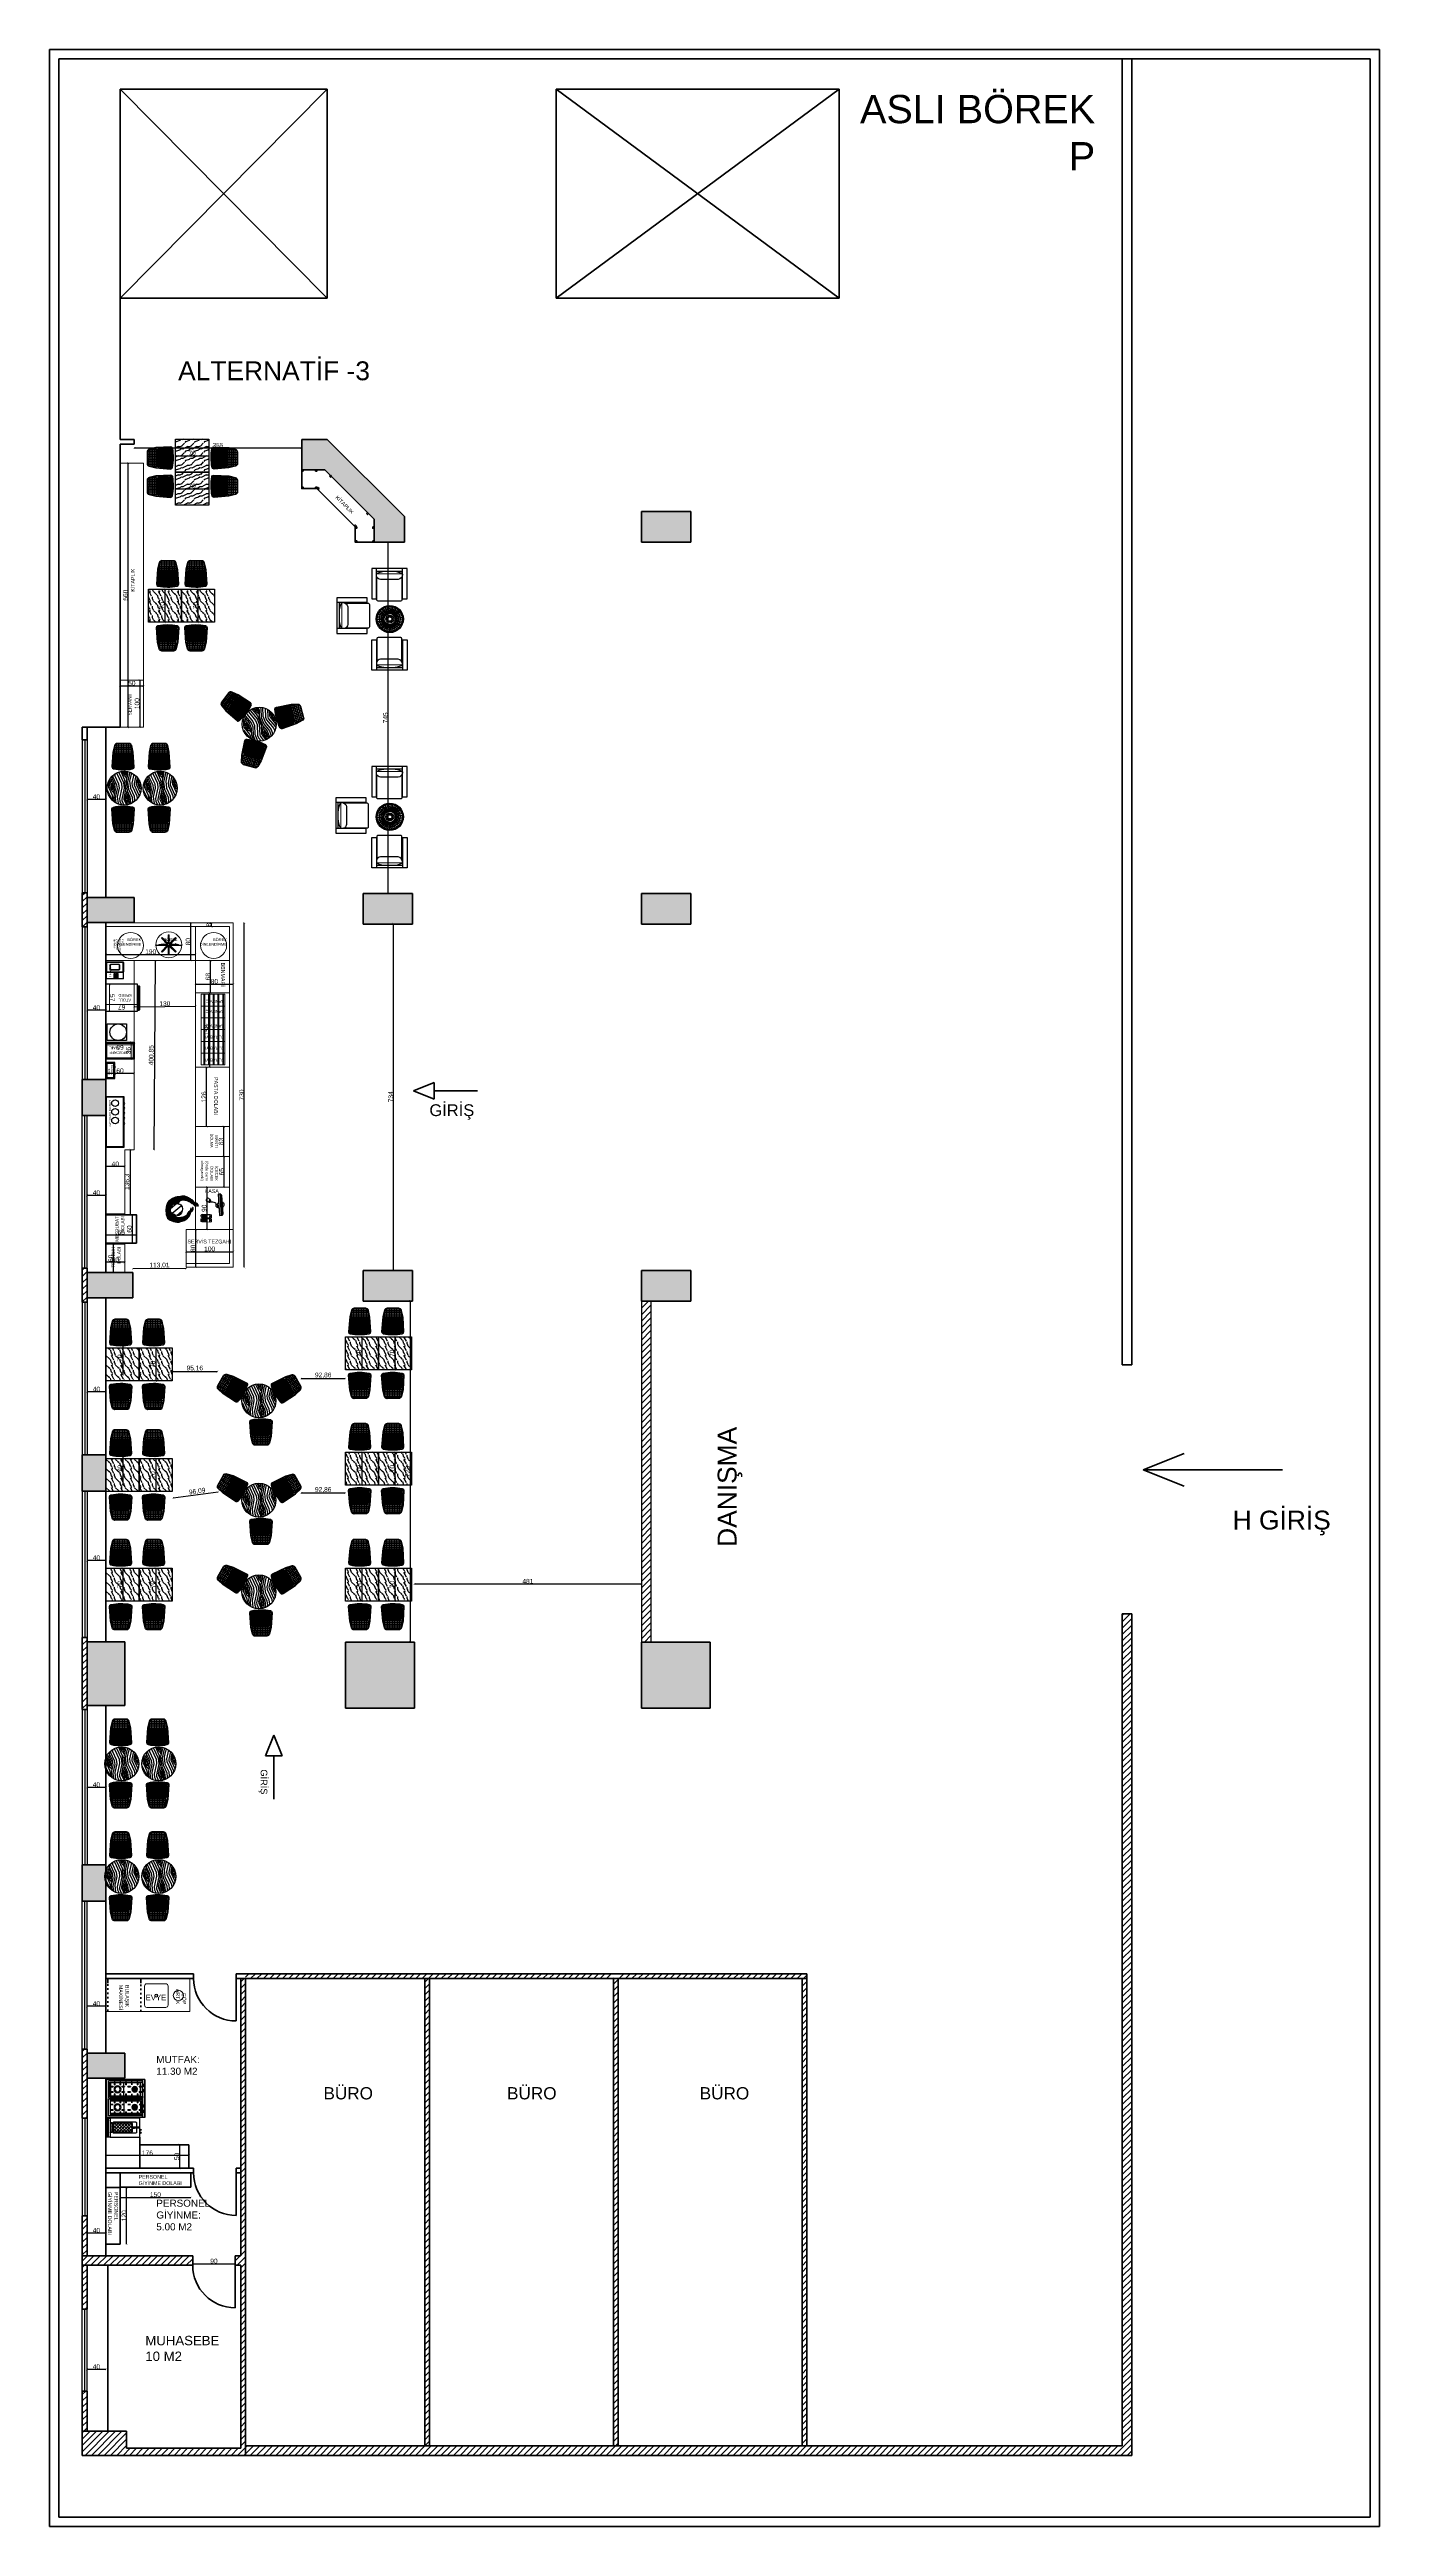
# Model space of a CAD drawing. Header units: millimetres. Extents: x 44201 to 155283, y 19965 to 32744.
# Drawn here: x 152464 to 155283, y 27493 to 32744 of the extents above.
import ezdxf

# ---------------------------------------------------------------- set-up
doc = ezdxf.new("R2010")
doc.units = ezdxf.units.MM
doc.linetypes.add('ACAD_ISO03W100', pattern=[30, 12, -18])
doc.linetypes.add('DASHED2', pattern=[9.525, 6.35, -3.175])
for name, color, linetype in [('az-cam', 140, 'Continuous'), ('BLOK', 7, 'Continuous'), ('CAM', 121, 'Continuous'), ('ELK', 40, 'Continuous'), ('MOB', 43, 'Continuous'), ('MUTFAK EKİPMAN', 150, 'Continuous'), ('REMEDY EKİPMAN', 1, 'Continuous'), ('S2000-002 Çizgi', 7, 'Continuous'), ('TAR', 9, 'Continuous'), ('tefris', 36, 'Continuous'), ('yazi', 74, 'Continuous')]:
    doc.layers.add(name, color=color, linetype=linetype)
for name, color, linetype, lineweight in [('doku', 251, 'Continuous', 5), ('duvar', 7, 'Continuous', 35), ('estofado', 7, 'Continuous', 25), ('TEFRIS1', 15, 'Continuous', 15), ('tefriş', 252, 'Continuous', 13), ('ölçüler', 143, 'Continuous', 5)]:
    doc.layers.add(name, color=color, linetype=linetype, lineweight=lineweight)
doc.styles.get("Standard").update_dxf_attribs({"font": 'Arial.ttf'})
doc.dimstyles.new('ISO-25', dxfattribs={"dimtxt": 10, "dimasz": 4, "dimexe": 1.25, "dimexo": 0.625, "dimtad": 1, "dimtxsty": 'Standard', "dimblk": 'ARCHTICK', "dimcen": 2.5, "dimse1": 1, "dimse2": 1, "dimadec": 0, "dimazin": 0, "dimtfac": 1, "dimtmove": 0, "dimatfit": 3, "dimldrblk": 'ARCHTICK', "dimfxl": 1, "dimarcsym": 0})
pattern_1 = [(45, (-419.5085, 17753.385), (-6.7351921, 6.7351921), [])]

# ---------------------------------------------------------------- blocks, each defined once
blk = doc.blocks.new('fhfhsdf')
at = {"layer": 'duvar'}
for p, q in [((142947.2, 13953.9), (142996.2, 13953.9)), ((142947.2, 13913.9), (142947.2, 13953.9)), ((143100.8, 13849.2), (142996.2, 13953.9)), ((142947.2, 13913.9), (142979.6, 13913.9)), ((143060.8, 13832.6), (142979.6, 13913.9)), ((143060.8, 13832.6), (143060.8, 13800.2)), ((143100.8, 13849.2), (143100.8, 13800.2)), ((143060.8, 13800.2), (143100.8, 13800.2))]:
    blk.add_line(p, q, dxfattribs=at)
for points in [[(142947.2, 13953.9), (142950.2, 13953.9), (142950.2, 13950.9), (142947.2, 13950.9)], [(142947.2, 13916.9), (142950.2, 13916.9), (142950.2, 13913.9), (142947.2, 13913.9)], [(142976.6, 13953.9), (142979.6, 13953.9), (142979.6, 13950.9), (142976.6, 13950.9)], [(142976.6, 13916.9), (142979.6, 13916.9), (142979.6, 13913.9), (142976.6, 13913.9)], [(143005.8, 13940), (143007.9, 13942.1), (143010, 13940), (143007.9, 13937.9)], [(142979.6, 13913.9), (142981.7, 13916), (142983.9, 13913.9), (142981.7, 13911.7)], [(143058.7, 13834.8), (143060.8, 13836.9), (143063, 13834.8), (143060.8, 13832.6)], [(143060.8, 13832.6), (143063.8, 13832.6), (143063.8, 13829.6), (143060.8, 13829.6)], [(143084.9, 13860.9), (143087, 13863), (143089.1, 13860.9), (143087, 13858.8)], [(143097.8, 13832.6), (143100.8, 13832.6), (143100.8, 13829.6), (143097.8, 13829.6)], [(143060.8, 13803.2), (143063.8, 13803.2), (143063.8, 13800.2), (143060.8, 13800.2)], [(143097.8, 13803.2), (143100.8, 13803.2), (143100.8, 13800.2), (143097.8, 13800.2)]]:
    blk.add_lwpolyline(points, close=True, dxfattribs=at)
blk = doc.blocks.new('fhsghg')
at = {"layer": 'tefris', "linetype": 'Continuous', "lineweight": 25}
h = blk.add_hatch(dxfattribs=at)
h.set_pattern_fill('WOOD2', color=35, scale=10, pattern_type=2)
h.set_pattern_definition([(108.4349, (15.2, 0), (-19.99996806, 40.0000087), [7.58946, -55.65608]), (139.3987, (12.8, 7.2), (-119.999980363, 100.000008425), [3.68782, -180.70308]), (136.8476, (30, 9.6), (-299.99995075, 280.0000566776), [8.77268, -429.86156]), (109.9831, (23.6, 15.6), (-59.99998908, 160.000013176), [4.68188, -229.41212]), (90, (22, 0), (-20, 20), [4, -16]), (118.4429, (22, 4), (139.999876778, -260.0000753187), [10.91788, -534.97588]), (84.2894, (16.8, 13.6), (-20.000026293, -179.99998847), [4.01996, -196.97756]), (129.8056, (17.2, 17.6), (80.000048652, -99.999961226), [3.1241, -153.0809])])
h.paths.add_polyline_path([(229331.2, 10732), (229331.2, 10662), (229401.2, 10662), (229401.2, 10732)])
at = {"layer": 'tefris', "color": 35, "linetype": 'Continuous', "lineweight": 25}
blk.add_lwpolyline([(229331.2, 10732), (229401.2, 10732), (229401.2, 10662), (229331.2, 10662), (229331.2, 10732)], dxfattribs=at)
blk = doc.blocks.new('_ArchTick')
at = {"color": 0, "linetype": 'ByBlock', "const_width": 0.15}
blk.add_lwpolyline([(-0.5, -0.5), (0.5, 0.5)], dxfattribs=at)
blk = doc.blocks.new('*D1775')
at = {"layer": 'Defpoints', "color": 0, "transparency": 16777216}
for p in [(152731.4, 31813.9), (152801.4, 31813.9), (152801.4, 31812.8)]:
    blk.add_point(p, dxfattribs=at)
at = {"layer": 'ölçüler', "color": 0, "lineweight": -2, "transparency": 16777216}
blk.add_line((152731.4, 31812.8), (152801.4, 31812.8), dxfattribs=at)
at = {"layer": 'ölçüler', "color": 0, "lineweight": -2, "transparency": 16777216, "xscale": 4, "yscale": 4, "zscale": 4, "rotation": 180}
blk.add_blockref('_ArchTick', (152731.4, 31812.8), dxfattribs=at)
at = {"layer": 'ölçüler', "color": 0, "lineweight": -2, "transparency": 16777216, "xscale": 4, "yscale": 4, "zscale": 4}
blk.add_blockref('_ArchTick', (152801.4, 31812.8), dxfattribs=at)
at = {"layer": 'ölçüler', "color": 0, "transparency": 16777216, "insert": (152766.4, 31818.5), "char_height": 10, "attachment_point": 5}
blk.add_mtext('70', dxfattribs=at)
blk = doc.blocks.new('Banqueta Banc May')
at = {"layer": 'estofado'}
h = blk.add_hatch(color=256, dxfattribs=at)
h.set_gradient(color1=(203, 207, 210), one_color=1, tint=1, name='CYLINDER')
h.paths.add_polyline_path([(0.123, -0.01, -0.345989), (0.172, -0.048), (0.205, -0.187), (0.205, -0.188, 0.00324), (0.215, -0.185), (0.181, -0.046, 0.345989), (0.123, 0), (-0.123, 0, 0.345989), (-0.181, -0.046), (-0.215, -0.185, 0.00324), (-0.205, -0.188), (-0.205, -0.187), (-0.172, -0.048, -0.345989), (-0.123, -0.01)])
h = blk.add_hatch(color=256, dxfattribs=at)
h.set_gradient(color1=(203, 207, 210), one_color=1, tint=1, name='CYLINDER')
h.paths.add_polyline_path([(0.123, -0.01, -0.345989), (0.172, -0.048), (0.205, -0.187), (0.205, -0.188, 0.00324), (0.215, -0.185), (0.181, -0.046, 0.345989), (0.123, 0), (-0.123, 0, 0.345989), (-0.181, -0.046), (-0.215, -0.185, 0.00324), (-0.205, -0.188), (-0.205, -0.187), (-0.172, -0.048, -0.345989), (-0.123, -0.01)])
h = blk.add_hatch(color=256, dxfattribs=at)
h.set_gradient(color1=(225, 227, 229), one_color=1, tint=1, name='CURVED')
h.paths.add_polyline_path([(0.182, -0.529, 0.167263), (0.182, -0.224), (-0.182, -0.224, 0.167263), (-0.182, -0.529)])
for p, q in [((-0.226, -0.503), (-0.19, -0.503)), ((-0.224, -0.466), (-0.199, -0.466)), ((-0.221, -0.429), (-0.205, -0.429)), ((-0.219, -0.391), (-0.207, -0.391)), ((-0.216, -0.354), (-0.207, -0.354)), ((-0.214, -0.316), (-0.204, -0.316)), ((-0.211, -0.279), (-0.197, -0.279)), ((-0.209, -0.241), (-0.188, -0.241)), ((-0.198, -0.473), (-0.203, -0.531)), ((-0.199, -0.16), (0.199, -0.16)), ((-0.19, -0.122), (0.19, -0.122)), ((-0.181, -0.085), (0.181, -0.085)), ((-0.175, -0.195), (-0.177, -0.224)), ((-0.175, -0.061), (-0.175, -0.195)), ((-0.171, -0.047), (0.171, -0.047)), ((-0.167, -0.197), (0.167, -0.197)), ((-0.14, -0.202), (-0.142, -0.224)), ((-0.14, -0.013), (-0.14, -0.202)), ((-0.105, -0.208), (-0.106, -0.224)), ((-0.105, -0.01), (-0.105, -0.208)), ((-0.07, -0.212), (-0.071, -0.224)), ((-0.07, -0.01), (-0.07, -0.212)), ((-0.035, -0.215), (-0.036, -0.224)), ((-0.035, -0.01), (-0.035, -0.215)), ((0, -0.01), (0, -0.215)), ((0, -0.215), (0, -0.224)), ((0.035, -0.01), (0.035, -0.215)), ((0.035, -0.215), (0.036, -0.224)), ((0.07, -0.01), (0.07, -0.212)), ((0.07, -0.212), (0.071, -0.224)), ((0.105, -0.01), (0.105, -0.208)), ((0.105, -0.208), (0.106, -0.224)), ((0.14, -0.013), (0.14, -0.202)), ((0.14, -0.202), (0.142, -0.224)), ((0.175, -0.061), (0.175, -0.195)), ((0.175, -0.195), (0.177, -0.224)), ((0.188, -0.241), (0.209, -0.241)), ((0.19, -0.503), (0.226, -0.503)), ((0.197, -0.279), (0.211, -0.279)), ((0.198, -0.473), (0.203, -0.531)), ((0.199, -0.466), (0.224, -0.466)), ((0.204, -0.316), (0.214, -0.316)), ((0.205, -0.429), (0.221, -0.429)), ((0.207, -0.354), (0.216, -0.354)), ((0.207, -0.391), (0.219, -0.391)), ((-0.167, -0.529), (-0.168, -0.537)), ((-0.141, -0.541), (0.141, -0.541)), ((-0.132, -0.529), (-0.133, -0.542)), ((-0.096, -0.529), (-0.098, -0.546)), ((-0.061, -0.529), (-0.063, -0.548)), ((0, -0.529), (0, -0.55)), ((0.061, -0.529), (0.063, -0.548)), ((0.096, -0.529), (0.098, -0.546)), ((0.132, -0.529), (0.133, -0.542)), ((0.167, -0.529), (0.168, -0.537))]:
    blk.add_line(p, q, dxfattribs=at)
for points in [[(0.236, -0.499), (0.215, -0.185), (0.181, -0.046, 0.345989), (0.123, 0), (-0.123, 0, 0.345989), (-0.181, -0.046), (-0.215, -0.185), (-0.236, -0.499, 0.379693), (-0.203, -0.541, 0.092971), (0.203, -0.541, 0.379693)], [(0.226, -0.5), (0.205, -0.187), (0.172, -0.048, 0.345989), (0.123, -0.01), (-0.123, -0.01, 0.345989), (-0.172, -0.048), (-0.205, -0.187), (-0.226, -0.5, 0.379693), (-0.202, -0.531, 0.092971), (0.202, -0.531, 0.379693)], [(-0.182, -0.529, -0.167263), (-0.182, -0.224), (0.182, -0.224, -0.167263), (0.182, -0.529)]]:
    blk.add_lwpolyline(points, format="xyb", close=True, dxfattribs=at)
blk.add_arc((0, 0.573), 0.788, 254.1516, 285.8484, dxfattribs=at)
blk = doc.blocks.new('*D1776')
at = {"layer": 'Defpoints', "color": 0, "transparency": 16777216}
for p in [(152731.4, 31883.9), (152801.4, 31883.9), (152801.4, 31882.8)]:
    blk.add_point(p, dxfattribs=at)
at = {"layer": 'ölçüler', "color": 0, "lineweight": -2, "transparency": 16777216}
blk.add_line((152731.4, 31882.8), (152801.4, 31882.8), dxfattribs=at)
at = {"layer": 'ölçüler', "color": 0, "lineweight": -2, "transparency": 16777216, "xscale": 4, "yscale": 4, "zscale": 4, "rotation": 180}
blk.add_blockref('_ArchTick', (152731.4, 31882.8), dxfattribs=at)
at = {"layer": 'ölçüler', "color": 0, "lineweight": -2, "transparency": 16777216, "xscale": 4, "yscale": 4, "zscale": 4}
blk.add_blockref('_ArchTick', (152801.4, 31882.8), dxfattribs=at)
at = {"layer": 'ölçüler', "color": 0, "transparency": 16777216, "insert": (152766.4, 31888.5), "char_height": 10, "attachment_point": 5}
blk.add_mtext('70', dxfattribs=at)
blk = doc.blocks.new('*D1777')
at = {"layer": 'Defpoints', "color": 0, "transparency": 16777216}
for p in [(152709.8, 31600), (152708.8, 31530), (152709.8, 31530)]:
    blk.add_point(p, dxfattribs=at)
at = {"layer": 'ölçüler', "color": 0, "lineweight": -2, "transparency": 16777216}
blk.add_line((152708.8, 31600), (152708.8, 31530), dxfattribs=at)
at = {"layer": 'ölçüler', "color": 0, "lineweight": -2, "transparency": 16777216, "xscale": 4, "yscale": 4, "zscale": 4}
for p, rotation in [((152708.8, 31600), 90), ((152708.8, 31530), 270)]:
    blk.add_blockref('_ArchTick', p, dxfattribs=dict(at, rotation=rotation))
at = {"layer": 'ölçüler', "color": 0, "transparency": 16777216, "insert": (152703, 31565), "char_height": 10, "attachment_point": 5, "rotation": 90}
blk.add_mtext('70', dxfattribs=at)
blk = doc.blocks.new('*D1778')
at = {"layer": 'Defpoints', "color": 0, "transparency": 16777216}
for p in [(152779.8, 31600), (152778.8, 31530), (152779.8, 31530)]:
    blk.add_point(p, dxfattribs=at)
at = {"layer": 'ölçüler', "color": 0, "lineweight": -2, "transparency": 16777216}
blk.add_line((152778.8, 31600), (152778.8, 31530), dxfattribs=at)
at = {"layer": 'ölçüler', "color": 0, "lineweight": -2, "transparency": 16777216, "xscale": 4, "yscale": 4, "zscale": 4}
for p, rotation in [((152778.8, 31600), 90), ((152778.8, 31530), 270)]:
    blk.add_blockref('_ArchTick', p, dxfattribs=dict(at, rotation=rotation))
at = {"layer": 'ölçüler', "color": 0, "transparency": 16777216, "insert": (152773, 31565), "char_height": 10, "attachment_point": 5, "rotation": 90}
blk.add_mtext('70', dxfattribs=at)
blk = doc.blocks.new('*D1779')
at = {"layer": 'Defpoints', "color": 0, "transparency": 16777216}
for p in [(153197.1, 30015), (153196.1, 29945), (153197.1, 29945)]:
    blk.add_point(p, dxfattribs=at)
at = {"layer": 'ölçüler', "color": 0, "lineweight": -2, "transparency": 16777216}
blk.add_line((153196.1, 30015), (153196.1, 29945), dxfattribs=at)
at = {"layer": 'ölçüler', "color": 0, "lineweight": -2, "transparency": 16777216, "xscale": 4, "yscale": 4, "zscale": 4}
for p, rotation in [((153196.1, 30015), 90), ((153196.1, 29945), 270)]:
    blk.add_blockref('_ArchTick', p, dxfattribs=dict(at, rotation=rotation))
at = {"layer": 'ölçüler', "color": 0, "transparency": 16777216, "insert": (153190.3, 29980), "char_height": 10, "attachment_point": 5, "rotation": 90}
blk.add_mtext('70', dxfattribs=at)
blk = doc.blocks.new('*D1780')
at = {"layer": 'Defpoints', "color": 0, "transparency": 16777216}
for p in [(153197.1, 29770.4), (153196.1, 29700.4), (153197.1, 29700.4)]:
    blk.add_point(p, dxfattribs=at)
at = {"layer": 'ölçüler', "color": 0, "lineweight": -2, "transparency": 16777216}
blk.add_line((153196.1, 29770.4), (153196.1, 29700.4), dxfattribs=at)
at = {"layer": 'ölçüler', "color": 0, "lineweight": -2, "transparency": 16777216, "xscale": 4, "yscale": 4, "zscale": 4}
for p, rotation in [((153196.1, 29770.4), 90), ((153196.1, 29700.4), 270)]:
    blk.add_blockref('_ArchTick', p, dxfattribs=dict(at, rotation=rotation))
at = {"layer": 'ölçüler', "color": 0, "transparency": 16777216, "insert": (153190.3, 29735.4), "char_height": 10, "attachment_point": 5, "rotation": 90}
blk.add_mtext('70', dxfattribs=at)
blk = doc.blocks.new('*D1781')
at = {"layer": 'Defpoints', "color": 0, "transparency": 16777216}
for p in [(153197.1, 29524.6), (153196.1, 29454.6), (153197.1, 29454.6)]:
    blk.add_point(p, dxfattribs=at)
at = {"layer": 'ölçüler', "color": 0, "lineweight": -2, "transparency": 16777216}
blk.add_line((153196.1, 29524.6), (153196.1, 29454.6), dxfattribs=at)
at = {"layer": 'ölçüler', "color": 0, "lineweight": -2, "transparency": 16777216, "xscale": 4, "yscale": 4, "zscale": 4}
for p, rotation in [((153196.1, 29524.6), 90), ((153196.1, 29454.6), 270)]:
    blk.add_blockref('_ArchTick', p, dxfattribs=dict(at, rotation=rotation))
at = {"layer": 'ölçüler', "color": 0, "transparency": 16777216, "insert": (153190.3, 29489.6), "char_height": 10, "attachment_point": 5, "rotation": 90}
blk.add_mtext('70', dxfattribs=at)
blk = doc.blocks.new('*D1782')
at = {"layer": 'Defpoints', "color": 0, "transparency": 16777216}
for p in [(152689.4, 30846), (152744.4, 30846), (152744.4, 30845)]:
    blk.add_point(p, dxfattribs=at)
at = {"layer": 'ölçüler', "color": 0, "lineweight": -2, "transparency": 16777216}
blk.add_line((152689.4, 30845), (152744.4, 30845), dxfattribs=at)
at = {"layer": 'ölçüler', "color": 0, "lineweight": -2, "transparency": 16777216, "xscale": 4, "yscale": 4, "zscale": 4, "rotation": 180}
blk.add_blockref('_ArchTick', (152689.4, 30845), dxfattribs=at)
at = {"layer": 'ölçüler', "color": 0, "lineweight": -2, "transparency": 16777216, "xscale": 4, "yscale": 4, "zscale": 4}
blk.add_blockref('_ArchTick', (152744.4, 30845), dxfattribs=at)
at = {"layer": 'ölçüler', "color": 0, "transparency": 16777216, "insert": (152716.9, 30850.7), "char_height": 10, "attachment_point": 5}
blk.add_mtext('55', dxfattribs=at)
blk = doc.blocks.new('*D1734')
at = {"layer": 'Defpoints', "color": 0, "transparency": 16777216}
for p in [(152789.6, 30586.5), (152797, 30586.5), (152789.6, 30460.5)]:
    blk.add_point(p, dxfattribs=at)
at = {"layer": 'ölçüler', "color": 0, "lineweight": -2, "transparency": 16777216}
blk.add_line((152797, 30460.5), (152797, 30586.5), dxfattribs=at)
at = {"layer": 'ölçüler', "color": 0, "lineweight": -2, "transparency": 16777216, "xscale": 4, "yscale": 4, "zscale": 4}
for p, rotation in [((152797, 30586.5), 90), ((152797, 30460.5), 270)]:
    blk.add_blockref('_ArchTick', p, dxfattribs=dict(at, rotation=rotation))
at = {"layer": 'ölçüler', "color": 0, "transparency": 16777216, "insert": (152791.3, 30523.5), "char_height": 10, "attachment_point": 5, "rotation": 90}
blk.add_mtext('126', dxfattribs=at)
blk = doc.blocks.new('EKRN')
at = {"color": 165}
blk.add_line((-560.5, 15907.2, -82.3), (-559.8, 15952.2, -82.3), dxfattribs=at)
at = {"color": 165, "elevation": -82.3}
for points in [[(-562.5, 15909.7), (-564, 15909.8), (-563.4, 15949.8), (-561.9, 15949.7)], [(-556.5, 15907.2), (-562.5, 15907.2), (-561.8, 15952.2), (-555.8, 15952.2)]]:
    blk.add_lwpolyline(points, close=True, dxfattribs=at)
at = {"color": 165, "elevation": -150.9}
blk.add_lwpolyline([(-536.1, 15939.1), (-539.1, 15937.1)], dxfattribs=at)
at = {"color": 165}
for start, end in [(120.0498, 238.2699), (305.0853, 53.2344)]:
    blk.add_arc((-560.2, 15929.7, -82.3), 6.82, start, end, dxfattribs=at)
for points, knots in [([(-555.7, 15922.4, -150.9), (-553.5, 15923.4, -150.9), (-549, 15925.3, -150.9), (-551.8, 15932.4, -150.9), (-547.8, 15935.3, -150.9), (-539.3, 15936.4, -150.9), (-539.1, 15937.1, -150.9)], [0, 0, 0, 0, 64.068373, 125.223439, 172.971061, 194.444084, 194.444084, 194.444084, 194.444084]), ([(-537.1, 15942.8, -150.9), (-538.5, 15941.2, -150.9), (-540.5, 15939.1, -150.9), (-537.6, 15934.8, -150.9), (-533.5, 15937.4, -150.9), (-528.3, 15939.9, -150.9), (-533.2, 15947, -150.9), (-536, 15943.9, -150.9), (-537.1, 15942.8, -150.9)], [0, 0, 0, 0, 77.238176, 104.915599, 192.453044, 235.87754, 327.692227, 385.356852, 385.356852, 385.356852, 385.356852])]:
    blk.add_open_spline(points, degree=3, knots=knots, dxfattribs=at)
blk.add_open_spline([(-538.1, 15941.7, -150.9), (-536.6, 15939.9, -150.9), (-535.6, 15938.4, -150.9), (-534.5, 15936.7, -150.9)], degree=3, dxfattribs=at)
blk = doc.blocks.new('fdss')
at = {"ltscale": 0.04}
h = blk.add_hatch(dxfattribs=at)
h.set_pattern_fill('CROSS', color=13, scale=0.03, angle=454.9538, style=0)
h.set_pattern_definition([(274.9537533, (38661.38563, 24806.0227), (-0.1733384442, -0.2062384148), [0.09525, -0.28575]), (184.9537533, (38661.43719, 24805.97936), (-0.2062384148, 0.1733384442), [0.09525, -0.28575])])
h.paths.add_polyline_path([(54695.8, 22142.6), (54694.1, 22142.8), (54693.9, 22139.8), (54695.6, 22139.7)])
h = blk.add_hatch(dxfattribs=at)
h.set_pattern_fill('CROSS', color=13, scale=0.03, angle=454.9538, style=0)
h.set_pattern_definition([(274.9537533, (38670.28029, 24806.79364), (-0.1733384442, -0.2062384148), [0.09525, -0.28575]), (184.9537533, (38670.33185, 24806.7503), (-0.2062384148, 0.1733384442), [0.09525, -0.28575])])
h.paths.add_polyline_path([(54704.7, 22141.8), (54703, 22142), (54702.8, 22139), (54704.5, 22138.9)])
at = {"color": 40, "linetype": 'ByBlock'}
for p, q in [((54690.7, 22123.1, 82.3), (54690.8, 22124.1, 82.3)), ((54691.7, 22123, 82.3), (54690.7, 22123.1, 82.3)), ((54690.8, 22124.1, 82.3), (54691.7, 22124, 82.3)), ((54690.9, 22124.8, 82.3), (54690.9, 22125.8, 82.3)), ((54690.9, 22125.8, 82.3), (54691.9, 22125.7, 82.3)), ((54691.8, 22124.8, 82.3), (54690.9, 22124.8, 82.3)), ((54691, 22126.6, 82.3), (54691.1, 22127.5, 82.3)), ((54692, 22126.5, 82.3), (54691, 22126.6, 82.3)), ((54691.1, 22133.4, 82.3), (54691.6, 22139.3, 82.3)), ((54697.5, 22132.9, 82.3), (54691.1, 22133.4, 82.3)), ((54691.2, 22131.8), (54691.1, 22130.9)), ((54691.1, 22130.9), (54692.7, 22130.7)), ((54691.1, 22127.5, 82.3), (54692, 22127.5, 82.3)), ((54692.8, 22131.7), (54691.2, 22131.8)), ((54691.2, 22128.3, 82.3), (54691.2, 22129.3, 82.3)), ((54691.2, 22129.3, 82.3), (54692.2, 22129.2, 82.3)), ((54692.1, 22128.2, 82.3), (54691.2, 22128.3, 82.3)), ((54691.6, 22139.3, 82.3), (54698, 22138.7, 82.3)), ((54691.7, 22124, 82.3), (54691.7, 22123, 82.3)), ((54691.9, 22125.7, 82.3), (54691.8, 22124.8, 82.3)), ((54692, 22127.5, 82.3), (54692, 22126.5, 82.3)), ((54692.2, 22129.2, 82.3), (54692.1, 22128.2, 82.3)), ((54692.3, 22123, 82.3), (54692.4, 22123.9, 82.3)), ((54693.2, 22122.9, 82.3), (54692.3, 22123, 82.3)), ((54692.4, 22124.7, 82.3), (54692.5, 22125.7, 82.3)), ((54693.4, 22124.6, 82.3), (54692.4, 22124.7, 82.3)), ((54692.4, 22123.9, 82.3), (54693.3, 22123.8, 82.3)), ((54692.5, 22125.7, 82.3), (54693.5, 22125.6, 82.3)), ((54692.6, 22126.5, 82.3), (54692.7, 22127.4, 82.3)), ((54693.5, 22126.4, 82.3), (54692.6, 22126.5, 82.3)), ((54692.7, 22130.7), (54692.8, 22131.7)), ((54692.7, 22128.2, 82.3), (54692.8, 22129.1, 82.3)), ((54693.7, 22128.1, 82.3), (54692.7, 22128.2, 82.3)), ((54692.7, 22127.4, 82.3), (54693.6, 22127.3, 82.3)), ((54692.8, 22129.1, 82.3), (54693.8, 22129.1, 82.3)), ((54693.3, 22123.8, 82.3), (54693.2, 22122.9, 82.3)), ((54693.4, 22131.6), (54693.3, 22130.7)), ((54693.3, 22130.7), (54694.9, 22130.5)), ((54695, 22131.5), (54693.4, 22131.6)), ((54693.5, 22125.6, 82.3), (54693.4, 22124.6, 82.3)), ((54693.6, 22127.3, 82.3), (54693.5, 22126.4, 82.3)), ((54693.8, 22129.1, 82.3), (54693.7, 22128.1, 82.3)), ((54693.9, 22122.8, 82.3), (54694, 22123.8, 82.3)), ((54694.8, 22122.8, 82.3), (54693.9, 22122.8, 82.3)), ((54694, 22124.6, 82.3), (54694.1, 22125.5, 82.3)), ((54695, 22124.5, 82.3), (54694, 22124.6, 82.3)), ((54694, 22123.8, 82.3), (54694.9, 22123.7, 82.3)), ((54694.1, 22125.5, 82.3), (54695.1, 22125.4, 82.3)), ((54694.2, 22126.3, 82.3), (54694.3, 22127.3, 82.3)), ((54695.1, 22126.2, 82.3), (54694.2, 22126.3, 82.3)), ((54694.3, 22128.1, 82.3), (54694.4, 22129, 82.3)), ((54695.3, 22128, 82.3), (54694.3, 22128.1, 82.3)), ((54694.3, 22127.3, 82.3), (54695.2, 22127.2, 82.3)), ((54694.4, 22129, 82.3), (54695.4, 22128.9, 82.3)), ((54694.9, 22123.7, 82.3), (54694.8, 22122.8, 82.3)), ((54694.9, 22130.5), (54695, 22131.5)), ((54695.1, 22125.4, 82.3), (54695, 22124.5, 82.3)), ((54695.2, 22127.2, 82.3), (54695.1, 22126.2, 82.3)), ((54695.4, 22128.9, 82.3), (54695.3, 22128, 82.3)), ((54695.6, 22131.4), (54695.5, 22130.5)), ((54695.5, 22130.5), (54697.1, 22130.3)), ((54695.5, 22122.7, 82.3), (54695.5, 22123.7, 82.3)), ((54695.5, 22123.7, 82.3), (54696.5, 22123.6, 82.3)), ((54696.4, 22122.6, 82.3), (54695.5, 22122.7, 82.3)), ((54697.2, 22131.3), (54695.6, 22131.4)), ((54695.6, 22124.4, 82.3), (54695.7, 22125.4, 82.3)), ((54696.6, 22124.4, 82.3), (54695.6, 22124.4, 82.3)), ((54695.7, 22125.4, 82.3), (54696.6, 22125.3, 82.3)), ((54695.8, 22126.2, 82.3), (54695.8, 22127.1, 82.3)), ((54695.8, 22127.1, 82.3), (54696.8, 22127.1, 82.3)), ((54696.7, 22126.1, 82.3), (54695.8, 22126.2, 82.3)), ((54695.9, 22127.9, 82.3), (54696, 22128.9, 82.3)), ((54696.9, 22127.8, 82.3), (54695.9, 22127.9, 82.3)), ((54696, 22128.9, 82.3), (54696.9, 22128.8, 82.3)), ((54696.5, 22123.6, 82.3), (54696.4, 22122.6, 82.3)), ((54696.6, 22125.3, 82.3), (54696.6, 22124.4, 82.3)), ((54696.8, 22127.1, 82.3), (54696.7, 22126.1, 82.3)), ((54696.9, 22128.8, 82.3), (54696.9, 22127.8, 82.3)), ((54697.1, 22130.3), (54697.2, 22131.3)), ((54698, 22138.7, 82.3), (54697.5, 22132.9, 82.3)), ((54699.6, 22122.3, 82.3), (54699.7, 22123.3, 82.3)), ((54700.6, 22122.3, 82.3), (54699.6, 22122.3, 82.3)), ((54699.7, 22123.3, 82.3), (54700.6, 22123.2, 82.3)), ((54699.8, 22124.1, 82.3), (54699.8, 22125, 82.3)), ((54699.8, 22125, 82.3), (54700.8, 22124.9, 82.3)), ((54700.7, 22124, 82.3), (54699.8, 22124.1, 82.3)), ((54699.9, 22125.8, 82.3), (54700, 22126.8, 82.3)), ((54700.9, 22125.7, 82.3), (54699.9, 22125.8, 82.3)), ((54700, 22132.7, 82.3), (54700.5, 22138.5, 82.3)), ((54706.4, 22132.1, 82.3), (54700, 22132.7, 82.3)), ((54700.1, 22131), (54700, 22130.1)), ((54700, 22130.1), (54701.6, 22130)), ((54700, 22126.8, 82.3), (54700.9, 22126.7, 82.3)), ((54701.7, 22130.9), (54700.1, 22131)), ((54700.1, 22127.6, 82.3), (54700.1, 22128.5, 82.3)), ((54700.1, 22128.5, 82.3), (54701.1, 22128.4, 82.3)), ((54701, 22127.5, 82.3), (54700.1, 22127.6, 82.3)), ((54700.5, 22138.5, 82.3), (54706.9, 22138, 82.3)), ((54700.6, 22123.2, 82.3), (54700.6, 22122.3, 82.3)), ((54700.8, 22124.9, 82.3), (54700.7, 22124, 82.3)), ((54700.9, 22126.7, 82.3), (54700.9, 22125.7, 82.3)), ((54701.1, 22128.4, 82.3), (54701, 22127.5, 82.3)), ((54701.2, 22122.2, 82.3), (54701.3, 22123.2, 82.3)), ((54702.1, 22122.1, 82.3), (54701.2, 22122.2, 82.3)), ((54701.3, 22123.9, 82.3), (54701.4, 22124.9, 82.3)), ((54702.3, 22123.9, 82.3), (54701.3, 22123.9, 82.3)), ((54701.3, 22123.2, 82.3), (54702.2, 22123.1, 82.3)), ((54701.4, 22124.9, 82.3), (54702.4, 22124.8, 82.3)), ((54701.5, 22125.7, 82.3), (54701.6, 22126.6, 82.3)), ((54702.4, 22125.6, 82.3), (54701.5, 22125.7, 82.3)), ((54701.6, 22130), (54701.7, 22130.9)), ((54701.6, 22127.4, 82.3), (54701.7, 22128.4, 82.3)), ((54702.6, 22127.3, 82.3), (54701.6, 22127.4, 82.3)), ((54701.6, 22126.6, 82.3), (54702.5, 22126.6, 82.3)), ((54701.7, 22128.4, 82.3), (54702.7, 22128.3, 82.3)), ((54702.2, 22123.1, 82.3), (54702.1, 22122.1, 82.3)), ((54702.3, 22130.8), (54702.2, 22129.9)), ((54702.2, 22129.9), (54703.8, 22129.8)), ((54703.9, 22130.7), (54702.3, 22130.8)), ((54702.4, 22124.8, 82.3), (54702.3, 22123.9, 82.3)), ((54702.5, 22126.6, 82.3), (54702.4, 22125.6, 82.3)), ((54702.7, 22128.3, 82.3), (54702.6, 22127.3, 82.3)), ((54702.8, 22122.1, 82.3), (54702.9, 22123, 82.3)), ((54703.7, 22122, 82.3), (54702.8, 22122.1, 82.3)), ((54702.9, 22123.8, 82.3), (54703, 22124.8, 82.3)), ((54703.9, 22123.7, 82.3), (54702.9, 22123.8, 82.3)), ((54702.9, 22123, 82.3), (54703.8, 22122.9, 82.3)), ((54703, 22124.8, 82.3), (54703.9, 22124.7, 82.3)), ((54703.1, 22125.5, 82.3), (54703.1, 22126.5, 82.3)), ((54703.1, 22126.5, 82.3), (54704.1, 22126.4, 82.3)), ((54704, 22125.5, 82.3), (54703.1, 22125.5, 82.3)), ((54703.2, 22127.3, 82.3), (54703.3, 22128.2, 82.3)), ((54704.2, 22127.2, 82.3), (54703.2, 22127.3, 82.3)), ((54703.3, 22128.2, 82.3), (54704.2, 22128.2, 82.3)), ((54703.8, 22122.9, 82.3), (54703.7, 22122, 82.3)), ((54703.8, 22129.8), (54703.9, 22130.7)), ((54703.9, 22124.7, 82.3), (54703.9, 22123.7, 82.3)), ((54704.1, 22126.4, 82.3), (54704, 22125.5, 82.3)), ((54704.2, 22128.2, 82.3), (54704.2, 22127.2, 82.3)), ((54704.5, 22130.7), (54704.4, 22129.7)), ((54704.4, 22129.7), (54706, 22129.6)), ((54704.4, 22122.9, 82.3), (54705.4, 22122.8, 82.3)), ((54704.4, 22121.9, 82.3), (54704.4, 22122.9, 82.3)), ((54705.3, 22121.9, 82.3), (54704.4, 22121.9, 82.3)), ((54706.1, 22130.5), (54704.5, 22130.7)), ((54704.5, 22123.7, 82.3), (54704.6, 22124.6, 82.3)), ((54705.4, 22123.6, 82.3), (54704.5, 22123.7, 82.3)), ((54704.6, 22125.4, 82.3), (54704.7, 22126.4, 82.3)), ((54705.6, 22125.3, 82.3), (54704.6, 22125.4, 82.3)), ((54704.6, 22124.6, 82.3), (54705.5, 22124.5, 82.3)), ((54704.7, 22126.4, 82.3), (54705.7, 22126.3, 82.3)), ((54704.8, 22127.2, 82.3), (54704.9, 22128.1, 82.3)), ((54705.7, 22127.1, 82.3), (54704.8, 22127.2, 82.3)), ((54704.9, 22128.1, 82.3), (54705.8, 22128, 82.3)), ((54705.4, 22122.8, 82.3), (54705.3, 22121.9, 82.3)), ((54705.5, 22124.5, 82.3), (54705.4, 22123.6, 82.3)), ((54705.7, 22126.3, 82.3), (54705.6, 22125.3, 82.3)), ((54705.8, 22128, 82.3), (54705.7, 22127.1, 82.3)), ((54706, 22129.6), (54706.1, 22130.5)), ((54706.9, 22138, 82.3), (54706.4, 22132.1, 82.3))]:
    blk.add_line(p, q, dxfattribs=at)
for points in [[(54689.8, 22124), (54691.3, 22142.2), (54692.6, 22143.3), (54697.6, 22142.9), (54698.7, 22141.6), (54697.1, 22123.3, -0.414214), (54693.9, 22120.6), (54692.5, 22120.7, -0.414214)], [(54698.7, 22123.2), (54700.2, 22141.5), (54701.5, 22142.6), (54706.5, 22142.1), (54707.6, 22140.8), (54706, 22122.6, -0.414214), (54702.8, 22119.8), (54701.4, 22119.9, -0.414214)]]:
    blk.add_lwpolyline(points, format="xyb", close=True, dxfattribs=at)
for points in [[(54695.6, 22139.8), (54697.7, 22139.6), (54697.7, 22139.4), (54692.2, 22139.9), (54692.2, 22140.1), (54693.9, 22139.9)], [(54704.5, 22139), (54706.6, 22138.8), (54706.6, 22138.6), (54701.1, 22139.1), (54701.1, 22139.3), (54702.8, 22139.2)]]:
    blk.add_lwpolyline(points, dxfattribs=at)
at = {"color": 13, "ltscale": 0.04}
for points in [[(54693.9, 22139.8), (54694.1, 22142.8), (54695.8, 22142.6), (54695.6, 22139.7)], [(54702.8, 22139), (54703, 22142), (54704.7, 22141.8), (54704.5, 22138.9)]]:
    blk.add_lwpolyline(points, close=True, dxfattribs=at)
at = {"layer": 'REMEDY EKİPMAN', "linetype": 'DASHED2', "xscale": -1, "rotation": 90}
blk.add_blockref('EKRN', (70601.2, 21603.5, 82.3), dxfattribs=at)
blk = doc.blocks.new('*X79')
at = {"color": 0, "linetype": 'Continuous'}
for p, q in [((-172, 83), (-61, 194)), ((-172, 77), (-64, 185)), ((-172, 72), (-67, 176)), ((-172, 67), (-70, 168)), ((-172, 62), (-73, 161)), ((-171, 95), (-53, 212)), ((-171, 89), (-57, 203)), ((-171, 57), (-75, 153)), ((-171, 52), (-77, 146)), ((-170, 47), (-79, 138)), ((-170, 42), (-81, 131)), ((-169, 101), (-48, 222)), ((-169, 38), (-82, 124)), ((-168, 33), (-84, 118)), ((-167, 109), (-43, 233)), ((-167, 29), (-85, 111)), ((-166, 25), (-86, 105)), ((-165, 117), (-36, 245)), ((-165, 21), (-89, 97)), ((-164, 16), (-91, 89)), ((-163, 12), (-92, 83)), ((-162, 125), (-29, 258)), ((-161, 9), (-93, 77)), ((-160, 5), (-93, 71)), ((-159, 133), (-24, 268)), ((-158, 1), (-93, 66)), ((-157, -3), (-93, 61)), ((-156, 141), (-19, 278)), ((-155, -7), (-92, 56)), ((-153, -10), (-92, 52)), ((-152, 150), (36, 338)), ((-152, -14), (-91, 47)), ((-150, -17), (-89, 43)), ((-148, 159), (35, 343)), ((-148, -21), (-88, 39)), ((-144, 169), (33, 346)), ((-139, 179), (16, 335)), ((-134, 189), (7, 331)), ((-128, 201), (3, 332)), ((-126, -4), (-87, 35)), ((-121, 213), (1, 335)), ((-113, 226), (0, 340)), ((-113, 3), (-85, 32)), ((-104, 241), (0, 344)), ((-104, 8), (-83, 28)), ((-95, 11), (-81, 25)), ((-91, 259), (0, 350)), ((-88, 13), (-79, 21)), ((-81, 15), (-77, 18)), ((-75, 15), (-75, 15)), ((-71, 284), (1, 356)), ((-38, 328), (24, 390)), ((-38, 333), (19, 390)), ((-38, 339), (13, 389)), ((-37, 323), (5, 366)), ((-36, 345), (6, 387)), ((-34, 353), (-3, 384)), ((-26, 367), (-18, 374)), ((2, 299), (29, 326)), ((17, 378), (27, 388)), ((21, 339), (29, 347)), ((61, 279), (70, 288)), ((64, 276), (77, 289)), ((70, 277), (83, 290)), ((75, 277), (89, 290)), ((78, 242), (84, 248)), ((80, 277), (94, 290)), ((80, 239), (88, 247)), ((83, 237), (92, 246)), ((85, 276), (99, 290)), ((87, 235), (97, 246)), ((89, 275), (103, 289)), ((91, 234), (103, 246)), ((94, 274), (108, 288)), ((95, 232), (109, 247)), ((98, 273), (112, 287)), ((99, 231), (137, 269)), ((101, 271), (116, 285)), ((104, 231), (139, 266)), ((105, 269), (119, 284)), ((108, 267), (123, 282)), ((109, 231), (141, 263)), ((111, 265), (126, 280)), ((113, 262), (129, 277)), ((115, 258), (132, 275)), ((115, 253), (134, 272)), ((115, 232), (143, 260)), ((120, 231), (145, 256)), ((124, 230), (146, 252)), ((127, 228), (147, 248)), ((131, 226), (151, 247)), ((134, 224), (156, 246)), ((137, 222), (160, 245)), ((139, 219), (164, 244)), ((142, 216), (168, 243)), ((144, 213), (172, 241)), ((146, 210), (177, 240)), ((149, 207), (181, 239)), ((151, 204), (185, 238)), ((154, 202), (189, 236)), ((157, 199), (193, 235)), ((159, 197), (197, 234)), ((162, 194), (201, 232)), ((165, 192), (204, 231)), ((168, 189), (208, 229)), ((171, 187), (212, 228)), ((174, 185), (216, 226)), ((177, 183), (220, 225)), ((181, 181), (223, 223)), ((184, 179), (227, 222)), ((187, 177), (231, 220)), ((190, 175), (234, 218)), ((194, 173), (238, 217)), ((197, 171), (241, 215)), ((201, 169), (245, 213)), ((204, 167), (249, 211)), ((208, 165), (252, 210)), ((211, 163), (255, 208)), ((215, 162), (259, 206)), ((218, 160), (262, 204)), ((222, 158), (266, 202)), ((226, 157), (269, 200)), ((230, 155), (272, 198)), ((233, 154), (276, 196)), ((236, 151), (279, 194)), ((239, 148), (282, 192)), ((241, 145), (285, 190)), ((243, 142), (289, 188)), ((245, 139), (292, 186)), ((247, 136), (295, 183)), ((250, 133), (298, 181)), ((252, 130), (300, 178)), ((254, 126), (303, 175)), ((256, 123), (305, 173)), ((258, 120), (308, 170)), ((260, 116), (310, 167)), ((262, 113), (312, 164)), ((263, 110), (315, 161)), ((265, 106), (317, 158)), ((267, 103), (319, 155)), ((269, 99), (321, 152)), ((270, 95), (324, 148)), ((272, 92), (326, 145)), ((274, 88), (328, 142)), ((275, 84), (330, 139)), ((277, 80), (332, 136)), ((278, 77), (334, 132)), ((279, 73), (336, 129)), ((281, 69), (338, 126)), ((282, 65), (340, 122)), ((283, 61), (342, 119)), ((285, 56), (343, 115)), ((286, 52), (345, 112)), ((287, 48), (347, 108)), ((288, 44), (349, 105)), ((289, 39), (350, 101)), ((290, 35), (352, 97)), ((290, 31), (353, 94)), ((291, 26), (355, 90)), ((292, 21), (356, 86)), ((292, 17), (358, 82)), ((293, 12), (359, 78)), ((293, 7), (361, 74)), ((294, 2), (362, 70)), ((294, -3), (363, 66)), ((298, -5), (364, 62)), ((311, 3), (366, 58)), ((322, 10), (367, 54)), ((333, 14), (368, 50)), ((342, 19), (369, 45)), ((351, 22), (370, 41)), ((359, 25), (371, 36)), ((367, 27), (371, 32))]:
    blk.add_line(p, q, dxfattribs=at)
blk = doc.blocks.new('*X80')
at = {"color": 0}
for p, q in [((13787, 12568), (14056, 12836)), ((13787, 12562), (14058, 12833)), ((13787, 12557), (14061, 12830)), ((13787, 12552), (14063, 12827)), ((13787, 12546), (14065, 12824)), ((13787, 12541), (14067, 12821)), ((13788, 12584), (14048, 12844)), ((13788, 12579), (14051, 12842)), ((13788, 12573), (14053, 12839)), ((13788, 12536), (13913, 12662)), ((13788, 12531), (13905, 12648)), ((13788, 12526), (13900, 12637)), ((13789, 12590), (14044, 12845)), ((13789, 12596), (14038, 12845)), ((13789, 12521), (13896, 12628)), ((13789, 12516), (13893, 12620)), ((13790, 12602), (14032, 12844)), ((13790, 12608), (14026, 12843)), ((13790, 12511), (13891, 12612)), ((13790, 12507), (13889, 12605)), ((13791, 12614), (14019, 12842)), ((13792, 12620), (14013, 12841)), ((13793, 12626), (14006, 12840)), ((13794, 12633), (13999, 12838)), ((13795, 12639), (13992, 12836)), ((13797, 12646), (13985, 12834)), ((13798, 12653), (13977, 12832)), ((13800, 12660), (13969, 12829)), ((13802, 12667), (13961, 12826)), ((13804, 12674), (13952, 12822)), ((13806, 12682), (13942, 12818)), ((13809, 12690), (13931, 12812)), ((13811, 12698), (13920, 12806)), ((13818, 12710), (13906, 12797)), ((13831, 12728), (13888, 12785)), ((13932, 12680), (14069, 12818)), ((13941, 12684), (14071, 12814)), ((13950, 12687), (14073, 12811)), ((13957, 12690), (14075, 12808)), ((13965, 12692), (14077, 12804)), ((13971, 12693), (14078, 12800)), ((13978, 12695), (14080, 12797)), ((13984, 12696), (14081, 12793)), ((13990, 12696), (14083, 12789)), ((13996, 12697), (14084, 12785)), ((14001, 12697), (14085, 12781)), ((14007, 12697), (14086, 12776)), ((14012, 12697), (14067, 12751)), ((14017, 12697), (14061, 12741)), ((14022, 12696), (14056, 12730)), ((14027, 12696), (14051, 12720)), ((14032, 12695), (14047, 12710)), ((14036, 12694), (14043, 12701)), ((14077, 12762), (14087, 12772)), ((13791, 12502), (13887, 12599)), ((13791, 12497), (13886, 12592)), ((13792, 12493), (13885, 12586)), ((13793, 12488), (13884, 12579)), ((13793, 12484), (13883, 12573)), ((13794, 12479), (13882, 12567)), ((13795, 12475), (13882, 12561)), ((13796, 12470), (13882, 12556)), ((13797, 12466), (13882, 12551)), ((13798, 12461), (13882, 12546)), ((13799, 12457), (13883, 12541)), ((13800, 12453), (13884, 12537)), ((13801, 12449), (13885, 12532)), ((13802, 12444), (13886, 12528)), ((13803, 12440), (13887, 12524)), ((13804, 12436), (13888, 12520)), ((13806, 12432), (13890, 12516)), ((13807, 12428), (13892, 12513)), ((13808, 12424), (13893, 12509)), ((13810, 12420), (13895, 12506)), ((13811, 12416), (13898, 12503)), ((13812, 12412), (13901, 12501)), ((13814, 12408), (13903, 12498)), ((13815, 12404), (13906, 12496)), ((13817, 12401), (13909, 12493)), ((13818, 12397), (13912, 12491)), ((13820, 12393), (13915, 12488)), ((13821, 12389), (13918, 12486)), ((13823, 12386), (13921, 12484)), ((13824, 12382), (13924, 12482)), ((13826, 12379), (13928, 12480)), ((13829, 12376), (13931, 12478)), ((13833, 12374), (13934, 12476)), ((13836, 12372), (13938, 12474)), ((13839, 12370), (13941, 12472)), ((13842, 12368), (13945, 12471)), ((13845, 12365), (13949, 12469)), ((13848, 12363), (13952, 12467)), ((13852, 12361), (13956, 12466)), ((13855, 12359), (13960, 12465)), ((13858, 12357), (13964, 12463)), ((13862, 12355), (13968, 12462)), ((13865, 12353), (13972, 12461)), ((13868, 12352), (13975, 12458)), ((13872, 12350), (13977, 12455)), ((13875, 12348), (13979, 12452)), ((13879, 12346), (13981, 12448)), ((13882, 12344), (13983, 12445)), ((13886, 12342), (13986, 12443)), ((13889, 12341), (13988, 12440)), ((13893, 12339), (13991, 12437)), ((13897, 12337), (13993, 12434)), ((13900, 12336), (13996, 12432)), ((13904, 12334), (13999, 12429)), ((13908, 12333), (14002, 12427)), ((13912, 12331), (14005, 12424)), ((13915, 12330), (14008, 12422)), ((13919, 12328), (14011, 12420)), ((13923, 12327), (14014, 12418)), ((13927, 12326), (14017, 12416)), ((13931, 12324), (14021, 12414)), ((13935, 12323), (14024, 12412)), ((13939, 12322), (14028, 12410)), ((13943, 12321), (14031, 12409)), ((13947, 12319), (14035, 12407)), ((13952, 12318), (14039, 12406)), ((13956, 12317), (14043, 12404)), ((13960, 12316), (14047, 12403)), ((13964, 12315), (14051, 12402)), ((13969, 12314), (14056, 12401)), ((13973, 12313), (14060, 12400)), ((13978, 12312), (14065, 12400)), ((13982, 12312), (14067, 12397)), ((13987, 12311), (14069, 12393)), ((13991, 12310), (14071, 12390)), ((13996, 12310), (14073, 12387)), ((14001, 12309), (14075, 12383)), ((14006, 12309), (14077, 12380)), ((14010, 12308), (14079, 12377)), ((14015, 12308), (14081, 12373)), ((14020, 12307), (14082, 12370)), ((14025, 12307), (14084, 12366)), ((14030, 12307), (14086, 12362)), ((14036, 12307), (14088, 12359)), ((14041, 12307), (14089, 12355)), ((14046, 12307), (14091, 12351)), ((14052, 12307), (14092, 12347)), ((14057, 12307), (14094, 12344)), ((14063, 12307), (14095, 12340)), ((14068, 12308), (14097, 12336)), ((14074, 12308), (14098, 12332)), ((14080, 12309), (14099, 12328)), ((14086, 12309), (14100, 12324)), ((14092, 12310), (14101, 12320)), ((14098, 12311), (14103, 12315))]:
    blk.add_line(p, q, dxfattribs=at)
blk = doc.blocks.new('ADM')
at = {"layer": 'tefris'}
h = blk.add_hatch(dxfattribs=at)
h.set_pattern_fill('ANSI31', color=256, scale=80, angle=-61.0868, style=0)
h.set_pattern_definition([(343.913179, (151173.742, -15222.565), (2.77093655, 9.60842915), [])])
h.paths.add_polyline_path([(541.6, 16181.2, -0.147572), (549, 16175.2, -0.188289), (552.1, 16167.6, -0.144907), (547.2, 16159.8, -0.108203), (543.4, 16156, -0.302822), (536.1, 16155.1, -0.254077), (525.8, 16168.2, -0.335055), (530.2, 16177.1, -0.178385)])
at = {"layer": 'tefris', "elevation": -82.3}
for points in [[(503.2, 16166, 0.201072), (501.3, 16161.9, -0.136195), (499.6, 16157.5, -1.104966), (498.2, 16157.9, 0.328667), (498.5, 16160.3, 0.448943), (495, 16156, -0.838174), (494.1, 16155.9, -0.208615), (494, 16161.3, -0.217837), (497.5, 16164.4, -0.130042), (511.1, 16186.4, -0.166571), (522.7, 16189.9, 0.148819), (522.8, 16182, 0.036742), (523.1, 16181.8, 0.270644), (514.6, 16178.8, 0.099697)], [(542.5, 16140.6, -0.088566), (541.9, 16150.1, 0.233917), (547.2, 16159.8, 0.144085), (552.1, 16167.6, 0.188289), (549, 16175.2, 0.147572), (541.6, 16181.2, 0.170991), (530.5, 16177.4, 0.027268), (524.7, 16181.8, -0.205274), (522.8, 16182, -0.160009), (522.9, 16190.5, -0.240983), (550.4, 16188.5, -0.196358), (564.1, 16159.3, -0.20685)], [(525.2, 16141.2, -0.100173), (512.5, 16151.4, -0.217837), (508, 16152.2, -0.208615), (505.3, 16156.9, -0.726235), (506.2, 16157.4, 0.152747), (508.4, 16154.3, 0.39746), (511, 16154.2, 0.135613), (509.9, 16156.6, -0.139031), (509.5, 16157.1, -0.802275), (510.3, 16157.6, -0.19255), (512.5, 16155, 0.208061), (514.8, 16153.4, 0.060703), (514.9, 16153.4, -0.098552), (520.1, 16151.4, -0.052997), (524.9, 16148, 0.163603), (541.9, 16150.1, 0.079146), (542.3, 16141.6, -0.146853)]]:
    blk.add_lwpolyline(points, format="xyb", close=True, dxfattribs=at)
at = {"layer": 'tefris'}
for centre, radius, start, end in [((522.1, 16171.2, -82.3), 18.8, 87.9764, 125.8043), ((521.4, 16173, -82.3), 8.93, 76.9904, 139.5268), ((533.9, 16169.7, -82.3), 8.22, 117.085, 191.1797), ((541.4, 16163.6, -82.3), 17.5, 89.5408, 129.9981), ((535.4, 16165.8, -82.3), 16.6, 34.538, 68.1167), ((540.8, 16167.5, -82.3), 11.3, 0.4567, 43.1099), ((533.1, 16169.9, -82.3), 29.8, 254.5475, 287.9649), ((543, 16171, -82.3), 17.4, 189.5986, 246.6222), ((539.1, 16161.1, -82.3), 6.68, 242.8696, 310.2594), ((536.7, 16166.4, -82.3), 12.5, 302.8896, 327.5919), ((536.4, 16171.9, -82.3), 16.2, 311.5371, 344.5178)]:
    blk.add_arc(centre, radius, start, end, dxfattribs=at)
at = {"layer": 'tefris', "extrusion": (0, 0, -1), "zscale": -0.1}
for name, p, xscale, yscale, rotation in [('*X79', (-527.7, 16175.9, 82.3), 0.09999999999999999, 0.09999999999999999, 242.5071997720699), ('*X80', (-2362, 15699.5, 82.3), 0.09999999999999998, 0.09999999999999998, 332.5071997715173)]:
    blk.add_blockref(name, p, dxfattribs=dict(at, xscale=xscale, yscale=yscale, rotation=rotation))
blk = doc.blocks.new('*D1735')
at = {"layer": 'Defpoints', "color": 0, "transparency": 16777216}
for p in [(152845.6, 30332.5), (152797.7, 30242.5), (152845.6, 30242.5)]:
    blk.add_point(p, dxfattribs=at)
at = {"layer": 'ölçüler', "color": 0, "lineweight": -2, "transparency": 16777216}
blk.add_line((152797.7, 30332.5), (152797.7, 30242.5), dxfattribs=at)
at = {"layer": 'ölçüler', "color": 0, "lineweight": -2, "transparency": 16777216, "xscale": 4, "yscale": 4, "zscale": 4}
for p, rotation in [((152797.7, 30332.5), 90), ((152797.7, 30242.5), 270)]:
    blk.add_blockref('_ArchTick', p, dxfattribs=dict(at, rotation=rotation))
at = {"layer": 'ölçüler', "color": 0, "transparency": 16777216, "insert": (152791.9, 30287.5), "char_height": 10, "attachment_point": 5, "rotation": 90}
blk.add_mtext('90', dxfattribs=at)
blk = doc.blocks.new('*D1736')
at = {"layer": 'Defpoints', "color": 0, "transparency": 16777216}
for p in [(152583.6, 30812.6), (152773.6, 30825.7), (152773.6, 30812.6)]:
    blk.add_point(p, dxfattribs=at)
at = {"layer": 'ölçüler', "color": 0, "lineweight": -2, "transparency": 16777216}
blk.add_line((152583.6, 30825.7), (152773.6, 30825.7), dxfattribs=at)
at = {"layer": 'ölçüler', "color": 0, "lineweight": -2, "transparency": 16777216, "xscale": 4, "yscale": 4, "zscale": 4, "rotation": 180}
blk.add_blockref('_ArchTick', (152583.6, 30825.7), dxfattribs=at)
at = {"layer": 'ölçüler', "color": 0, "lineweight": -2, "transparency": 16777216, "xscale": 4, "yscale": 4, "zscale": 4}
blk.add_blockref('_ArchTick', (152773.6, 30825.7), dxfattribs=at)
at = {"layer": 'ölçüler', "color": 0, "transparency": 16777216, "insert": (152678.6, 30831.4), "char_height": 10, "attachment_point": 5}
blk.add_mtext('190', dxfattribs=at)
blk = doc.blocks.new('*D1737')
at = {"layer": 'Defpoints', "color": 0, "transparency": 16777216}
for p in [(152773.6, 30744.5), (152773.6, 30586.5), (152803.2, 30586.5)]:
    blk.add_point(p, dxfattribs=at)
at = {"layer": 'ölçüler', "color": 0, "lineweight": -2, "transparency": 16777216}
blk.add_line((152803.2, 30744.5), (152803.2, 30586.5), dxfattribs=at)
at = {"layer": 'ölçüler', "color": 0, "lineweight": -2, "transparency": 16777216, "xscale": 4, "yscale": 4, "zscale": 4}
for p, rotation in [((152803.2, 30744.5), 90), ((152803.2, 30586.5), 270)]:
    blk.add_blockref('_ArchTick', p, dxfattribs=dict(at, rotation=rotation))
at = {"layer": 'ölçüler', "color": 0, "transparency": 16777216, "insert": (152797.5, 30665.5), "char_height": 10, "attachment_point": 5, "rotation": 90}
blk.add_mtext('158', dxfattribs=at)
blk = doc.blocks.new('*D1738')
at = {"layer": 'Defpoints', "color": 0, "transparency": 16777216}
for p in [(152643.6, 30720.6), (152773.6, 30721.7), (152773.7, 30716.1)]:
    blk.add_point(p, dxfattribs=at)
at = {"layer": 'ölçüler', "color": 0, "lineweight": -2, "transparency": 16777216}
blk.add_line((152643.7, 30714.9), (152773.7, 30716.1), dxfattribs=at)
at = {"layer": 'ölçüler', "color": 0, "lineweight": -2, "transparency": 16777216, "xscale": 4, "yscale": 4, "zscale": 4}
for p, rotation in [((152643.7, 30714.9), 180.5024270341365), ((152773.7, 30716.1), 0.5024270341364717)]:
    blk.add_blockref('_ArchTick', p, dxfattribs=dict(at, rotation=rotation))
at = {"layer": 'ölçüler', "color": 0, "transparency": 16777216, "insert": (152708.6, 30721.2), "char_height": 10, "attachment_point": 5, "rotation": 0.5024}
blk.add_mtext('130', dxfattribs=at)
blk = doc.blocks.new('*D1739')
at = {"layer": 'Defpoints', "color": 0, "transparency": 16777216}
for p in [(153127.1, 30015), (153126.1, 29945), (153127.1, 29945)]:
    blk.add_point(p, dxfattribs=at)
at = {"layer": 'ölçüler', "color": 0, "lineweight": -2, "transparency": 16777216}
blk.add_line((153126.1, 30015), (153126.1, 29945), dxfattribs=at)
at = {"layer": 'ölçüler', "color": 0, "lineweight": -2, "transparency": 16777216, "xscale": 4, "yscale": 4, "zscale": 4}
for p, rotation in [((153126.1, 30015), 90), ((153126.1, 29945), 270)]:
    blk.add_blockref('_ArchTick', p, dxfattribs=dict(at, rotation=rotation))
at = {"layer": 'ölçüler', "color": 0, "transparency": 16777216, "insert": (153120.3, 29980), "char_height": 10, "attachment_point": 5, "rotation": 90}
blk.add_mtext('70', dxfattribs=at)
blk = doc.blocks.new('*D1740')
at = {"layer": 'Defpoints', "color": 0, "transparency": 16777216}
for p in [(153127.1, 29770.4), (153126.1, 29700.4), (153127.1, 29700.4)]:
    blk.add_point(p, dxfattribs=at)
at = {"layer": 'ölçüler', "color": 0, "lineweight": -2, "transparency": 16777216}
blk.add_line((153126.1, 29770.4), (153126.1, 29700.4), dxfattribs=at)
at = {"layer": 'ölçüler', "color": 0, "lineweight": -2, "transparency": 16777216, "xscale": 4, "yscale": 4, "zscale": 4}
for p, rotation in [((153126.1, 29770.4), 90), ((153126.1, 29700.4), 270)]:
    blk.add_blockref('_ArchTick', p, dxfattribs=dict(at, rotation=rotation))
at = {"layer": 'ölçüler', "color": 0, "transparency": 16777216, "insert": (153120.3, 29735.4), "char_height": 10, "attachment_point": 5, "rotation": 90}
blk.add_mtext('70', dxfattribs=at)
blk = doc.blocks.new('*D1741')
at = {"layer": 'Defpoints', "color": 0, "transparency": 16777216}
for p in [(153127.1, 29524.6), (153126.1, 29454.6), (153127.1, 29454.6)]:
    blk.add_point(p, dxfattribs=at)
at = {"layer": 'ölçüler', "color": 0, "lineweight": -2, "transparency": 16777216}
blk.add_line((153126.1, 29524.6), (153126.1, 29454.6), dxfattribs=at)
at = {"layer": 'ölçüler', "color": 0, "lineweight": -2, "transparency": 16777216, "xscale": 4, "yscale": 4, "zscale": 4}
for p, rotation in [((153126.1, 29524.6), 90), ((153126.1, 29454.6), 270)]:
    blk.add_blockref('_ArchTick', p, dxfattribs=dict(at, rotation=rotation))
at = {"layer": 'ölçüler', "color": 0, "transparency": 16777216, "insert": (153120.3, 29489.6), "char_height": 10, "attachment_point": 5, "rotation": 90}
blk.add_mtext('70', dxfattribs=at)
blk = doc.blocks.new('*D1742')
at = {"layer": 'Defpoints', "color": 0, "transparency": 16777216}
for p in [(152853.6, 30892.6), (152877, 30892.6), (152853.6, 30162.5)]:
    blk.add_point(p, dxfattribs=at)
at = {"layer": 'ölçüler', "color": 0, "lineweight": -2, "transparency": 16777216}
blk.add_line((152877, 30162.5), (152877, 30892.6), dxfattribs=at)
at = {"layer": 'ölçüler', "color": 0, "lineweight": -2, "transparency": 16777216, "xscale": 4, "yscale": 4, "zscale": 4}
for p, rotation in [((152877, 30892.6), 90), ((152877, 30162.5), 270)]:
    blk.add_blockref('_ArchTick', p, dxfattribs=dict(at, rotation=rotation))
at = {"layer": 'ölçüler', "color": 0, "transparency": 16777216, "insert": (152871.3, 30527.6), "char_height": 10, "attachment_point": 5, "rotation": 90}
blk.add_mtext('730', dxfattribs=at)
blk = doc.blocks.new('*D1743')
at = {"layer": 'Defpoints', "color": 0, "transparency": 16777216}
for p in [(152753.6, 30192.8), (152853.6, 30195.4), (152853.6, 30192.8)]:
    blk.add_point(p, dxfattribs=at)
at = {"layer": 'ölçüler', "color": 0, "lineweight": -2, "transparency": 16777216}
blk.add_line((152753.6, 30195.4), (152853.6, 30195.4), dxfattribs=at)
at = {"layer": 'ölçüler', "color": 0, "lineweight": -2, "transparency": 16777216, "xscale": 4, "yscale": 4, "zscale": 4, "rotation": 180}
blk.add_blockref('_ArchTick', (152753.6, 30195.4), dxfattribs=at)
at = {"layer": 'ölçüler', "color": 0, "lineweight": -2, "transparency": 16777216, "xscale": 4, "yscale": 4, "zscale": 4}
blk.add_blockref('_ArchTick', (152853.6, 30195.4), dxfattribs=at)
at = {"layer": 'ölçüler', "color": 0, "transparency": 16777216, "insert": (152803.6, 30201.2), "char_height": 10, "attachment_point": 5}
blk.add_mtext('100', dxfattribs=at)
blk = doc.blocks.new('*D1744')
at = {"layer": 'Defpoints', "color": 0, "transparency": 16777216}
for p in [(152774.2, 30242.5), (152778.4, 30242.5), (152778.4, 30162.5)]:
    blk.add_point(p, dxfattribs=at)
at = {"layer": 'ölçüler', "color": 0, "lineweight": -2, "transparency": 16777216}
blk.add_line((152774.2, 30162.5), (152774.2, 30242.5), dxfattribs=at)
at = {"layer": 'ölçüler', "color": 0, "lineweight": -2, "transparency": 16777216, "xscale": 4, "yscale": 4, "zscale": 4}
for p, rotation in [((152774.2, 30242.5), 90), ((152774.2, 30162.5), 270)]:
    blk.add_blockref('_ArchTick', p, dxfattribs=dict(at, rotation=rotation))
at = {"layer": 'ölçüler', "color": 0, "transparency": 16777216, "insert": (152768.4, 30202.5), "char_height": 10, "attachment_point": 5, "rotation": 90}
blk.add_mtext('80', dxfattribs=at)
blk = doc.blocks.new('*D1745')
at = {"layer": 'Defpoints', "color": 0, "transparency": 16777216}
for p in [(152630.6, 31867.4), (152663.6, 31867.4), (152663.6, 31307.4)]:
    blk.add_point(p, dxfattribs=at)
at = {"layer": 'ölçüler', "color": 0, "lineweight": -2, "transparency": 16777216}
blk.add_line((152630.6, 31307.4), (152630.6, 31867.4), dxfattribs=at)
at = {"layer": 'ölçüler', "color": 0, "lineweight": -2, "transparency": 16777216, "xscale": 4, "yscale": 4, "zscale": 4}
for p, rotation in [((152630.6, 31867.4), 90), ((152630.6, 31307.4), 270)]:
    blk.add_blockref('_ArchTick', p, dxfattribs=dict(at, rotation=rotation))
at = {"layer": 'ölçüler', "color": 0, "transparency": 16777216, "insert": (152624.9, 31587.4), "char_height": 10, "attachment_point": 5, "rotation": 90}
blk.add_mtext('560', dxfattribs=at)
blk = doc.blocks.new('DSFHSFHF')
at = {"layer": 'tefris'}
for p, q in [((128772.8, -3013.1), (128708.5, -3013.1)), ((128708.5, -3013.1), (128708.5, -3024)), ((128708.5, -3022.2), (128708.5, -3024)), ((128708.5, -3023.1), (128772.8, -3023.1)), ((128767.4, -3023.1), (128767.4, -3078.2)), ((128772.8, -3088.2), (128772.8, -3013.1)), ((128708.5, -3077.3), (128708.5, -3088.2)), ((128708.5, -3078.2), (128772.8, -3078.2)), ((128708.5, -3088.2), (128772.8, -3088.2))]:
    blk.add_line(p, q, dxfattribs=at)
for points in [[(128755.6, -3077.3), (128708.5, -3077.3), (128706.7, -3077.3, -0.414214), (128704, -3074.6), (128704, -3026.7, -0.414214), (128706.7, -3024), (128708.5, -3024), (128755.6, -3024)], [(128767.4, -3057.5, -0.1061), (128763, -3076.9, -0.322902), (128761.3, -3078.2), (128760.2, -3078.2, -0.394192), (128749.8, -3069.3), (128749.8, -3051.4), (128749.8, -3032, -0.28721), (128756.4, -3023.6, -0.28721)], [(128762.5, -3023.6, -0.125627), (128763, -3024.4, -0.1061), (128767.4, -3043.8)]]:
    blk.add_lwpolyline(points, format="xyb", dxfattribs=at)
at = {"layer": 'TEFRIS1'}
for p, q in [((128762.6, -3023.6), (128756.4, -3023.6)), ((128762.1, -3023.6), (128762.1, -3078.2)), ((128763.8, -3075), (128763.8, -3078.2))]:
    blk.add_line(p, q, dxfattribs=at)
blk = doc.blocks.new('4348-16')
at = {"layer": 'MOB'}
blk.add_circle((0, 0), 44.5, dxfattribs=at)
at = {"layer": 'TAR'}
for p, q in [((-41, 1.6), (-19, 0.7)), ((-40.3, 7.8), (-18.7, 3.6)), ((-38.6, 13.9), (-17.9, 6.4)), ((-36, 19.6), (-16.7, 9.1)), ((-32.6, 24.9), (-15.1, 11.5)), ((-28.4, 29.5), (-13.2, 13.7)), ((-23.6, 33.5), (-10.9, 15.5)), ((-18.2, 36.7), (-8.4, 17)), ((-12.4, 39.1), (-5.7, 18.1)), ((-6.3, 40.5), (-2.9, 18.8)), ((0, 41), (0, 19)), ((6.3, 40.5), (2.9, 18.8)), ((12.4, 39.1), (5.7, 18.1)), ((18.2, 36.7), (8.4, 17)), ((23.6, 33.5), (10.9, 15.5)), ((28.4, 29.5), (13.2, 13.7)), ((32.6, 24.9), (15.1, 11.5)), ((36, 19.6), (16.7, 9.1)), ((38.6, 13.9), (17.9, 6.4)), ((40.3, 7.8), (18.7, 3.6)), ((41, 1.6), (19, 0.7)), ((-40.7, -4.7), (-18.9, -2.2)), ((-39.5, -10.9), (-18.3, -5)), ((-37.4, -16.8), (-17.3, -7.8)), ((-34.4, -22.3), (-15.9, -10.3)), ((-30.6, -27.3), (-14.2, -12.6)), ((-26.1, -31.6), (-12.1, -14.7)), ((-21, -35.2), (-9.7, -16.3)), ((-15.3, -38), (-7.1, -17.6)), ((-9.3, -39.9), (-4.3, -18.5)), ((-3.1, -40.9), (-1.5, -18.9)), ((3.1, -40.9), (1.5, -18.9)), ((9.3, -39.9), (4.3, -18.5)), ((15.3, -38), (7.1, -17.6)), ((21, -35.2), (9.7, -16.3)), ((26.1, -31.6), (12.1, -14.7)), ((30.6, -27.3), (14.2, -12.6)), ((34.4, -22.3), (15.9, -10.3)), ((37.4, -16.8), (17.3, -7.8)), ((39.5, -10.9), (18.3, -5)), ((40.7, -4.7), (18.9, -2.2))]:
    blk.add_line(p, q, dxfattribs=at)
for radius in [41.5, 41, 34, 28, 23, 19, 18.5, 13, 9, 7]:
    blk.add_circle((0, 0), radius, dxfattribs=at)
blk = doc.blocks.new('jnsfghndg')
at = {"layer": 'tefris', "color": 35, "linetype": 'Continuous', "lineweight": 25}
for p, q in [((144979, -1311.6), (144980, -1312.3)), ((144980, -1312.3), (144998.8, -1317.6)), ((144980.2, -1308), (144981, -1308.5)), ((144981, -1308.5), (144999.9, -1313.8)), ((144981.8, -1304.6), (144982.1, -1304.8)), ((144982.1, -1304.8), (144997.2, -1309)), ((144983.1, -1302.5), (144983.5, -1302.7)), ((144983.5, -1302.7), (144991, -1304.8)), ((144984.6, -1300.5), (144986.9, -1302.1)), ((144986.2, -1298.6), (144986.3, -1298.6)), ((144986.3, -1298.6), (144988.3, -1300)), ((144986.9, -1302.1), (144990.7, -1303.1)), ((144987.1, -1297.7), (144992.1, -1301.1)), ((144988.3, -1300), (144990.7, -1303.1)), ((144989, -1296), (144993.5, -1299)), ((144991, -1304.8), (144994.5, -1304.2)), ((144992.1, -1301.1), (144994.5, -1304.2)), ((144992.2, -1293.7), (144994.5, -1295.3)), ((144993.5, -1299), (145000.6, -1308.4)), ((144994.5, -1295.3), (145004, -1307.7)), ((144994.5, -1304.2), (144996.5, -1305.6)), ((144995.8, -1291.8), (145005.1, -1303.9)), ((144997.2, -1309), (145011.5, -1318.7)), ((145000.5, -1290.1), (145010.3, -1302.9)), ((145000.6, -1308.4), (145014.9, -1318.1)), ((145004, -1307.7), (145014.3, -1314.6)), ((145004.8, -1289.3), (145013.4, -1300.6)), ((145005.1, -1303.9), (145015.3, -1310.9)), ((145008.6, -1289.2), (145014.4, -1296.8)), ((145010.3, -1302.9), (145014.4, -1305.7)), ((145011.7, -1289.4), (145015.8, -1294.7)), ((145013.4, -1300.6), (145015.4, -1302)), ((145014.4, -1296.8), (145016.5, -1298.2)), ((145014.4, -1305.7), (145033.2, -1311)), ((145015.2, -1290), (145017.2, -1292.7)), ((145015.3, -1310.9), (145030.4, -1315.1)), ((145015.4, -1302), (145034.3, -1307.2)), ((145015.7, -1290.2), (145016.9, -1291)), ((145015.8, -1294.7), (145017.9, -1296.1)), ((145016.5, -1298.2), (145031.5, -1302.4)), ((145016.9, -1291), (145020.6, -1292)), ((145017.2, -1292.7), (145021.3, -1295.5)), ((145017.9, -1296.1), (145025.4, -1298.3)), ((145020.6, -1292), (145022.7, -1293.4)), ((145021.3, -1295.5), (145025.1, -1296.5)), ((145022.7, -1293.4), (145025.1, -1296.5)), ((145025.4, -1298.3), (145028.8, -1297.6)), ((145028.7, -1297.5), (145028.8, -1297.6)), ((145028.8, -1297.6), (145029, -1297.7)), ((145031.5, -1302.4), (145033.9, -1304)), ((145033.2, -1311), (145037.6, -1314)), ((145034.3, -1307.2), (145036.1, -1308.5)), ((144978, -1320), (144979.9, -1321.2)), ((144978.2, -1315.6), (144981, -1317.5)), ((144978.3, -1323.1), (144980.6, -1324.7)), ((144979.5, -1328.4), (144986.6, -1337.8)), ((144979.9, -1321.2), (144995, -1325.5)), ((144980.6, -1324.7), (144991.9, -1327.8)), ((144980.9, -1326.4), (144982.9, -1327.8)), ((144981, -1317.5), (144996, -1321.7)), ((144982.9, -1327.8), (144983.3, -1329.5)), ((144982.9, -1327.8), (144990.5, -1329.9)), ((144983.3, -1329.5), (144988, -1335.7)), ((144986.6, -1337.8), (144988.7, -1339.1)), ((144987, -1330.6), (144989.1, -1331.9)), ((144987, -1330.6), (144989.4, -1333.7)), ((144988, -1335.7), (144990.1, -1337.1)), ((144988.7, -1339.1), (145003.8, -1343.4)), ((144989.1, -1331.9), (144992.9, -1333)), ((144989.4, -1333.7), (144993.5, -1336.4)), ((144990.1, -1337.1), (144997.6, -1339.2)), ((144990.5, -1329.9), (144998.7, -1335.5)), ((144991, -1343.9), (145006.5, -1348.2)), ((144991.9, -1327.8), (145000.1, -1333.4)), ((144992.9, -1333), (144994.9, -1334.4)), ((144993.5, -1336.4), (144997.3, -1337.5)), ((144994.9, -1334.4), (144997.3, -1337.5)), ((144995, -1325.5), (145001.1, -1329.6)), ((144996, -1321.7), (145002.2, -1325.9)), ((144997.6, -1339.2), (145001.1, -1338.6)), ((144998.7, -1335.5), (145001.1, -1338.6)), ((144998.8, -1317.6), (145005, -1321.8)), ((144999.9, -1313.8), (145008.1, -1319.4)), ((145000.1, -1333.4), (145007.2, -1342.7)), ((145001.1, -1329.6), (145010.6, -1342.1)), ((145001.1, -1338.6), (145003.1, -1339.9)), ((145002.2, -1325.9), (145011.7, -1338.3)), ((145003.8, -1343.4), (145011.9, -1348.9)), ((145005, -1321.8), (145016.8, -1337.3)), ((145006.5, -1348.2), (145007.9, -1349.2)), ((145007.2, -1342.7), (145015.3, -1348.3)), ((145008.1, -1319.4), (145020, -1334.9)), ((145010.6, -1342.1), (145018.4, -1347.3)), ((145011.5, -1318.7), (145021, -1331.2)), ((145011.7, -1338.3), (145021.9, -1345.2)), ((145014.3, -1314.6), (145029.4, -1318.9)), ((145014.9, -1318.1), (145026.2, -1321.3)), ((145015.3, -1319.8), (145017.3, -1321.2)), ((145016.8, -1337.3), (145020.9, -1340.1)), ((145017.3, -1321.2), (145017.7, -1322.9)), ((145017.3, -1321.2), (145024.9, -1323.3)), ((145017.7, -1322.9), (145022.4, -1329.1)), ((145020, -1334.9), (145022, -1336.3)), ((145020.9, -1340.1), (145027.5, -1341.9)), ((145021, -1331.2), (145023.1, -1332.6)), ((145021.4, -1324), (145023.5, -1325.4)), ((145021.4, -1324), (145023.8, -1327.1)), ((145021.9, -1345.2), (145022.5, -1345.4)), ((145022, -1336.3), (145030.7, -1338.8)), ((145022.4, -1329.1), (145024.5, -1330.5)), ((145023.1, -1332.6), (145033.2, -1335.4)), ((145023.5, -1325.4), (145027.2, -1326.4)), ((145023.8, -1327.1), (145027.9, -1329.9)), ((145024.5, -1330.5), (145032, -1332.6)), ((145024.9, -1323.3), (145033, -1328.9)), ((145026.2, -1321.3), (145034.4, -1326.8)), ((145027.2, -1326.4), (145029.3, -1327.8)), ((145027.9, -1329.9), (145031.7, -1330.9)), ((145029.3, -1327.8), (145031.7, -1330.9)), ((145029.4, -1318.9), (145035.5, -1323)), ((145030.4, -1315.1), (145036.6, -1319.3)), ((145032, -1332.6), (145035.4, -1332)), ((145033, -1328.9), (145035.4, -1332)), ((145034.4, -1326.8), (145036.3, -1329.2)), ((145035.4, -1332), (145035.4, -1332)), ((145035.5, -1323), (145037.4, -1325.5)), ((145036.6, -1319.3), (145038, -1321.1))]:
    blk.add_line(p, q, dxfattribs=at)
blk.add_circle((145008, -1319.2), 30, dxfattribs=at)
blk = doc.blocks.new('*D1746')
at = {"layer": 'Defpoints', "color": 0, "transparency": 16777216}
for p in [(152646.8, 31407.4), (152646.8, 31307.4), (152655.4, 31307.4)]:
    blk.add_point(p, dxfattribs=at)
at = {"layer": 'ölçüler', "color": 0, "lineweight": -2, "transparency": 16777216}
blk.add_line((152655.4, 31407.4), (152655.4, 31307.4), dxfattribs=at)
at = {"layer": 'ölçüler', "color": 0, "lineweight": -2, "transparency": 16777216, "xscale": 4, "yscale": 4, "zscale": 4}
for p, rotation in [((152655.4, 31407.4), 90), ((152655.4, 31307.4), 270)]:
    blk.add_blockref('_ArchTick', p, dxfattribs=dict(at, rotation=rotation))
at = {"layer": 'ölçüler', "color": 0, "transparency": 16777216, "insert": (152649.7, 31357.4), "char_height": 10, "attachment_point": 5, "rotation": 90}
blk.add_mtext('100', dxfattribs=at)
blk = doc.blocks.new('*D1747')
at = {"layer": 'Defpoints', "color": 0, "transparency": 16777216}
for p in [(152613.6, 31394.8), (152663.6, 31394.8), (152663.6, 31394.8)]:
    blk.add_point(p, dxfattribs=at)
at = {"layer": 'ölçüler', "color": 0, "lineweight": -2, "transparency": 16777216}
blk.add_line((152613.6, 31394.8), (152663.6, 31394.8), dxfattribs=at)
at = {"layer": 'ölçüler', "color": 0, "lineweight": -2, "transparency": 16777216, "xscale": 4, "yscale": 4, "zscale": 4, "rotation": 180}
blk.add_blockref('_ArchTick', (152613.6, 31394.8), dxfattribs=at)
at = {"layer": 'ölçüler', "color": 0, "lineweight": -2, "transparency": 16777216, "xscale": 4, "yscale": 4, "zscale": 4}
blk.add_blockref('_ArchTick', (152663.6, 31394.8), dxfattribs=at)
at = {"layer": 'ölçüler', "color": 0, "transparency": 16777216, "insert": (152638.6, 31400.5), "char_height": 10, "attachment_point": 5}
blk.add_mtext('50', dxfattribs=at)
blk = doc.blocks.new('*D1748')
at = {"layer": 'Defpoints', "color": 0, "transparency": 16777216}
for p in [(152767.6, 28046.4), (152857.6, 28049.6), (152857.6, 28046.4)]:
    blk.add_point(p, dxfattribs=at)
at = {"layer": 'ölçüler', "color": 0, "lineweight": -2, "transparency": 16777216}
blk.add_line((152767.6, 28049.6), (152857.6, 28049.6), dxfattribs=at)
at = {"layer": 'ölçüler', "color": 0, "lineweight": -2, "transparency": 16777216, "xscale": 4, "yscale": 4, "zscale": 4, "rotation": 180}
blk.add_blockref('_ArchTick', (152767.6, 28049.6), dxfattribs=at)
at = {"layer": 'ölçüler', "color": 0, "lineweight": -2, "transparency": 16777216, "xscale": 4, "yscale": 4, "zscale": 4}
blk.add_blockref('_ArchTick', (152857.6, 28049.6), dxfattribs=at)
at = {"layer": 'ölçüler', "color": 0, "transparency": 16777216, "insert": (152812.6, 28055.3), "char_height": 10, "attachment_point": 5}
blk.add_mtext('90', dxfattribs=at)
blk = doc.blocks.new('*D1749')
at = {"layer": 'Defpoints', "color": 0, "transparency": 16777216}
for p in [(152543.6, 28117), (152543.6, 28114.8), (152583.6, 28117)]:
    blk.add_point(p, dxfattribs=at)
at = {"layer": 'ölçüler', "color": 0, "lineweight": -2, "transparency": 16777216}
blk.add_line((152583.6, 28114.8), (152543.6, 28114.8), dxfattribs=at)
at = {"layer": 'ölçüler', "color": 0, "lineweight": -2, "transparency": 16777216, "xscale": 4, "yscale": 4, "zscale": 4, "rotation": 180}
blk.add_blockref('_ArchTick', (152543.6, 28114.8), dxfattribs=at)
at = {"layer": 'ölçüler', "color": 0, "lineweight": -2, "transparency": 16777216, "xscale": 4, "yscale": 4, "zscale": 4}
blk.add_blockref('_ArchTick', (152583.6, 28114.8), dxfattribs=at)
at = {"layer": 'ölçüler', "color": 0, "transparency": 16777216, "insert": (152563.6, 28120.5), "char_height": 10, "attachment_point": 5}
blk.add_mtext('40', dxfattribs=at)
blk = doc.blocks.new('*D1750')
at = {"layer": 'Defpoints', "color": 0, "transparency": 16777216}
for p in [(152543.6, 27827.8), (152543.6, 27825.6), (152583.6, 27827.8)]:
    blk.add_point(p, dxfattribs=at)
at = {"layer": 'ölçüler', "color": 0, "lineweight": -2, "transparency": 16777216}
blk.add_line((152583.6, 27825.6), (152543.6, 27825.6), dxfattribs=at)
at = {"layer": 'ölçüler', "color": 0, "lineweight": -2, "transparency": 16777216, "xscale": 4, "yscale": 4, "zscale": 4, "rotation": 180}
blk.add_blockref('_ArchTick', (152543.6, 27825.6), dxfattribs=at)
at = {"layer": 'ölçüler', "color": 0, "lineweight": -2, "transparency": 16777216, "xscale": 4, "yscale": 4, "zscale": 4}
blk.add_blockref('_ArchTick', (152583.6, 27825.6), dxfattribs=at)
at = {"layer": 'ölçüler', "color": 0, "transparency": 16777216, "insert": (152563.6, 27831.3), "char_height": 10, "attachment_point": 5}
blk.add_mtext('40', dxfattribs=at)
blk = doc.blocks.new('*D1751')
at = {"layer": 'Defpoints', "color": 0, "transparency": 16777216}
for p in [(152543.6, 28597.7), (152543.6, 28595.5), (152583.6, 28597.7)]:
    blk.add_point(p, dxfattribs=at)
at = {"layer": 'ölçüler', "color": 0, "lineweight": -2, "transparency": 16777216}
blk.add_line((152583.6, 28595.5), (152543.6, 28595.5), dxfattribs=at)
at = {"layer": 'ölçüler', "color": 0, "lineweight": -2, "transparency": 16777216, "xscale": 4, "yscale": 4, "zscale": 4, "rotation": 180}
blk.add_blockref('_ArchTick', (152543.6, 28595.5), dxfattribs=at)
at = {"layer": 'ölçüler', "color": 0, "lineweight": -2, "transparency": 16777216, "xscale": 4, "yscale": 4, "zscale": 4}
blk.add_blockref('_ArchTick', (152583.6, 28595.5), dxfattribs=at)
at = {"layer": 'ölçüler', "color": 0, "transparency": 16777216, "insert": (152563.6, 28601.2), "char_height": 10, "attachment_point": 5}
blk.add_mtext('40', dxfattribs=at)
blk = doc.blocks.new('*D1752')
at = {"layer": 'Defpoints', "color": 0, "transparency": 16777216}
for p in [(152543.6, 29061.8), (152543.6, 29059.6), (152583.6, 29061.8)]:
    blk.add_point(p, dxfattribs=at)
at = {"layer": 'ölçüler', "color": 0, "lineweight": -2, "transparency": 16777216}
blk.add_line((152583.6, 29059.6), (152543.6, 29059.6), dxfattribs=at)
at = {"layer": 'ölçüler', "color": 0, "lineweight": -2, "transparency": 16777216, "xscale": 4, "yscale": 4, "zscale": 4, "rotation": 180}
blk.add_blockref('_ArchTick', (152543.6, 29059.6), dxfattribs=at)
at = {"layer": 'ölçüler', "color": 0, "lineweight": -2, "transparency": 16777216, "xscale": 4, "yscale": 4, "zscale": 4}
blk.add_blockref('_ArchTick', (152583.6, 29059.6), dxfattribs=at)
at = {"layer": 'ölçüler', "color": 0, "transparency": 16777216, "insert": (152563.6, 29065.3), "char_height": 10, "attachment_point": 5}
blk.add_mtext('40', dxfattribs=at)
blk = doc.blocks.new('*D1753')
at = {"layer": 'Defpoints', "color": 0, "transparency": 16777216}
for p in [(152543.6, 29542.8), (152543.6, 29540.6), (152583.6, 29542.8)]:
    blk.add_point(p, dxfattribs=at)
at = {"layer": 'ölçüler', "color": 0, "lineweight": -2, "transparency": 16777216}
blk.add_line((152583.6, 29540.6), (152543.6, 29540.6), dxfattribs=at)
at = {"layer": 'ölçüler', "color": 0, "lineweight": -2, "transparency": 16777216, "xscale": 4, "yscale": 4, "zscale": 4, "rotation": 180}
blk.add_blockref('_ArchTick', (152543.6, 29540.6), dxfattribs=at)
at = {"layer": 'ölçüler', "color": 0, "lineweight": -2, "transparency": 16777216, "xscale": 4, "yscale": 4, "zscale": 4}
blk.add_blockref('_ArchTick', (152583.6, 29540.6), dxfattribs=at)
at = {"layer": 'ölçüler', "color": 0, "transparency": 16777216, "insert": (152563.6, 29546.3), "char_height": 10, "attachment_point": 5}
blk.add_mtext('40', dxfattribs=at)
blk = doc.blocks.new('*D1754')
at = {"layer": 'Defpoints', "color": 0, "transparency": 16777216}
for p in [(152543.6, 29900.4), (152543.6, 29898.2), (152583.6, 29900.4)]:
    blk.add_point(p, dxfattribs=at)
at = {"layer": 'ölçüler', "color": 0, "lineweight": -2, "transparency": 16777216}
blk.add_line((152583.6, 29898.2), (152543.6, 29898.2), dxfattribs=at)
at = {"layer": 'ölçüler', "color": 0, "lineweight": -2, "transparency": 16777216, "xscale": 4, "yscale": 4, "zscale": 4, "rotation": 180}
blk.add_blockref('_ArchTick', (152543.6, 29898.2), dxfattribs=at)
at = {"layer": 'ölçüler', "color": 0, "lineweight": -2, "transparency": 16777216, "xscale": 4, "yscale": 4, "zscale": 4}
blk.add_blockref('_ArchTick', (152583.6, 29898.2), dxfattribs=at)
at = {"layer": 'ölçüler', "color": 0, "transparency": 16777216, "insert": (152563.6, 29904), "char_height": 10, "attachment_point": 5}
blk.add_mtext('40', dxfattribs=at)
blk = doc.blocks.new('*D1755')
at = {"layer": 'Defpoints', "color": 0, "transparency": 16777216}
for p in [(152543.6, 30317), (152543.6, 30314.8), (152583.6, 30317)]:
    blk.add_point(p, dxfattribs=at)
at = {"layer": 'ölçüler', "color": 0, "lineweight": -2, "transparency": 16777216}
blk.add_line((152583.6, 30314.8), (152543.6, 30314.8), dxfattribs=at)
at = {"layer": 'ölçüler', "color": 0, "lineweight": -2, "transparency": 16777216, "xscale": 4, "yscale": 4, "zscale": 4, "rotation": 180}
blk.add_blockref('_ArchTick', (152543.6, 30314.8), dxfattribs=at)
at = {"layer": 'ölçüler', "color": 0, "lineweight": -2, "transparency": 16777216, "xscale": 4, "yscale": 4, "zscale": 4}
blk.add_blockref('_ArchTick', (152583.6, 30314.8), dxfattribs=at)
at = {"layer": 'ölçüler', "color": 0, "transparency": 16777216, "insert": (152563.6, 30320.6), "char_height": 10, "attachment_point": 5}
blk.add_mtext('40', dxfattribs=at)
blk = doc.blocks.new('*D1756')
at = {"layer": 'Defpoints', "color": 0, "transparency": 16777216}
for p in [(152543.6, 30709.4), (152543.6, 30707.2), (152583.6, 30709.4)]:
    blk.add_point(p, dxfattribs=at)
at = {"layer": 'ölçüler', "color": 0, "lineweight": -2, "transparency": 16777216}
blk.add_line((152583.6, 30707.2), (152543.6, 30707.2), dxfattribs=at)
at = {"layer": 'ölçüler', "color": 0, "lineweight": -2, "transparency": 16777216, "xscale": 4, "yscale": 4, "zscale": 4, "rotation": 180}
blk.add_blockref('_ArchTick', (152543.6, 30707.2), dxfattribs=at)
at = {"layer": 'ölçüler', "color": 0, "lineweight": -2, "transparency": 16777216, "xscale": 4, "yscale": 4, "zscale": 4}
blk.add_blockref('_ArchTick', (152583.6, 30707.2), dxfattribs=at)
at = {"layer": 'ölçüler', "color": 0, "transparency": 16777216, "insert": (152563.6, 30712.9), "char_height": 10, "attachment_point": 5}
blk.add_mtext('40', dxfattribs=at)
blk = doc.blocks.new('*D1757')
at = {"layer": 'Defpoints', "color": 0, "transparency": 16777216}
for p in [(152543.6, 31156.5), (152543.6, 31154.3), (152583.6, 31156.5)]:
    blk.add_point(p, dxfattribs=at)
at = {"layer": 'ölçüler', "color": 0, "lineweight": -2, "transparency": 16777216}
blk.add_line((152583.6, 31154.3), (152543.6, 31154.3), dxfattribs=at)
at = {"layer": 'ölçüler', "color": 0, "lineweight": -2, "transparency": 16777216, "xscale": 4, "yscale": 4, "zscale": 4, "rotation": 180}
blk.add_blockref('_ArchTick', (152543.6, 31154.3), dxfattribs=at)
at = {"layer": 'ölçüler', "color": 0, "lineweight": -2, "transparency": 16777216, "xscale": 4, "yscale": 4, "zscale": 4}
blk.add_blockref('_ArchTick', (152583.6, 31154.3), dxfattribs=at)
at = {"layer": 'ölçüler', "color": 0, "transparency": 16777216, "insert": (152563.6, 31160.1), "char_height": 10, "attachment_point": 5}
blk.add_mtext('40', dxfattribs=at)
blk = doc.blocks.new('*D1758')
at = {"layer": 'Defpoints', "color": 0, "transparency": 16777216}
for p in [(153718.6, 29490.9), (153237.6, 29367.8), (153718.6, 29367.8)]:
    blk.add_point(p, dxfattribs=at)
at = {"layer": 'ölçüler', "color": 0, "lineweight": -2, "transparency": 16777216}
blk.add_line((153237.6, 29490.9), (153718.6, 29490.9), dxfattribs=at)
at = {"layer": 'ölçüler', "color": 0, "lineweight": -2, "transparency": 16777216, "xscale": 4, "yscale": 4, "zscale": 4, "rotation": 180}
blk.add_blockref('_ArchTick', (153237.6, 29490.9), dxfattribs=at)
at = {"layer": 'ölçüler', "color": 0, "lineweight": -2, "transparency": 16777216, "xscale": 4, "yscale": 4, "zscale": 4}
blk.add_blockref('_ArchTick', (153718.6, 29490.9), dxfattribs=at)
at = {"layer": 'ölçüler', "color": 0, "transparency": 16777216, "insert": (153478.1, 29496.6), "char_height": 10, "attachment_point": 5}
blk.add_mtext('481', dxfattribs=at)
blk = doc.blocks.new('*D1759')
at = {"layer": 'Defpoints', "color": 0, "transparency": 16777216}
for p in [(153208.6, 30090.8), (153208.6, 29367.8), (153228.6, 29367.8)]:
    blk.add_point(p, dxfattribs=at)
at = {"layer": 'ölçüler', "color": 0, "lineweight": -2, "transparency": 16777216}
blk.add_line((153228.6, 30090.8), (153228.6, 29367.8), dxfattribs=at)
at = {"layer": 'ölçüler', "color": 0, "lineweight": -2, "transparency": 16777216, "xscale": 4, "yscale": 4, "zscale": 4}
for p, rotation in [((153228.6, 30090.8), 90), ((153228.6, 29367.8), 270)]:
    blk.add_blockref('_ArchTick', p, dxfattribs=dict(at, rotation=rotation))
at = {"layer": 'ölçüler', "color": 0, "transparency": 16777216, "insert": (153222.9, 29729.3), "char_height": 10, "attachment_point": 5, "rotation": 90}
blk.add_mtext('723', dxfattribs=at)
blk = doc.blocks.new('*D1760')
at = {"layer": 'Defpoints', "color": 0, "transparency": 16777216}
for p in [(153184.4, 30890.8), (153193.2, 30890.8), (153184.4, 30156.8)]:
    blk.add_point(p, dxfattribs=at)
at = {"layer": 'ölçüler', "color": 0, "lineweight": -2, "transparency": 16777216}
blk.add_line((153193.2, 30156.8), (153193.2, 30890.8), dxfattribs=at)
at = {"layer": 'ölçüler', "color": 0, "lineweight": -2, "transparency": 16777216, "xscale": 4, "yscale": 4, "zscale": 4}
for p, rotation in [((153193.2, 30890.8), 90), ((153193.2, 30156.8), 270)]:
    blk.add_blockref('_ArchTick', p, dxfattribs=dict(at, rotation=rotation))
at = {"layer": 'ölçüler', "color": 0, "transparency": 16777216, "insert": (153187.4, 30523.8), "char_height": 10, "attachment_point": 5, "rotation": 90}
blk.add_mtext('734', dxfattribs=at)
blk = doc.blocks.new('*D1761')
at = {"layer": 'Defpoints', "color": 0, "transparency": 16777216}
for p in [(153182, 31699.8), (153187.2, 31699.8), (153187.2, 30954.8)]:
    blk.add_point(p, dxfattribs=at)
at = {"layer": 'ölçüler', "color": 0, "lineweight": -2, "transparency": 16777216}
blk.add_line((153182, 30954.8), (153182, 31699.8), dxfattribs=at)
at = {"layer": 'ölçüler', "color": 0, "lineweight": -2, "transparency": 16777216, "xscale": 4, "yscale": 4, "zscale": 4}
for p, rotation in [((153182, 31699.8), 90), ((153182, 30954.8), 270)]:
    blk.add_blockref('_ArchTick', p, dxfattribs=dict(at, rotation=rotation))
at = {"layer": 'ölçüler', "color": 0, "transparency": 16777216, "insert": (153176.3, 31327.3), "char_height": 10, "attachment_point": 5, "rotation": 90}
blk.add_mtext('745', dxfattribs=at)
blk = doc.blocks.new('*D1762')
at = {"layer": 'Defpoints', "color": 0, "transparency": 16777216}
for p in [(152643.6, 31917.4), (152643.6, 31899.3), (152998.6, 31917.4)]:
    blk.add_point(p, dxfattribs=at)
at = {"layer": 'ölçüler', "color": 0, "lineweight": -2, "transparency": 16777216}
blk.add_line((152998.6, 31899.3), (152643.6, 31899.3), dxfattribs=at)
at = {"layer": 'ölçüler', "color": 0, "lineweight": -2, "transparency": 16777216, "xscale": 4, "yscale": 4, "zscale": 4, "rotation": 180}
blk.add_blockref('_ArchTick', (152643.6, 31899.3), dxfattribs=at)
at = {"layer": 'ölçüler', "color": 0, "lineweight": -2, "transparency": 16777216, "xscale": 4, "yscale": 4, "zscale": 4}
blk.add_blockref('_ArchTick', (152998.6, 31899.3), dxfattribs=at)
at = {"layer": 'ölçüler', "color": 0, "transparency": 16777216, "insert": (152821.1, 31905), "char_height": 10, "attachment_point": 5}
blk.add_mtext('355', dxfattribs=at)
blk = doc.blocks.new('sdga')
at = {"layer": 'MUTFAK EKİPMAN'}
for p, q in [((102861.7, 19505.1), (102861.7, 19550.1)), ((102861.7, 19550.1), (102880.1, 19550.1)), ((102861.7, 19505.1), (102880.1, 19505.1)), ((102864, 19529.3), (102863.8, 19529.5)), ((102863.8, 19525.5), (102864, 19525.7)), ((102863.8, 19524.5), (102864, 19524.3)), ((102864, 19525.7), (102864, 19529.3)), ((102864, 19529.3), (102875.6, 19529.3)), ((102864, 19529.3), (102864.6, 19529.1)), ((102864.6, 19527.7), (102864, 19527.5)), ((102864, 19527.5), (102875.6, 19527.5)), ((102864, 19527.5), (102864.6, 19527.3)), ((102864.6, 19525.9), (102864, 19525.7)), ((102864.5, 19524.1), (102864, 19524.3)), ((102865.8, 19529.1), (102865.9, 19529.3)), ((102865.8, 19527.7), (102865.9, 19527.5)), ((102865.8, 19527.3), (102865.9, 19527.5)), ((102865.8, 19525.9), (102865.9, 19525.7)), ((102865.8, 19524.1), (102865.9, 19524.3)), ((102865.9, 19529.3), (102865.9, 19525.7)), ((102865.9, 19529.3), (102866.5, 19529.1)), ((102866.5, 19527.7), (102865.9, 19527.5)), ((102865.9, 19527.5), (102866.5, 19527.3)), ((102866.5, 19525.9), (102865.9, 19525.7)), ((102865.9, 19524.3), (102865.9, 19518.7)), ((102866.4, 19524.1), (102865.9, 19524.3)), ((102867.7, 19529.1), (102867.8, 19529.3)), ((102867.7, 19527.7), (102867.8, 19527.5)), ((102867.7, 19527.3), (102867.8, 19527.5)), ((102867.7, 19525.9), (102867.8, 19525.7)), ((102867.7, 19524.1), (102867.8, 19524.3)), ((102867.8, 19529.3), (102867.8, 19525.7)), ((102868.4, 19525.9), (102867.8, 19525.7)), ((102867.8, 19524.3), (102867.8, 19518.7)), ((102868.4, 19524.1), (102867.8, 19524.3)), ((102867.8, 19529.3), (102868.4, 19529.1)), ((102868.4, 19527.7), (102867.8, 19527.5)), ((102867.8, 19527.5), (102868.4, 19527.3)), ((102869.6, 19529.1), (102869.8, 19529.3)), ((102869.6, 19527.7), (102869.8, 19527.5)), ((102869.6, 19527.3), (102869.8, 19527.5)), ((102869.6, 19525.9), (102869.8, 19525.7)), ((102869.6, 19524.1), (102869.8, 19524.3)), ((102869.8, 19529.3), (102869.8, 19525.7)), ((102869.8, 19529.3), (102870.4, 19529.1)), ((102870.4, 19527.7), (102869.8, 19527.5)), ((102869.8, 19527.5), (102870.4, 19527.3)), ((102870.4, 19525.9), (102869.8, 19525.7)), ((102869.8, 19524.3), (102869.8, 19518.7)), ((102870.3, 19524.1), (102869.8, 19524.3)), ((102871.6, 19529.1), (102871.7, 19529.3)), ((102871.6, 19527.7), (102871.7, 19527.5)), ((102871.6, 19527.3), (102871.7, 19527.5)), ((102871.6, 19525.9), (102871.7, 19525.7)), ((102871.6, 19524.1), (102871.7, 19524.3)), ((102871.7, 19529.3), (102871.7, 19525.7)), ((102871.7, 19529.3), (102872.3, 19529.1)), ((102872.3, 19527.7), (102871.7, 19527.5)), ((102871.7, 19527.5), (102872.3, 19527.3)), ((102872.3, 19525.9), (102871.7, 19525.7)), ((102871.7, 19524.3), (102871.7, 19518.7)), ((102872.2, 19524.1), (102871.7, 19524.3)), ((102873.5, 19529.1), (102873.6, 19529.3)), ((102873.5, 19527.7), (102873.6, 19527.5)), ((102873.5, 19527.3), (102873.6, 19527.5)), ((102873.5, 19525.9), (102873.6, 19525.7)), ((102873.5, 19524.1), (102873.6, 19524.3)), ((102873.6, 19529.3), (102873.6, 19525.7)), ((102874.2, 19525.9), (102873.6, 19525.7)), ((102873.6, 19524.3), (102873.6, 19518.7)), ((102874.2, 19524.1), (102873.6, 19524.3)), ((102873.6, 19529.3), (102874.2, 19529.1)), ((102874.2, 19527.7), (102873.6, 19527.5)), ((102873.6, 19527.5), (102874.2, 19527.3)), ((102875.4, 19529.1), (102875.6, 19529.3)), ((102875.4, 19527.7), (102875.6, 19527.5)), ((102875.4, 19527.3), (102875.6, 19527.5)), ((102875.4, 19525.9), (102875.6, 19525.7)), ((102875.4, 19524.1), (102875.6, 19524.3)), ((102875.6, 19529.3), (102875.8, 19529.5)), ((102875.8, 19525.5), (102875.6, 19525.7)), ((102875.6, 19524.3), (102875.8, 19524.5))]:
    blk.add_line(p, q, dxfattribs=at)
for points in [[(102875.8, 19529.5), (102875.8, 19525.5), (102863.8, 19525.5), (102863.8, 19529.5)], [(102863.8, 19524.5), (102863.8, 19518.5), (102875.8, 19518.5), (102875.8, 19524.5)], [(102875.6, 19529.3), (102875.6, 19525.7), (102864, 19525.7), (102864, 19529.3)], [(102864, 19524.3), (102864, 19518.7), (102875.6, 19518.7), (102875.6, 19524.3)], [(102864.5, 19522.6), (102865.8, 19522.6), (102865.8, 19524.1), (102864.5, 19524.1)], [(102865.8, 19527.7), (102864.6, 19527.7), (102864.6, 19529.1), (102865.8, 19529.1)], [(102865.8, 19525.9), (102864.6, 19525.9), (102864.6, 19527.3), (102865.8, 19527.3)], [(102866.4, 19522.6), (102867.7, 19522.6), (102867.7, 19524.1), (102866.4, 19524.1)], [(102867.7, 19527.7), (102866.5, 19527.7), (102866.5, 19529.1), (102867.7, 19529.1)], [(102867.7, 19525.9), (102866.5, 19525.9), (102866.5, 19527.3), (102867.7, 19527.3)], [(102869.6, 19527.7), (102868.4, 19527.7), (102868.4, 19529.1), (102869.6, 19529.1)], [(102869.6, 19525.9), (102868.4, 19525.9), (102868.4, 19527.3), (102869.6, 19527.3)], [(102868.4, 19522.6), (102869.6, 19522.6), (102869.6, 19524.1), (102868.4, 19524.1)], [(102870.3, 19522.6), (102871.6, 19522.6), (102871.6, 19524.1), (102870.3, 19524.1)], [(102871.6, 19527.7), (102870.4, 19527.7), (102870.4, 19529.1), (102871.6, 19529.1)], [(102871.6, 19525.9), (102870.4, 19525.9), (102870.4, 19527.3), (102871.6, 19527.3)], [(102872.2, 19522.6), (102873.5, 19522.6), (102873.5, 19524.1), (102872.2, 19524.1)], [(102873.5, 19527.7), (102872.3, 19527.7), (102872.3, 19529.1), (102873.5, 19529.1)], [(102873.5, 19525.9), (102872.3, 19525.9), (102872.3, 19527.3), (102873.5, 19527.3)], [(102875.4, 19527.7), (102874.2, 19527.7), (102874.2, 19529.1), (102875.4, 19529.1)], [(102875.4, 19525.9), (102874.2, 19525.9), (102874.2, 19527.3), (102875.4, 19527.3)], [(102874.2, 19522.6), (102875.4, 19522.6), (102875.4, 19524.1), (102874.2, 19524.1)]]:
    blk.add_lwpolyline(points, close=True, dxfattribs=at)
for points in [[(102904.7, 19505), (102880.1, 19505.1, -0.414214), (102878.1, 19507.1), (102878.1, 19548.1, -0.414214), (102880.1, 19550.1), (102904.7, 19550, -0.414214), (102906.7, 19548), (102906.7, 19507, -0.414214)], [(102904.7, 19506), (102880.1, 19506.1, -0.414214), (102879.1, 19507.1), (102879.1, 19548.1, -0.414214), (102880.1, 19549.1), (102904.7, 19549, -0.414214), (102905.7, 19548), (102905.7, 19507, -0.414214)], [(102888.3, 19514.4), (102896.5, 19514.4, 0.414214), (102899.5, 19517.4), (102899.5, 19537.7, 0.414214), (102896.5, 19540.7), (102888.3, 19540.7, 0.414214), (102885.3, 19537.7), (102885.3, 19517.4, 0.414214)], [(102888.3, 19514.9), (102896.5, 19514.9, 0.414214), (102899, 19517.4), (102899, 19537.7, 0.414214), (102896.5, 19540.2), (102888.3, 19540.2, 0.414214), (102885.8, 19537.7), (102885.8, 19517.4, 0.414214)]]:
    blk.add_lwpolyline(points, format="xyb", close=True, dxfattribs=at)
at = {"layer": 'MUTFAK EKİPMAN', "insert": (102899.4, 19543.5), "char_height": 7, "attachment_point": 3}
blk.add_mtext_dynamic_manual_height_columns('{\\C7;TERAZİ}', width=209.123, gutter_width=12.5, heights=[0], dxfattribs=at)
blk = doc.blocks.new('*D374')
at = {"layer": 'Defpoints', "color": 0, "transparency": 16777216}
for p in [(99438.2, 16596.9), (99505.2, 16596.9), (99505.2, 16594)]:
    blk.add_point(p, dxfattribs=at)
at = {"layer": 'ölçüler', "color": 0, "lineweight": -2, "transparency": 16777216}
blk.add_line((99438.2, 16594), (99505.2, 16594), dxfattribs=at)
at = {"layer": 'ölçüler', "color": 0, "lineweight": -2, "transparency": 16777216, "xscale": 4, "yscale": 4, "zscale": 4, "rotation": 180}
blk.add_blockref('_ArchTick', (99438.2, 16594), dxfattribs=at)
at = {"layer": 'ölçüler', "color": 0, "lineweight": -2, "transparency": 16777216, "xscale": 4, "yscale": 4, "zscale": 4}
blk.add_blockref('_ArchTick', (99505.2, 16594), dxfattribs=at)
at = {"layer": 'ölçüler', "color": 0, "transparency": 16777216, "insert": (99471.7, 16599.7), "char_height": 10, "attachment_point": 5}
blk.add_mtext('67', dxfattribs=at)
blk = doc.blocks.new('*D375')
at = {"layer": 'Defpoints', "color": 0, "transparency": 16777216}
for p in [(99497.4, 16608), (99497.6, 16608), (99497.6, 16551)]:
    blk.add_point(p, dxfattribs=at)
at = {"layer": 'ölçüler', "color": 0, "lineweight": -2, "transparency": 16777216}
blk.add_line((99497.4, 16551), (99497.4, 16608), dxfattribs=at)
at = {"layer": 'ölçüler', "color": 0, "lineweight": -2, "transparency": 16777216, "xscale": 4, "yscale": 4, "zscale": 4}
for p, rotation in [((99497.4, 16608), 90), ((99497.4, 16551), 270)]:
    blk.add_blockref('_ArchTick', p, dxfattribs=dict(at, rotation=rotation))
at = {"layer": 'ölçüler', "color": 0, "transparency": 16777216, "insert": (99491.6, 16579.5), "char_height": 10, "attachment_point": 5, "rotation": 90}
blk.add_mtext('57', dxfattribs=at)
blk = doc.blocks.new('FDSFS')
at = {"layer": 'MUTFAK EKİPMAN'}
for points in [[(91765.7, 4347.2), (91765.7, 4313.2), (91784.7, 4313.2), (91784.7, 4347.2)], [(91767.7, 4345.2), (91767.7, 4315.2), (91782.7, 4315.2), (91782.7, 4345.2)]]:
    blk.add_lwpolyline(points, close=True, dxfattribs=at)
for centre in [(91767.7, 4337.7), (91767.7, 4322.7)]:
    blk.add_arc(centre, 3, 131.8103, 228.1897, dxfattribs=at)
at = {"layer": 'MUTFAK EKİPMAN', "insert": (91770.3, 4339.5), "char_height": 3.5, "attachment_point": 7, "rotation": 270}
blk.add_mtext_dynamic_manual_height_columns('{\\C7;TÜRK\\PKAHVESİ}', width=21.842, gutter_width=12.5, heights=[0], dxfattribs=at)
blk = doc.blocks.new('GFHKJKK')
at = {"layer": 'MUTFAK EKİPMAN'}
blk.add_lwpolyline([(17.5, -17.5), (-17.5, -17.5), (-17.5, 23.5), (17.5, 23.5)], close=True, dxfattribs=at)
blk.add_circle((0, 0), 17.5, dxfattribs=at)
at = {"layer": 'MUTFAK EKİPMAN', "insert": (197.8, -11.2), "char_height": 3.5, "attachment_point": 9}
blk.add_mtext_dynamic_manual_height_columns('{\\C7;SAMİXİR\\PLİMONATA\\P35x41x75 cm\\P220 w}', width=209.123, gutter_width=12.5, heights=[0], dxfattribs=at)
blk = doc.blocks.new('*D392')
at = {"layer": 'Defpoints', "color": 0, "transparency": 16777216}
for p in [(156690.1, 14117.3), (156726.1, 14117.3), (156726.1, 14107.2)]:
    blk.add_point(p, dxfattribs=at)
at = {"layer": 'ölçüler', "color": 0, "lineweight": -2, "transparency": 16777216}
blk.add_line((156690.1, 14107.2), (156726.1, 14107.2), dxfattribs=at)
at = {"layer": 'ölçüler', "color": 0, "lineweight": -2, "transparency": 16777216, "xscale": 4, "yscale": 4, "zscale": 4, "rotation": 180}
blk.add_blockref('_ArchTick', (156690.1, 14107.2), dxfattribs=at)
at = {"layer": 'ölçüler', "color": 0, "lineweight": -2, "transparency": 16777216, "xscale": 4, "yscale": 4, "zscale": 4}
blk.add_blockref('_ArchTick', (156726.1, 14107.2), dxfattribs=at)
at = {"layer": 'ölçüler', "color": 0, "transparency": 16777216, "insert": (156708.1, 14112.9), "char_height": 10, "attachment_point": 5}
blk.add_mtext('36', dxfattribs=at)
blk = doc.blocks.new('*D393')
at = {"layer": 'Defpoints', "color": 0, "transparency": 16777216}
for p in [(156720.6, 14160.5), (156721.7, 14160.5), (156721.7, 14100.5)]:
    blk.add_point(p, dxfattribs=at)
at = {"layer": 'ölçüler', "color": 0, "lineweight": -2, "transparency": 16777216}
blk.add_line((156720.6, 14100.5), (156720.6, 14160.5), dxfattribs=at)
at = {"layer": 'ölçüler', "color": 0, "lineweight": -2, "transparency": 16777216, "xscale": 4, "yscale": 4, "zscale": 4}
for p, rotation in [((156720.6, 14160.5), 90), ((156720.6, 14100.5), 270)]:
    blk.add_blockref('_ArchTick', p, dxfattribs=dict(at, rotation=rotation))
at = {"layer": 'ölçüler', "color": 0, "transparency": 16777216, "insert": (156714.9, 14130.5), "char_height": 10, "attachment_point": 5, "rotation": 90}
blk.add_mtext('60', dxfattribs=at)
blk = doc.blocks.new('*D1763')
at = {"layer": 'Defpoints', "color": 0, "transparency": 16777216}
for p in [(152833.6, 30460.5), (152839, 30460.5), (152839, 30397.5)]:
    blk.add_point(p, dxfattribs=at)
at = {"layer": 'ölçüler', "color": 0, "lineweight": -2, "transparency": 16777216}
blk.add_line((152833.6, 30397.5), (152833.6, 30460.5), dxfattribs=at)
at = {"layer": 'ölçüler', "color": 0, "lineweight": -2, "transparency": 16777216, "xscale": 4, "yscale": 4, "zscale": 4}
for p, rotation in [((152833.6, 30460.5), 90), ((152833.6, 30397.5), 270)]:
    blk.add_blockref('_ArchTick', p, dxfattribs=dict(at, rotation=rotation))
at = {"layer": 'ölçüler', "color": 0, "transparency": 16777216, "insert": (152827.8, 30429), "char_height": 10, "attachment_point": 5, "rotation": 90}
blk.add_mtext('63', dxfattribs=at)
blk = doc.blocks.new('*D1764')
at = {"layer": 'Defpoints', "color": 0, "transparency": 16777216}
for p in [(152646.6, 30812.6), (152688.7, 30812.2), (152643.6, 30411.7)]:
    blk.add_point(p, dxfattribs=at)
at = {"layer": 'ölçüler', "color": 0, "lineweight": -2, "transparency": 16777216}
blk.add_line((152685.7, 30411.4), (152688.7, 30812.2), dxfattribs=at)
at = {"layer": 'ölçüler', "color": 0, "lineweight": -2, "transparency": 16777216, "xscale": 4, "yscale": 4, "zscale": 4}
for p, rotation in [((152688.7, 30812.2), 89.5711926305609), ((152685.7, 30411.4), 269.5711926305609)]:
    blk.add_blockref('_ArchTick', p, dxfattribs=dict(at, rotation=rotation))
at = {"layer": 'ölçüler', "color": 0, "transparency": 16777216, "insert": (152680.6, 30611.9), "char_height": 10, "attachment_point": 5, "rotation": 89.5712}
blk.add_mtext('400,85', dxfattribs=at)
blk = doc.blocks.new('*D1765')
at = {"layer": 'Defpoints', "color": 0, "transparency": 16777216}
for p in [(152853.6, 30762.8), (152773.6, 30717), (152853.6, 30717)]:
    blk.add_point(p, dxfattribs=at)
at = {"layer": 'ölçüler', "color": 0, "lineweight": -2, "transparency": 16777216}
blk.add_line((152773.6, 30762.8), (152853.6, 30762.8), dxfattribs=at)
at = {"layer": 'ölçüler', "color": 0, "lineweight": -2, "transparency": 16777216, "xscale": 4, "yscale": 4, "zscale": 4, "rotation": 180}
blk.add_blockref('_ArchTick', (152773.6, 30762.8), dxfattribs=at)
at = {"layer": 'ölçüler', "color": 0, "lineweight": -2, "transparency": 16777216, "xscale": 4, "yscale": 4, "zscale": 4}
blk.add_blockref('_ArchTick', (152853.6, 30762.8), dxfattribs=at)
at = {"layer": 'ölçüler', "color": 0, "transparency": 16777216, "insert": (152813.6, 30768.5), "char_height": 10, "attachment_point": 5}
blk.add_mtext('80', dxfattribs=at)
blk = doc.blocks.new('*D1766')
at = {"layer": 'Defpoints', "color": 0, "transparency": 16777216}
for p in [(152690.2, 29991.6), (152689.2, 29921.6), (152690.2, 29921.6)]:
    blk.add_point(p, dxfattribs=at)
at = {"layer": 'ölçüler', "color": 0, "lineweight": -2, "transparency": 16777216}
blk.add_line((152689.2, 29991.6), (152689.2, 29921.6), dxfattribs=at)
at = {"layer": 'ölçüler', "color": 0, "lineweight": -2, "transparency": 16777216, "xscale": 4, "yscale": 4, "zscale": 4}
for p, rotation in [((152689.2, 29991.6), 90), ((152689.2, 29921.6), 270)]:
    blk.add_blockref('_ArchTick', p, dxfattribs=dict(at, rotation=rotation))
at = {"layer": 'ölçüler', "color": 0, "transparency": 16777216, "insert": (152683.4, 29956.6), "char_height": 10, "attachment_point": 5, "rotation": 90}
blk.add_mtext('70', dxfattribs=at)
blk = doc.blocks.new('*D1767')
at = {"layer": 'Defpoints', "color": 0, "transparency": 16777216}
for p in [(152690.2, 29757.1), (152689.2, 29687.1), (152690.2, 29687.1)]:
    blk.add_point(p, dxfattribs=at)
at = {"layer": 'ölçüler', "color": 0, "lineweight": -2, "transparency": 16777216}
blk.add_line((152689.2, 29757.1), (152689.2, 29687.1), dxfattribs=at)
at = {"layer": 'ölçüler', "color": 0, "lineweight": -2, "transparency": 16777216, "xscale": 4, "yscale": 4, "zscale": 4}
for p, rotation in [((152689.2, 29757.1), 90), ((152689.2, 29687.1), 270)]:
    blk.add_blockref('_ArchTick', p, dxfattribs=dict(at, rotation=rotation))
at = {"layer": 'ölçüler', "color": 0, "transparency": 16777216, "insert": (152683.4, 29722.1), "char_height": 10, "attachment_point": 5, "rotation": 90}
blk.add_mtext('70', dxfattribs=at)
blk = doc.blocks.new('*D1768')
at = {"layer": 'Defpoints', "color": 0, "transparency": 16777216}
for p in [(152690.2, 29524.6), (152689.2, 29454.6), (152690.2, 29454.6)]:
    blk.add_point(p, dxfattribs=at)
at = {"layer": 'ölçüler', "color": 0, "lineweight": -2, "transparency": 16777216}
blk.add_line((152689.2, 29524.6), (152689.2, 29454.6), dxfattribs=at)
at = {"layer": 'ölçüler', "color": 0, "lineweight": -2, "transparency": 16777216, "xscale": 4, "yscale": 4, "zscale": 4}
for p, rotation in [((152689.2, 29524.6), 90), ((152689.2, 29454.6), 270)]:
    blk.add_blockref('_ArchTick', p, dxfattribs=dict(at, rotation=rotation))
at = {"layer": 'ölçüler', "color": 0, "transparency": 16777216, "insert": (152683.4, 29489.6), "char_height": 10, "attachment_point": 5, "rotation": 90}
blk.add_mtext('70', dxfattribs=at)
blk = doc.blocks.new('*D1769')
at = {"layer": 'Defpoints', "color": 0, "transparency": 16777216}
for p in [(152620.2, 30005), (152619.2, 29935), (152620.2, 29935)]:
    blk.add_point(p, dxfattribs=at)
at = {"layer": 'ölçüler', "color": 0, "lineweight": -2, "transparency": 16777216}
blk.add_line((152619.2, 30005), (152619.2, 29935), dxfattribs=at)
at = {"layer": 'ölçüler', "color": 0, "lineweight": -2, "transparency": 16777216, "xscale": 4, "yscale": 4, "zscale": 4}
for p, rotation in [((152619.2, 30005), 90), ((152619.2, 29935), 270)]:
    blk.add_blockref('_ArchTick', p, dxfattribs=dict(at, rotation=rotation))
at = {"layer": 'ölçüler', "color": 0, "transparency": 16777216, "insert": (152613.4, 29970), "char_height": 10, "attachment_point": 5, "rotation": 90}
blk.add_mtext('70', dxfattribs=at)
blk = doc.blocks.new('*D1770')
at = {"layer": 'Defpoints', "color": 0, "transparency": 16777216}
for p in [(152620.2, 29770.4), (152619.2, 29700.4), (152620.2, 29700.4)]:
    blk.add_point(p, dxfattribs=at)
at = {"layer": 'ölçüler', "color": 0, "lineweight": -2, "transparency": 16777216}
blk.add_line((152619.2, 29770.4), (152619.2, 29700.4), dxfattribs=at)
at = {"layer": 'ölçüler', "color": 0, "lineweight": -2, "transparency": 16777216, "xscale": 4, "yscale": 4, "zscale": 4}
for p, rotation in [((152619.2, 29770.4), 90), ((152619.2, 29700.4), 270)]:
    blk.add_blockref('_ArchTick', p, dxfattribs=dict(at, rotation=rotation))
at = {"layer": 'ölçüler', "color": 0, "transparency": 16777216, "insert": (152613.4, 29735.4), "char_height": 10, "attachment_point": 5, "rotation": 90}
blk.add_mtext('70', dxfattribs=at)
blk = doc.blocks.new('*D1771')
at = {"layer": 'Defpoints', "color": 0, "transparency": 16777216}
for p in [(152620.2, 29524.6), (152619.2, 29454.6), (152620.2, 29454.6)]:
    blk.add_point(p, dxfattribs=at)
at = {"layer": 'ölçüler', "color": 0, "lineweight": -2, "transparency": 16777216}
blk.add_line((152619.2, 29524.6), (152619.2, 29454.6), dxfattribs=at)
at = {"layer": 'ölçüler', "color": 0, "lineweight": -2, "transparency": 16777216, "xscale": 4, "yscale": 4, "zscale": 4}
for p, rotation in [((152619.2, 29524.6), 90), ((152619.2, 29454.6), 270)]:
    blk.add_blockref('_ArchTick', p, dxfattribs=dict(at, rotation=rotation))
at = {"layer": 'ölçüler', "color": 0, "transparency": 16777216, "insert": (152613.4, 29489.6), "char_height": 10, "attachment_point": 5, "rotation": 90}
blk.add_mtext('70', dxfattribs=at)
blk = doc.blocks.new('*D1772')
at = {"layer": 'Defpoints', "color": 0, "transparency": 16777216}
for p in [(152583.6, 30230), (152648.6, 30231), (152648.6, 30230)]:
    blk.add_point(p, dxfattribs=at)
at = {"layer": 'ölçüler', "color": 0, "lineweight": -2, "transparency": 16777216}
blk.add_line((152583.6, 30231), (152648.6, 30231), dxfattribs=at)
at = {"layer": 'ölçüler', "color": 0, "lineweight": -2, "transparency": 16777216, "xscale": 4, "yscale": 4, "zscale": 4, "rotation": 180}
blk.add_blockref('_ArchTick', (152583.6, 30231), dxfattribs=at)
at = {"layer": 'ölçüler', "color": 0, "lineweight": -2, "transparency": 16777216, "xscale": 4, "yscale": 4, "zscale": 4}
blk.add_blockref('_ArchTick', (152648.6, 30231), dxfattribs=at)
at = {"layer": 'ölçüler', "color": 0, "transparency": 16777216, "insert": (152616.1, 30236.7), "char_height": 10, "attachment_point": 5}
blk.add_mtext('65', dxfattribs=at)
blk = doc.blocks.new('*D1773')
at = {"layer": 'Defpoints', "color": 0, "transparency": 16777216}
for p in [(152648.6, 30273.4), (152639.3, 30213.4), (152648.6, 30213.4)]:
    blk.add_point(p, dxfattribs=at)
at = {"layer": 'ölçüler', "color": 0, "lineweight": -2, "transparency": 16777216}
blk.add_line((152639.3, 30273.4), (152639.3, 30213.4), dxfattribs=at)
at = {"layer": 'ölçüler', "color": 0, "lineweight": -2, "transparency": 16777216, "xscale": 4, "yscale": 4, "zscale": 4}
for p, rotation in [((152639.3, 30273.4), 90), ((152639.3, 30213.4), 270)]:
    blk.add_blockref('_ArchTick', p, dxfattribs=dict(at, rotation=rotation))
at = {"layer": 'ölçüler', "color": 0, "transparency": 16777216, "insert": (152633.5, 30243.4), "char_height": 10, "attachment_point": 5, "rotation": 90}
blk.add_mtext('60', dxfattribs=at)
blk = doc.blocks.new('*D1774')
at = {"layer": 'Defpoints', "color": 0, "transparency": 16777216}
for p in [(152583.6, 30573.4), (152583.6, 30571.2), (152643.6, 30571.2)]:
    blk.add_point(p, dxfattribs=at)
at = {"layer": 'ölçüler', "color": 0, "lineweight": -2, "transparency": 16777216}
blk.add_line((152643.6, 30573.4), (152583.6, 30573.4), dxfattribs=at)
at = {"layer": 'ölçüler', "color": 0, "lineweight": -2, "transparency": 16777216, "xscale": 4, "yscale": 4, "zscale": 4, "rotation": 180}
blk.add_blockref('_ArchTick', (152583.6, 30573.4), dxfattribs=at)
at = {"layer": 'ölçüler', "color": 0, "lineweight": -2, "transparency": 16777216, "xscale": 4, "yscale": 4, "zscale": 4}
blk.add_blockref('_ArchTick', (152643.6, 30573.4), dxfattribs=at)
at = {"layer": 'ölçüler', "color": 0, "transparency": 16777216, "insert": (152613.6, 30579.1), "char_height": 10, "attachment_point": 5}
blk.add_mtext('60', dxfattribs=at)
blk = doc.blocks.new('*D1787')
at = {"layer": 'Defpoints', "color": 0, "transparency": 16777216}
for p in [(152997.7, 29695.3, -50), (153090.6, 29695.3, -50), (153090.6, 29683.8)]:
    blk.add_point(p, dxfattribs=at)
at = {"layer": 'ölçüler', "color": 0, "lineweight": -2, "transparency": 16777216}
blk.add_line((152997.7, 29683.8), (153090.6, 29683.8), dxfattribs=at)
at = {"layer": 'ölçüler', "color": 0, "lineweight": -2, "transparency": 16777216, "xscale": 4, "yscale": 4, "zscale": 4, "rotation": 180}
blk.add_blockref('_ArchTick', (152997.7, 29683.8), dxfattribs=at)
at = {"layer": 'ölçüler', "color": 0, "lineweight": -2, "transparency": 16777216, "xscale": 4, "yscale": 4, "zscale": 4}
blk.add_blockref('_ArchTick', (153090.6, 29683.8), dxfattribs=at)
at = {"layer": 'ölçüler', "color": 0, "transparency": 16777216, "insert": (153044.2, 29690.4), "char_height": 10, "attachment_point": 5}
blk.add_mtext('92,86', dxfattribs=at)
blk = doc.blocks.new('A$C40F560AD')
at = {"layer": 'duvar', "linetype": 'ACAD_ISO03W100', "ltscale": 0.3}
for points in [[(5, 11.7), (5, 70)], [(75, 70), (75, 11.5)]]:
    blk.add_lwpolyline(points, dxfattribs=at)
at = {"layer": 'duvar'}
blk.add_lwpolyline([(75, 10), (75, 0), (5, 0), (5, 10)], dxfattribs=at)
blk = doc.blocks.new('A$C2A62721C')
at = {"layer": 'doku'}
blk.add_lwpolyline([(5, 0), (45, 0, 0.414214), (50, 5), (50, 45, 0.414214), (45, 50), (5, 50, 0.414214), (0, 45), (0, 5, 0.414214)], format="xyb", close=True, dxfattribs=at)
blk.add_circle((25, 25), 3, dxfattribs=at)
blk = doc.blocks.new('dghgdsg')
at = {"layer": 'BLOK'}
for p, q in [((234925.9, 2496.2), (234845.9, 2496.2)), ((234845.9, 2415.6), (234845.9, 2496.2)), ((234849.1, 2493.3), (234849.1, 2457.7)), ((234921.2, 2493.3), (234849.1, 2493.3)), ((234852.8, 2459.9, 80.6), (234852.8, 2491, 80.6)), ((234852.8, 2491, 80.6), (234920.3, 2491, 80.6)), ((234853.3, 2489), (234853.3, 2462)), ((234916.9, 2489), (234853.3, 2489)), ((234862.4, 2490.5, 82.1), (234862.4, 2493.3, 82.1)), ((234874.5, 2490.5, 82.1), (234874.5, 2493.3, 82.1)), ((234886.5, 2490.5, 82.1), (234886.5, 2493.3, 82.1)), ((234898.6, 2490.5, 82.1), (234898.6, 2493.3, 82.1)), ((234910.6, 2490.5, 82.1), (234910.6, 2493.3, 82.1)), ((234916.9, 2462), (234916.9, 2489)), ((234920.3, 2491, 80.6), (234920.3, 2459.9, 80.6)), ((234921.2, 2457.7), (234921.2, 2493.3)), ((234926.2, 2484.1, 4.9), (234923.8, 2484.1, 4.9)), ((234926.2, 2472.7, 4.9), (234923.8, 2472.7, 4.9)), ((234925.9, 2415.6), (234925.9, 2495.6)), ((234925.9, 2495.6, -18), (234925.9, 2415.6, -18)), ((234849.1, 2457.7), (234921.2, 2457.7)), ((234849.1, 2419.6), (234849.1, 2455.2)), ((234849.1, 2455.2), (234921.2, 2455.2)), ((234921.2, 2419.6), (234849.1, 2419.6)), ((234920.3, 2459.9, 80.6), (234852.8, 2459.9, 80.6)), ((234920.3, 2453, 80.6), (234852.8, 2453, 80.6)), ((234852.8, 2453, 80.6), (234852.8, 2421.9, 80.6)), ((234852.8, 2421.9, 80.6), (234920.3, 2421.9, 80.6)), ((234853.3, 2462), (234916.9, 2462)), ((234853.3, 2423.9), (234853.3, 2450.9)), ((234853.3, 2450.9), (234916.9, 2450.9)), ((234916.9, 2423.9), (234853.3, 2423.9)), ((234862.4, 2460.5, 82.1), (234862.4, 2457.6, 82.1)), ((234862.4, 2452.4, 82.1), (234862.4, 2455.2, 82.1)), ((234862.4, 2422.4, 82.1), (234862.4, 2419.6, 82.1)), ((234874.5, 2460.5, 82.1), (234874.5, 2457.6, 82.1)), ((234874.5, 2452.4, 82.1), (234874.5, 2455.2, 82.1)), ((234874.5, 2422.4, 82.1), (234874.5, 2419.6, 82.1)), ((234886.5, 2460.5, 82.1), (234886.5, 2457.6, 82.1)), ((234886.5, 2452.4, 82.1), (234886.5, 2455.2, 82.1)), ((234886.5, 2422.4, 82.1), (234886.5, 2419.6, 82.1)), ((234898.6, 2460.5, 82.1), (234898.6, 2457.6, 82.1)), ((234898.6, 2452.4, 82.1), (234898.6, 2455.2, 82.1)), ((234898.6, 2422.4, 82.1), (234898.6, 2419.6, 82.1)), ((234910.6, 2460.5, 82.1), (234910.6, 2457.6, 82.1)), ((234910.6, 2452.4, 82.1), (234910.6, 2455.2, 82.1)), ((234910.6, 2422.4, 82.1), (234910.6, 2419.6, 82.1)), ((234916.9, 2450.9), (234916.9, 2423.9)), ((234920.3, 2421.9, 80.6), (234920.3, 2453, 80.6)), ((234921.2, 2455.2), (234921.2, 2419.6)), ((234926.2, 2440.2, 4.9), (234923.8, 2440.2, 4.9)), ((234926.2, 2428.8, 4.9), (234923.8, 2428.8, 4.9)), ((234925.9, 2415.6), (234845.9, 2415.6))]:
    blk.add_line(p, q, dxfattribs=at)
at = {"layer": 'BLOK', "extrusion": (1, -1.17146e-15, 0)}
for p, q in [((234881.6, 2462.2, 76.8), (234881.6, 2488.8, 76.8)), ((234881.6, 2488.8, 76.8), (234881.6, 2488.8, 79.7)), ((234881.6, 2462.2, 79.7), (234881.6, 2462.2, 76.8)), ((234881.6, 2450.7, 76.8), (234881.6, 2424.1, 76.8)), ((234881.6, 2450.7, 79.7), (234881.6, 2450.7, 76.8)), ((234881.6, 2424.1, 76.8), (234881.6, 2424.1, 79.7))]:
    blk.add_line(p, q, dxfattribs=at)
at = {"layer": 'BLOK', "extrusion": (-1.27146e-15, -1, 1.74533e-09)}
blk.add_line((234922.4, 2459.7, 0.5), (234923.3, 2459.7, -0.5), dxfattribs=at)
at = {"layer": 'BLOK', "extrusion": (1, -1.17146e-15, 0)}
for centre in [(2484.1, 7.9, 234922.4), (2472.7, 7.9, 234922.4), (2440.2, 7.9, 234922.4), (2428.8, 7.9, 234922.4)]:
    blk.add_circle(centre, 3.23, dxfattribs=at)
at = {"layer": 'BLOK'}
for centre, start, end in [((234868.3, 2475.5, 81.1), 90, 270), ((234868.3, 2475.5, 81.1), 270, 90), ((234868.3, 2437.4, 81.1), 90, 270), ((234868.3, 2437.4, 81.1), 270, 90)]:
    blk.add_arc(centre, 5.48, start, end, dxfattribs=at)
for points in [[(234853.3, 2481, 82.5), (234853.3, 2481, 85.4), (234853.3, 2481.7, 85.4), (234853.3, 2481.7, 82.5)], [(234853.3, 2481, 85.4), (234853.3, 2481, 85.4), (234853.3, 2481, 85.4), (234853.3, 2481.7, 85.4)], [(234853.3, 2481.7, 82.5), (234853.3, 2481.7, 85.4), (234859, 2481.7, 85.4)], [(234853.3, 2481.7, 85.4), (234853.3, 2481, 85.4), (234859, 2481, 85.4), (234859, 2481.7, 85.4)], [(234859, 2481.7, 85.4), (234859, 2481.7, 85.4), (234853.3, 2481.7, 82.5)], [(234859, 2481.7, 85.4), (234859, 2481, 85.4), (234853.3, 2481, 82.5), (234853.3, 2481.7, 82.5)], [(234859, 2481, 85.4), (234859, 2481, 85.4), (234853.3, 2481, 85.4), (234853.3, 2481, 82.5)], [(234859, 2481, 85.4), (234859, 2481, 85.4), (234853.3, 2481, 85.4)], [(234853.3, 2469.3, 82.5), (234853.3, 2469.3, 85.4), (234853.3, 2469.9, 85.4), (234853.3, 2469.9, 82.5)], [(234853.3, 2469.3, 85.4), (234853.3, 2469.3, 85.4), (234853.3, 2469.3, 85.4), (234853.3, 2469.9, 85.4)], [(234853.3, 2469.9, 82.5), (234853.3, 2469.9, 85.4), (234859, 2469.9, 85.4)], [(234853.3, 2469.9, 85.4), (234853.3, 2469.3, 85.4), (234859, 2469.3, 85.4), (234859, 2469.9, 85.4)], [(234859, 2469.9, 85.4), (234859, 2469.9, 85.4), (234853.3, 2469.9, 82.5)], [(234859, 2469.9, 85.4), (234859, 2469.3, 85.4), (234853.3, 2469.3, 82.5), (234853.3, 2469.9, 82.5)], [(234859, 2469.3, 85.4), (234859, 2469.3, 85.4), (234853.3, 2469.3, 85.4), (234853.3, 2469.3, 82.5)], [(234859, 2469.3, 85.4), (234859, 2469.3, 85.4), (234853.3, 2469.3, 85.4)], [(234859, 2481.7, 85.4), (234859, 2481.7, 85.4), (234859, 2481.7, 85.4)], [(234859, 2481.7, 85.4), (234859, 2481, 85.4), (234859, 2481, 85.4), (234859, 2481.7, 85.4)], [(234859, 2469.9, 85.4), (234859, 2469.9, 85.4), (234859, 2469.9, 85.4)], [(234859, 2469.9, 85.4), (234859, 2469.3, 85.4), (234859, 2469.3, 85.4), (234859, 2469.9, 85.4)], [(234861.5, 2478.3, 76.8), (234861, 2475.5, 76.8), (234861.7, 2475.5, 81.1), (234862.2, 2478, 81.1)], [(234861, 2475.5, 76.8), (234861.5, 2472.7, 76.8), (234862.2, 2472.9, 81.1), (234861.7, 2475.5, 81.1)], [(234863.1, 2480.7, 76.8), (234861.5, 2478.3, 76.8), (234862.2, 2478, 81.1), (234863.6, 2480.2, 81.1)], [(234861.5, 2472.7, 76.8), (234863.1, 2470.3, 76.8), (234863.6, 2470.8, 81.1), (234862.2, 2472.9, 81.1)], [(234862.8, 2490.5, 82.5), (234862.8, 2490.5, 85.4), (234862.1, 2490.5, 85.4), (234862.1, 2490.5, 82.5)], [(234862.8, 2490.5, 85.4), (234862.8, 2490.5, 85.4), (234862.8, 2490.5, 85.4), (234862.1, 2490.5, 85.4)], [(234862.1, 2490.5, 82.5), (234862.1, 2490.5, 85.4), (234862.1, 2484.8, 85.4)], [(234862.1, 2490.5, 85.4), (234862.8, 2490.5, 85.4), (234862.8, 2484.8, 85.4), (234862.1, 2484.8, 85.4)], [(234862.1, 2484.8, 85.4), (234862.1, 2484.8, 85.4), (234862.1, 2490.5, 82.5)], [(234862.1, 2484.8, 85.4), (234862.8, 2484.8, 85.4), (234862.8, 2490.5, 82.5), (234862.1, 2490.5, 82.5)], [(234862.1, 2484.8, 85.4), (234862.1, 2484.8, 85.4), (234862.1, 2484.8, 85.4)], [(234862.1, 2484.8, 85.4), (234862.8, 2484.8, 85.4), (234862.8, 2484.8, 85.4), (234862.1, 2484.8, 85.4)], [(234862.8, 2484.8, 85.4), (234862.8, 2484.8, 85.4), (234862.8, 2490.5, 85.4), (234862.8, 2490.5, 82.5)], [(234862.8, 2484.8, 85.4), (234862.8, 2484.8, 85.4), (234862.8, 2490.5, 85.4)], [(234865.5, 2482.3, 76.8), (234863.1, 2480.7, 76.8), (234863.6, 2480.2, 81.1), (234865.8, 2481.6, 81.1)], [(234863.1, 2470.3, 76.8), (234865.5, 2468.7, 76.8), (234865.8, 2469.3, 81.1), (234863.6, 2470.8, 81.1)], [(234868.3, 2482.8, 76.8), (234865.5, 2482.3, 76.8), (234865.8, 2481.6, 81.1), (234868.3, 2482.1, 81.1)], [(234865.5, 2468.7, 76.8), (234868.3, 2468.1, 76.8), (234868.3, 2468.8, 81.1), (234865.8, 2469.3, 81.1)], [(234871.1, 2482.3, 76.8), (234868.3, 2482.8, 76.8), (234868.3, 2482.1, 81.1), (234870.9, 2481.6, 81.1)], [(234868.3, 2468.1, 76.8), (234871.1, 2468.7, 76.8), (234870.9, 2469.3, 81.1), (234868.3, 2468.8, 81.1)], [(234873.5, 2480.7, 76.8), (234871.1, 2482.3, 76.8), (234870.9, 2481.6, 81.1), (234873, 2480.2, 81.1)], [(234871.1, 2468.7, 76.8), (234873.5, 2470.3, 76.8), (234873, 2470.8, 81.1), (234870.9, 2469.3, 81.1)], [(234875.1, 2478.3, 76.8), (234873.5, 2480.7, 76.8), (234873, 2480.2, 81.1), (234874.5, 2478, 81.1)], [(234873.5, 2470.3, 76.8), (234875.1, 2472.7, 76.8), (234874.5, 2472.9, 81.1), (234873, 2470.8, 81.1)], [(234874.8, 2490.5, 82.5), (234874.8, 2490.5, 85.4), (234874.2, 2490.5, 85.4), (234874.2, 2490.5, 82.5)], [(234874.8, 2490.5, 85.4), (234874.8, 2490.5, 85.4), (234874.8, 2490.5, 85.4), (234874.2, 2490.5, 85.4)], [(234874.2, 2490.5, 82.5), (234874.2, 2490.5, 85.4), (234874.2, 2484.8, 85.4)], [(234874.2, 2490.5, 85.4), (234874.8, 2490.5, 85.4), (234874.8, 2484.8, 85.4), (234874.2, 2484.8, 85.4)], [(234874.2, 2484.8, 85.4), (234874.2, 2484.8, 85.4), (234874.2, 2490.5, 82.5)], [(234874.2, 2484.8, 85.4), (234874.8, 2484.8, 85.4), (234874.8, 2490.5, 82.5), (234874.2, 2490.5, 82.5)], [(234874.2, 2484.8, 85.4), (234874.2, 2484.8, 85.4), (234874.2, 2484.8, 85.4)], [(234874.2, 2484.8, 85.4), (234874.8, 2484.8, 85.4), (234874.8, 2484.8, 85.4), (234874.2, 2484.8, 85.4)], [(234875.7, 2475.5, 76.8), (234875.1, 2478.3, 76.8), (234874.5, 2478, 81.1), (234875, 2475.5, 81.1)], [(234875.1, 2472.7, 76.8), (234875.7, 2475.5, 76.8), (234875, 2475.5, 81.1), (234874.5, 2472.9, 81.1)], [(234874.8, 2484.8, 85.4), (234874.8, 2484.8, 85.4), (234874.8, 2490.5, 85.4), (234874.8, 2490.5, 82.5)], [(234874.8, 2484.8, 85.4), (234874.8, 2484.8, 85.4), (234874.8, 2490.5, 85.4)], [(234883.3, 2481.7, 82.5), (234883.3, 2481.7, 85.4), (234877.6, 2481.7, 85.4)], [(234883.3, 2481.7, 85.4), (234883.3, 2481, 85.4), (234877.6, 2481, 85.4), (234877.6, 2481.7, 85.4)], [(234877.6, 2481.7, 85.4), (234877.6, 2481.7, 85.4), (234877.6, 2481.7, 85.4)], [(234877.6, 2481.7, 85.4), (234877.6, 2481, 85.4), (234877.6, 2481, 85.4), (234877.6, 2481.7, 85.4)], [(234877.6, 2481.7, 85.4), (234877.6, 2481.7, 85.4), (234883.3, 2481.7, 82.5)], [(234877.6, 2481.7, 85.4), (234877.6, 2481, 85.4), (234883.3, 2481, 82.5), (234883.3, 2481.7, 82.5)], [(234877.6, 2481, 85.4), (234877.6, 2481, 85.4), (234883.3, 2481, 85.4), (234883.3, 2481, 82.5)], [(234877.6, 2481, 85.4), (234877.6, 2481, 85.4), (234883.3, 2481, 85.4)], [(234883.3, 2469.9, 82.5), (234883.3, 2469.9, 85.4), (234877.6, 2469.9, 85.4)], [(234883.3, 2469.9, 85.4), (234883.3, 2469.3, 85.4), (234877.6, 2469.3, 85.4), (234877.6, 2469.9, 85.4)], [(234877.6, 2469.9, 85.4), (234877.6, 2469.9, 85.4), (234877.6, 2469.9, 85.4)], [(234877.6, 2469.9, 85.4), (234877.6, 2469.3, 85.4), (234877.6, 2469.3, 85.4), (234877.6, 2469.9, 85.4)], [(234877.6, 2469.9, 85.4), (234877.6, 2469.9, 85.4), (234883.3, 2469.9, 82.5)], [(234877.6, 2469.9, 85.4), (234877.6, 2469.3, 85.4), (234883.3, 2469.3, 82.5), (234883.3, 2469.9, 82.5)], [(234877.6, 2469.3, 85.4), (234877.6, 2469.3, 85.4), (234883.3, 2469.3, 85.4), (234883.3, 2469.3, 82.5)], [(234877.6, 2469.3, 85.4), (234877.6, 2469.3, 85.4), (234883.3, 2469.3, 85.4)], [(234883.3, 2481, 82.5), (234883.3, 2481, 85.4), (234883.3, 2481.7, 85.4), (234883.3, 2481.7, 82.5)], [(234883.3, 2481, 85.4), (234883.3, 2481, 85.4), (234883.3, 2481, 85.4), (234883.3, 2481.7, 85.4)], [(234883.3, 2469.3, 82.5), (234883.3, 2469.3, 85.4), (234883.3, 2469.9, 85.4), (234883.3, 2469.9, 82.5)], [(234883.3, 2469.3, 85.4), (234883.3, 2469.3, 85.4), (234883.3, 2469.3, 85.4), (234883.3, 2469.9, 85.4)], [(234886.9, 2490.5, 82.5), (234886.9, 2490.5, 85.4), (234886.2, 2490.5, 85.4), (234886.2, 2490.5, 82.5)], [(234886.9, 2490.5, 85.4), (234886.9, 2490.5, 85.4), (234886.9, 2490.5, 85.4), (234886.2, 2490.5, 85.4)], [(234886.2, 2490.5, 82.5), (234886.2, 2490.5, 85.4), (234886.2, 2484.8, 85.4)], [(234886.2, 2490.5, 85.4), (234886.9, 2490.5, 85.4), (234886.9, 2484.8, 85.4), (234886.2, 2484.8, 85.4)], [(234886.2, 2484.8, 85.4), (234886.2, 2484.8, 85.4), (234886.2, 2490.5, 82.5)], [(234886.2, 2484.8, 85.4), (234886.9, 2484.8, 85.4), (234886.9, 2490.5, 82.5), (234886.2, 2490.5, 82.5)], [(234886.2, 2484.8, 85.4), (234886.2, 2484.8, 85.4), (234886.2, 2484.8, 85.4)], [(234886.2, 2484.8, 85.4), (234886.9, 2484.8, 85.4), (234886.9, 2484.8, 85.4), (234886.2, 2484.8, 85.4)], [(234886.9, 2484.8, 85.4), (234886.9, 2484.8, 85.4), (234886.9, 2490.5, 85.4), (234886.9, 2490.5, 82.5)], [(234886.9, 2484.8, 85.4), (234886.9, 2484.8, 85.4), (234886.9, 2490.5, 85.4)], [(234889.8, 2481, 82.5), (234889.8, 2481, 85.4), (234889.8, 2481.7, 85.4), (234889.8, 2481.7, 82.5)], [(234889.8, 2481, 85.4), (234889.8, 2481, 85.4), (234889.8, 2481, 85.4), (234889.8, 2481.7, 85.4)], [(234889.8, 2481.7, 82.5), (234889.8, 2481.7, 85.4), (234895.5, 2481.7, 85.4)], [(234889.8, 2481.7, 85.4), (234889.8, 2481, 85.4), (234895.5, 2481, 85.4), (234895.5, 2481.7, 85.4)], [(234895.5, 2481.7, 85.4), (234895.5, 2481.7, 85.4), (234889.8, 2481.7, 82.5)], [(234895.5, 2481.7, 85.4), (234895.5, 2481, 85.4), (234889.8, 2481, 82.5), (234889.8, 2481.7, 82.5)], [(234895.5, 2481, 85.4), (234895.5, 2481, 85.4), (234889.8, 2481, 85.4), (234889.8, 2481, 82.5)], [(234895.5, 2481, 85.4), (234895.5, 2481, 85.4), (234889.8, 2481, 85.4)], [(234889.8, 2469.3, 82.5), (234889.8, 2469.3, 85.4), (234889.8, 2469.9, 85.4), (234889.8, 2469.9, 82.5)], [(234889.8, 2469.3, 85.4), (234889.8, 2469.3, 85.4), (234889.8, 2469.3, 85.4), (234889.8, 2469.9, 85.4)], [(234889.8, 2469.9, 82.5), (234889.8, 2469.9, 85.4), (234895.5, 2469.9, 85.4)], [(234889.8, 2469.9, 85.4), (234889.8, 2469.3, 85.4), (234895.5, 2469.3, 85.4), (234895.5, 2469.9, 85.4)], [(234895.5, 2469.9, 85.4), (234895.5, 2469.9, 85.4), (234889.8, 2469.9, 82.5)], [(234895.5, 2469.9, 85.4), (234895.5, 2469.3, 85.4), (234889.8, 2469.3, 82.5), (234889.8, 2469.9, 82.5)], [(234895.5, 2469.3, 85.4), (234895.5, 2469.3, 85.4), (234889.8, 2469.3, 85.4), (234889.8, 2469.3, 82.5)], [(234895.5, 2469.3, 85.4), (234895.5, 2469.3, 85.4), (234889.8, 2469.3, 85.4)], [(234895.5, 2481.7, 85.4), (234895.5, 2481.7, 85.4), (234895.5, 2481.7, 85.4)], [(234895.5, 2481.7, 85.4), (234895.5, 2481, 85.4), (234895.5, 2481, 85.4), (234895.5, 2481.7, 85.4)], [(234895.5, 2469.9, 85.4), (234895.5, 2469.9, 85.4), (234895.5, 2469.9, 85.4)], [(234895.5, 2469.9, 85.4), (234895.5, 2469.3, 85.4), (234895.5, 2469.3, 85.4), (234895.5, 2469.9, 85.4)], [(234898.9, 2490.5, 82.5), (234898.9, 2490.5, 85.4), (234898.3, 2490.5, 85.4), (234898.3, 2490.5, 82.5)], [(234898.9, 2490.5, 85.4), (234898.9, 2490.5, 85.4), (234898.9, 2490.5, 85.4), (234898.3, 2490.5, 85.4)], [(234898.3, 2490.5, 82.5), (234898.3, 2490.5, 85.4), (234898.3, 2484.8, 85.4)], [(234898.3, 2490.5, 85.4), (234898.9, 2490.5, 85.4), (234898.9, 2484.8, 85.4), (234898.3, 2484.8, 85.4)], [(234898.3, 2484.8, 85.4), (234898.3, 2484.8, 85.4), (234898.3, 2490.5, 82.5)], [(234898.3, 2484.8, 85.4), (234898.9, 2484.8, 85.4), (234898.9, 2490.5, 82.5), (234898.3, 2490.5, 82.5)], [(234898.3, 2484.8, 85.4), (234898.3, 2484.8, 85.4), (234898.3, 2484.8, 85.4)], [(234898.3, 2484.8, 85.4), (234898.9, 2484.8, 85.4), (234898.9, 2484.8, 85.4), (234898.3, 2484.8, 85.4)], [(234899.3, 2477.7, 76.8), (234898.8, 2475.5, 76.8), (234900.9, 2475.5, 81.1), (234901.2, 2477, 81.1)], [(234898.8, 2475.5, 76.8), (234899.3, 2473.2, 76.8), (234901.2, 2474, 81.1), (234900.9, 2475.5, 81.1)], [(234898.9, 2484.8, 85.4), (234898.9, 2484.8, 85.4), (234898.9, 2490.5, 85.4), (234898.9, 2490.5, 82.5)], [(234898.9, 2484.8, 85.4), (234898.9, 2484.8, 85.4), (234898.9, 2490.5, 85.4)], [(234900.6, 2479.7, 76.8), (234899.3, 2477.7, 76.8), (234901.2, 2477, 81.1), (234902, 2478.2, 81.1)], [(234899.3, 2473.2, 76.8), (234900.6, 2471.3, 76.8), (234902, 2472.7, 81.1), (234901.2, 2474, 81.1)], [(234900.8, 2477.1, 81.1), (234900.5, 2475.5, 81.1), (234904.8, 2475.5, 81.7)], [(234900.5, 2475.5, 81.1), (234900.8, 2473.8, 81.1), (234904.8, 2475.5, 81.7)], [(234902.5, 2481, 76.8), (234900.6, 2479.7, 76.8), (234902, 2478.2, 81.1), (234903.3, 2479.1, 81.1)], [(234900.6, 2471.3, 76.8), (234902.5, 2470, 76.8), (234903.3, 2471.9, 81.1), (234902, 2472.7, 81.1)], [(234901.7, 2478.5, 81.1), (234900.8, 2477.1, 81.1), (234904.8, 2475.5, 81.7)], [(234900.8, 2473.8, 81.1), (234901.7, 2472.5, 81.1), (234904.8, 2475.5, 81.7)], [(234903.1, 2479.4, 81.1), (234901.7, 2478.5, 81.1), (234904.8, 2475.5, 81.7)], [(234901.7, 2472.5, 81.1), (234903.1, 2471.5, 81.1), (234904.8, 2475.5, 81.7)], [(234904.8, 2481.4, 76.8), (234902.5, 2481, 76.8), (234903.3, 2479.1, 81.1), (234904.8, 2479.4, 81.1)], [(234902.5, 2470, 76.8), (234904.8, 2469.5, 76.8), (234904.8, 2471.6, 81.1), (234903.3, 2471.9, 81.1)], [(234904.8, 2479.7, 81.1), (234903.1, 2479.4, 81.1), (234904.8, 2475.5, 81.7)], [(234903.1, 2471.5, 81.1), (234904.8, 2471.2, 81.1), (234904.8, 2475.5, 81.7)], [(234907, 2481, 76.8), (234904.8, 2481.4, 76.8), (234904.8, 2479.4, 81.1), (234906.2, 2479.1, 81.1)], [(234906.4, 2479.4, 81.1), (234904.8, 2479.7, 81.1), (234904.8, 2475.5, 81.7)], [(234907.8, 2478.5, 81.1), (234906.4, 2479.4, 81.1), (234904.8, 2475.5, 81.7)], [(234908.7, 2477.1, 81.1), (234907.8, 2478.5, 81.1), (234904.8, 2475.5, 81.7)], [(234909, 2475.5, 81.1), (234908.7, 2477.1, 81.1), (234904.8, 2475.5, 81.7)], [(234904.8, 2471.2, 81.1), (234906.4, 2471.5, 81.1), (234904.8, 2475.5, 81.7)], [(234906.4, 2471.5, 81.1), (234907.8, 2472.5, 81.1), (234904.8, 2475.5, 81.7)], [(234907.8, 2472.5, 81.1), (234908.7, 2473.8, 81.1), (234904.8, 2475.5, 81.7)], [(234908.7, 2473.8, 81.1), (234909, 2475.5, 81.1), (234904.8, 2475.5, 81.7)], [(234904.8, 2469.5, 76.8), (234907, 2470, 76.8), (234906.2, 2471.9, 81.1), (234904.8, 2471.6, 81.1)], [(234908.9, 2479.7, 76.8), (234907, 2481, 76.8), (234906.2, 2479.1, 81.1), (234907.5, 2478.2, 81.1)], [(234907, 2470, 76.8), (234908.9, 2471.3, 76.8), (234907.5, 2472.7, 81.1), (234906.2, 2471.9, 81.1)], [(234910.2, 2477.7, 76.8), (234908.9, 2479.7, 76.8), (234907.5, 2478.2, 81.1), (234908.3, 2477, 81.1)], [(234908.9, 2471.3, 76.8), (234910.2, 2473.2, 76.8), (234908.3, 2474, 81.1), (234907.5, 2472.7, 81.1)], [(234910.7, 2475.5, 76.8), (234910.2, 2477.7, 76.8), (234908.3, 2477, 81.1), (234908.6, 2475.5, 81.1)], [(234910.2, 2473.2, 76.8), (234910.7, 2475.5, 76.8), (234908.6, 2475.5, 81.1), (234908.3, 2474, 81.1)], [(234911, 2490.5, 82.5), (234911, 2490.5, 85.4), (234910.3, 2490.5, 85.4), (234910.3, 2490.5, 82.5)], [(234911, 2490.5, 85.4), (234911, 2490.5, 85.4), (234911, 2490.5, 85.4), (234910.3, 2490.5, 85.4)], [(234910.3, 2490.5, 82.5), (234910.3, 2490.5, 85.4), (234910.3, 2484.8, 85.4)], [(234910.3, 2490.5, 85.4), (234911, 2490.5, 85.4), (234911, 2484.8, 85.4), (234910.3, 2484.8, 85.4)], [(234910.3, 2484.8, 85.4), (234910.3, 2484.8, 85.4), (234910.3, 2490.5, 82.5)], [(234910.3, 2484.8, 85.4), (234911, 2484.8, 85.4), (234911, 2490.5, 82.5), (234910.3, 2490.5, 82.5)], [(234910.3, 2484.8, 85.4), (234910.3, 2484.8, 85.4), (234910.3, 2484.8, 85.4)], [(234910.3, 2484.8, 85.4), (234911, 2484.8, 85.4), (234911, 2484.8, 85.4), (234910.3, 2484.8, 85.4)], [(234911, 2484.8, 85.4), (234911, 2484.8, 85.4), (234911, 2490.5, 85.4), (234911, 2490.5, 82.5)], [(234911, 2484.8, 85.4), (234911, 2484.8, 85.4), (234911, 2490.5, 85.4)], [(234919.7, 2481.7, 82.5), (234919.7, 2481.7, 85.4), (234914, 2481.7, 85.4)], [(234919.7, 2481.7, 85.4), (234919.7, 2481, 85.4), (234914, 2481, 85.4), (234914, 2481.7, 85.4)], [(234914, 2481.7, 85.4), (234914, 2481.7, 85.4), (234914, 2481.7, 85.4)], [(234914, 2481.7, 85.4), (234914, 2481, 85.4), (234914, 2481, 85.4), (234914, 2481.7, 85.4)], [(234914, 2481.7, 85.4), (234914, 2481.7, 85.4), (234919.7, 2481.7, 82.5)], [(234914, 2481.7, 85.4), (234914, 2481, 85.4), (234919.7, 2481, 82.5), (234919.7, 2481.7, 82.5)], [(234914, 2481, 85.4), (234914, 2481, 85.4), (234919.7, 2481, 85.4), (234919.7, 2481, 82.5)], [(234914, 2481, 85.4), (234914, 2481, 85.4), (234919.7, 2481, 85.4)], [(234919.7, 2469.9, 82.5), (234919.7, 2469.9, 85.4), (234914, 2469.9, 85.4)], [(234919.7, 2469.9, 85.4), (234919.7, 2469.3, 85.4), (234914, 2469.3, 85.4), (234914, 2469.9, 85.4)], [(234914, 2469.9, 85.4), (234914, 2469.9, 85.4), (234914, 2469.9, 85.4)], [(234914, 2469.9, 85.4), (234914, 2469.3, 85.4), (234914, 2469.3, 85.4), (234914, 2469.9, 85.4)], [(234914, 2469.9, 85.4), (234914, 2469.9, 85.4), (234919.7, 2469.9, 82.5)], [(234914, 2469.9, 85.4), (234914, 2469.3, 85.4), (234919.7, 2469.3, 82.5), (234919.7, 2469.9, 82.5)], [(234914, 2469.3, 85.4), (234914, 2469.3, 85.4), (234919.7, 2469.3, 85.4), (234919.7, 2469.3, 82.5)], [(234914, 2469.3, 85.4), (234914, 2469.3, 85.4), (234919.7, 2469.3, 85.4)], [(234919.7, 2481, 82.5), (234919.7, 2481, 85.4), (234919.7, 2481.7, 85.4), (234919.7, 2481.7, 82.5)], [(234919.7, 2481, 85.4), (234919.7, 2481, 85.4), (234919.7, 2481, 85.4), (234919.7, 2481.7, 85.4)], [(234919.7, 2469.3, 82.5), (234919.7, 2469.3, 85.4), (234919.7, 2469.9, 85.4), (234919.7, 2469.9, 82.5)], [(234919.7, 2469.3, 85.4), (234919.7, 2469.3, 85.4), (234919.7, 2469.3, 85.4), (234919.7, 2469.9, 85.4)], [(234921.2, 2496.1), (234921.2, 2496.1), (234921.2, 2415.6, 39.8)], [(234921.2, 2495.6, 58.8), (234921.2, 2495.6, 39.8), (234921.2, 2415.6, 39.8), (234921.2, 2415.6, 58.8)], [(234925.9, 2496.2), (234925.9, 2495.6, -3.8), (234925.9, 2415.6, -3.8), (234925.9, 2415.6)], [(234925.9, 2495.6, -3.8), (234925.9, 2495.6, -3.8), (234925.9, 2415.6, -3.8)], [(234853.3, 2443.6, 82.5), (234853.3, 2443.6, 85.4), (234859, 2443.6, 85.4)], [(234853.3, 2443.6, 85.4), (234853.3, 2443.6, 85.4), (234859, 2443.6, 85.4)], [(234853.3, 2443, 82.5), (234853.3, 2443, 85.4), (234853.3, 2443.6, 85.4), (234853.3, 2443.6, 82.5)], [(234853.3, 2443, 85.4), (234853.3, 2443.6, 85.4), (234853.3, 2443.6, 85.4)], [(234859, 2443, 85.4), (234859, 2443.6, 85.4), (234853.3, 2443.6, 85.4), (234853.3, 2443, 85.4)], [(234853.3, 2443, 82.5), (234853.3, 2443.6, 82.5), (234859, 2443.6, 85.4), (234859, 2443, 85.4)], [(234859, 2443, 85.4), (234859, 2443, 85.4), (234853.3, 2443, 85.4), (234853.3, 2443, 82.5)], [(234853.3, 2443, 82.5), (234853.3, 2443, 82.5), (234859, 2443, 85.4)], [(234853.3, 2431.9, 82.5), (234853.3, 2431.9, 85.4), (234859, 2431.9, 85.4)], [(234853.3, 2431.9, 85.4), (234853.3, 2431.9, 85.4), (234859, 2431.9, 85.4)], [(234853.3, 2431.2, 82.5), (234853.3, 2431.2, 85.4), (234853.3, 2431.9, 85.4), (234853.3, 2431.9, 82.5)], [(234853.3, 2431.2, 85.4), (234853.3, 2431.9, 85.4), (234853.3, 2431.9, 85.4)], [(234859, 2431.2, 85.4), (234859, 2431.9, 85.4), (234853.3, 2431.9, 85.4), (234853.3, 2431.2, 85.4)], [(234853.3, 2431.2, 82.5), (234853.3, 2431.9, 82.5), (234859, 2431.9, 85.4), (234859, 2431.2, 85.4)], [(234859, 2431.2, 85.4), (234859, 2431.2, 85.4), (234853.3, 2431.2, 85.4), (234853.3, 2431.2, 82.5)], [(234853.3, 2431.2, 82.5), (234853.3, 2431.2, 82.5), (234859, 2431.2, 85.4)], [(234859, 2443, 85.4), (234859, 2443.6, 85.4), (234859, 2443.6, 85.4), (234859, 2443, 85.4)], [(234859, 2443, 85.4), (234859, 2443, 85.4), (234859, 2443, 85.4)], [(234859, 2431.2, 85.4), (234859, 2431.9, 85.4), (234859, 2431.9, 85.4), (234859, 2431.2, 85.4)], [(234859, 2431.2, 85.4), (234859, 2431.2, 85.4), (234859, 2431.2, 85.4)], [(234861.7, 2437.4, 81.1), (234862.2, 2439.9, 81.1), (234861.5, 2440.2, 76.8), (234861, 2437.4, 76.8)], [(234862.2, 2434.9, 81.1), (234861.7, 2437.4, 81.1), (234861, 2437.4, 76.8), (234861.5, 2434.6, 76.8)], [(234862.2, 2439.9, 81.1), (234863.6, 2442.1, 81.1), (234863.1, 2442.6, 76.8), (234861.5, 2440.2, 76.8)], [(234863.6, 2432.7, 81.1), (234862.2, 2434.9, 81.1), (234861.5, 2434.6, 76.8), (234863.1, 2432.2, 76.8)], [(234862.1, 2460.5, 82.5), (234862.1, 2460.5, 85.4), (234862.1, 2466.2, 85.4)], [(234862.1, 2460.5, 85.4), (234862.8, 2460.5, 85.4), (234862.8, 2466.2, 85.4), (234862.1, 2466.2, 85.4)], [(234862.1, 2466.2, 85.4), (234862.1, 2466.2, 85.4), (234862.1, 2466.2, 85.4)], [(234862.1, 2466.2, 85.4), (234862.8, 2466.2, 85.4), (234862.8, 2466.2, 85.4), (234862.1, 2466.2, 85.4)], [(234862.1, 2466.2, 85.4), (234862.1, 2466.2, 85.4), (234862.1, 2460.5, 82.5)], [(234862.1, 2466.2, 85.4), (234862.8, 2466.2, 85.4), (234862.8, 2460.5, 82.5), (234862.1, 2460.5, 82.5)], [(234862.8, 2460.5, 82.5), (234862.8, 2460.5, 85.4), (234862.1, 2460.5, 85.4), (234862.1, 2460.5, 82.5)], [(234862.8, 2460.5, 85.4), (234862.8, 2460.5, 85.4), (234862.8, 2460.5, 85.4), (234862.1, 2460.5, 85.4)], [(234862.1, 2452.4, 82.5), (234862.1, 2452.4, 85.4), (234862.8, 2452.4, 85.4), (234862.8, 2452.4, 82.5)], [(234862.1, 2452.4, 85.4), (234862.8, 2452.4, 85.4), (234862.8, 2452.4, 85.4)], [(234862.1, 2446.7, 85.4), (234862.1, 2446.7, 85.4), (234862.1, 2452.4, 85.4), (234862.1, 2452.4, 82.5)], [(234862.1, 2446.7, 85.4), (234862.8, 2446.7, 85.4), (234862.8, 2452.4, 85.4), (234862.1, 2452.4, 85.4)], [(234862.1, 2452.4, 82.5), (234862.1, 2452.4, 82.5), (234862.1, 2446.7, 85.4)], [(234862.1, 2452.4, 82.5), (234862.8, 2452.4, 82.5), (234862.8, 2446.7, 85.4), (234862.1, 2446.7, 85.4)], [(234862.1, 2446.7, 85.4), (234862.1, 2446.7, 85.4), (234862.1, 2446.7, 85.4)], [(234862.1, 2446.7, 85.4), (234862.8, 2446.7, 85.4), (234862.8, 2446.7, 85.4), (234862.1, 2446.7, 85.4)], [(234862.1, 2428.1, 85.4), (234862.1, 2428.1, 85.4), (234862.1, 2422.4, 85.4), (234862.1, 2422.4, 82.5)], [(234862.1, 2428.1, 85.4), (234862.8, 2428.1, 85.4), (234862.8, 2422.4, 85.4), (234862.1, 2422.4, 85.4)], [(234862.1, 2428.1, 85.4), (234862.1, 2428.1, 85.4), (234862.1, 2428.1, 85.4)], [(234862.1, 2428.1, 85.4), (234862.8, 2428.1, 85.4), (234862.8, 2428.1, 85.4), (234862.1, 2428.1, 85.4)], [(234862.1, 2422.4, 82.5), (234862.1, 2422.4, 82.5), (234862.1, 2428.1, 85.4)], [(234862.1, 2422.4, 82.5), (234862.8, 2422.4, 82.5), (234862.8, 2428.1, 85.4), (234862.1, 2428.1, 85.4)], [(234862.1, 2422.4, 82.5), (234862.1, 2422.4, 85.4), (234862.8, 2422.4, 85.4), (234862.8, 2422.4, 82.5)], [(234862.1, 2422.4, 85.4), (234862.8, 2422.4, 85.4), (234862.8, 2422.4, 85.4)], [(234862.8, 2466.2, 85.4), (234862.8, 2466.2, 85.4), (234862.8, 2460.5, 85.4), (234862.8, 2460.5, 82.5)], [(234862.8, 2466.2, 85.4), (234862.8, 2466.2, 85.4), (234862.8, 2460.5, 85.4)], [(234862.8, 2452.4, 82.5), (234862.8, 2452.4, 85.4), (234862.8, 2446.7, 85.4)], [(234862.8, 2452.4, 85.4), (234862.8, 2452.4, 85.4), (234862.8, 2446.7, 85.4)], [(234862.8, 2422.4, 82.5), (234862.8, 2422.4, 85.4), (234862.8, 2428.1, 85.4)], [(234862.8, 2422.4, 85.4), (234862.8, 2422.4, 85.4), (234862.8, 2428.1, 85.4)], [(234863.6, 2442.1, 81.1), (234865.8, 2443.5, 81.1), (234865.5, 2444.2, 76.8), (234863.1, 2442.6, 76.8)], [(234865.8, 2431.3, 81.1), (234863.6, 2432.7, 81.1), (234863.1, 2432.2, 76.8), (234865.5, 2430.6, 76.8)], [(234865.8, 2443.5, 81.1), (234868.3, 2444, 81.1), (234868.3, 2444.8, 76.8), (234865.5, 2444.2, 76.8)], [(234868.3, 2430.8, 81.1), (234865.8, 2431.3, 81.1), (234865.5, 2430.6, 76.8), (234868.3, 2430.1, 76.8)], [(234868.3, 2444, 81.1), (234870.9, 2443.5, 81.1), (234871.1, 2444.2, 76.8), (234868.3, 2444.8, 76.8)], [(234870.9, 2431.3, 81.1), (234868.3, 2430.8, 81.1), (234868.3, 2430.1, 76.8), (234871.1, 2430.6, 76.8)], [(234870.9, 2443.5, 81.1), (234873, 2442.1, 81.1), (234873.5, 2442.6, 76.8), (234871.1, 2444.2, 76.8)], [(234873, 2432.7, 81.1), (234870.9, 2431.3, 81.1), (234871.1, 2430.6, 76.8), (234873.5, 2432.2, 76.8)], [(234873, 2442.1, 81.1), (234874.5, 2439.9, 81.1), (234875.1, 2440.2, 76.8), (234873.5, 2442.6, 76.8)], [(234874.5, 2434.9, 81.1), (234873, 2432.7, 81.1), (234873.5, 2432.2, 76.8), (234875.1, 2434.6, 76.8)], [(234874.2, 2460.5, 82.5), (234874.2, 2460.5, 85.4), (234874.2, 2466.2, 85.4)], [(234874.2, 2460.5, 85.4), (234874.8, 2460.5, 85.4), (234874.8, 2466.2, 85.4), (234874.2, 2466.2, 85.4)], [(234874.2, 2466.2, 85.4), (234874.2, 2466.2, 85.4), (234874.2, 2466.2, 85.4)], [(234874.2, 2466.2, 85.4), (234874.8, 2466.2, 85.4), (234874.8, 2466.2, 85.4), (234874.2, 2466.2, 85.4)], [(234874.2, 2466.2, 85.4), (234874.2, 2466.2, 85.4), (234874.2, 2460.5, 82.5)], [(234874.2, 2466.2, 85.4), (234874.8, 2466.2, 85.4), (234874.8, 2460.5, 82.5), (234874.2, 2460.5, 82.5)], [(234874.8, 2460.5, 82.5), (234874.8, 2460.5, 85.4), (234874.2, 2460.5, 85.4), (234874.2, 2460.5, 82.5)], [(234874.8, 2460.5, 85.4), (234874.8, 2460.5, 85.4), (234874.8, 2460.5, 85.4), (234874.2, 2460.5, 85.4)], [(234874.2, 2452.4, 82.5), (234874.2, 2452.4, 85.4), (234874.8, 2452.4, 85.4), (234874.8, 2452.4, 82.5)], [(234874.2, 2452.4, 85.4), (234874.8, 2452.4, 85.4), (234874.8, 2452.4, 85.4)], [(234874.2, 2446.7, 85.4), (234874.2, 2446.7, 85.4), (234874.2, 2452.4, 85.4), (234874.2, 2452.4, 82.5)], [(234874.2, 2446.7, 85.4), (234874.8, 2446.7, 85.4), (234874.8, 2452.4, 85.4), (234874.2, 2452.4, 85.4)], [(234874.2, 2452.4, 82.5), (234874.2, 2452.4, 82.5), (234874.2, 2446.7, 85.4)], [(234874.2, 2452.4, 82.5), (234874.8, 2452.4, 82.5), (234874.8, 2446.7, 85.4), (234874.2, 2446.7, 85.4)], [(234874.2, 2446.7, 85.4), (234874.2, 2446.7, 85.4), (234874.2, 2446.7, 85.4)], [(234874.2, 2446.7, 85.4), (234874.8, 2446.7, 85.4), (234874.8, 2446.7, 85.4), (234874.2, 2446.7, 85.4)], [(234874.2, 2428.1, 85.4), (234874.2, 2428.1, 85.4), (234874.2, 2422.4, 85.4), (234874.2, 2422.4, 82.5)], [(234874.2, 2428.1, 85.4), (234874.8, 2428.1, 85.4), (234874.8, 2422.4, 85.4), (234874.2, 2422.4, 85.4)], [(234874.2, 2428.1, 85.4), (234874.2, 2428.1, 85.4), (234874.2, 2428.1, 85.4)], [(234874.2, 2428.1, 85.4), (234874.8, 2428.1, 85.4), (234874.8, 2428.1, 85.4), (234874.2, 2428.1, 85.4)], [(234874.2, 2422.4, 82.5), (234874.2, 2422.4, 82.5), (234874.2, 2428.1, 85.4)], [(234874.2, 2422.4, 82.5), (234874.8, 2422.4, 82.5), (234874.8, 2428.1, 85.4), (234874.2, 2428.1, 85.4)], [(234874.2, 2422.4, 82.5), (234874.2, 2422.4, 85.4), (234874.8, 2422.4, 85.4), (234874.8, 2422.4, 82.5)], [(234874.2, 2422.4, 85.4), (234874.8, 2422.4, 85.4), (234874.8, 2422.4, 85.4)], [(234874.5, 2439.9, 81.1), (234875, 2437.4, 81.1), (234875.7, 2437.4, 76.8), (234875.1, 2440.2, 76.8)], [(234875, 2437.4, 81.1), (234874.5, 2434.9, 81.1), (234875.1, 2434.6, 76.8), (234875.7, 2437.4, 76.8)], [(234874.8, 2466.2, 85.4), (234874.8, 2466.2, 85.4), (234874.8, 2460.5, 85.4), (234874.8, 2460.5, 82.5)], [(234874.8, 2466.2, 85.4), (234874.8, 2466.2, 85.4), (234874.8, 2460.5, 85.4)], [(234874.8, 2452.4, 82.5), (234874.8, 2452.4, 85.4), (234874.8, 2446.7, 85.4)], [(234874.8, 2452.4, 85.4), (234874.8, 2452.4, 85.4), (234874.8, 2446.7, 85.4)], [(234874.8, 2422.4, 82.5), (234874.8, 2422.4, 85.4), (234874.8, 2428.1, 85.4)], [(234874.8, 2422.4, 85.4), (234874.8, 2422.4, 85.4), (234874.8, 2428.1, 85.4)], [(234883.3, 2443.6, 82.5), (234883.3, 2443.6, 85.4), (234877.6, 2443.6, 85.4)], [(234883.3, 2443.6, 85.4), (234883.3, 2443.6, 85.4), (234877.6, 2443.6, 85.4)], [(234877.6, 2443, 85.4), (234877.6, 2443.6, 85.4), (234883.3, 2443.6, 85.4), (234883.3, 2443, 85.4)], [(234877.6, 2443, 85.4), (234877.6, 2443.6, 85.4), (234877.6, 2443.6, 85.4), (234877.6, 2443, 85.4)], [(234883.3, 2443, 82.5), (234883.3, 2443.6, 82.5), (234877.6, 2443.6, 85.4), (234877.6, 2443, 85.4)], [(234877.6, 2443, 85.4), (234877.6, 2443, 85.4), (234883.3, 2443, 85.4), (234883.3, 2443, 82.5)], [(234877.6, 2443, 85.4), (234877.6, 2443, 85.4), (234877.6, 2443, 85.4)], [(234883.3, 2443, 82.5), (234883.3, 2443, 82.5), (234877.6, 2443, 85.4)], [(234883.3, 2431.9, 82.5), (234883.3, 2431.9, 85.4), (234877.6, 2431.9, 85.4)], [(234883.3, 2431.9, 85.4), (234883.3, 2431.9, 85.4), (234877.6, 2431.9, 85.4)], [(234877.6, 2431.2, 85.4), (234877.6, 2431.9, 85.4), (234883.3, 2431.9, 85.4), (234883.3, 2431.2, 85.4)], [(234877.6, 2431.2, 85.4), (234877.6, 2431.9, 85.4), (234877.6, 2431.9, 85.4), (234877.6, 2431.2, 85.4)], [(234883.3, 2431.2, 82.5), (234883.3, 2431.9, 82.5), (234877.6, 2431.9, 85.4), (234877.6, 2431.2, 85.4)], [(234877.6, 2431.2, 85.4), (234877.6, 2431.2, 85.4), (234883.3, 2431.2, 85.4), (234883.3, 2431.2, 82.5)], [(234877.6, 2431.2, 85.4), (234877.6, 2431.2, 85.4), (234877.6, 2431.2, 85.4)], [(234883.3, 2431.2, 82.5), (234883.3, 2431.2, 82.5), (234877.6, 2431.2, 85.4)], [(234883.3, 2443, 82.5), (234883.3, 2443, 85.4), (234883.3, 2443.6, 85.4), (234883.3, 2443.6, 82.5)], [(234883.3, 2443, 85.4), (234883.3, 2443.6, 85.4), (234883.3, 2443.6, 85.4)], [(234883.3, 2431.2, 82.5), (234883.3, 2431.2, 85.4), (234883.3, 2431.9, 85.4), (234883.3, 2431.9, 82.5)], [(234883.3, 2431.2, 85.4), (234883.3, 2431.9, 85.4), (234883.3, 2431.9, 85.4)], [(234886.2, 2460.5, 82.5), (234886.2, 2460.5, 85.4), (234886.2, 2466.2, 85.4)], [(234886.2, 2460.5, 85.4), (234886.9, 2460.5, 85.4), (234886.9, 2466.2, 85.4), (234886.2, 2466.2, 85.4)], [(234886.2, 2466.2, 85.4), (234886.2, 2466.2, 85.4), (234886.2, 2466.2, 85.4)], [(234886.2, 2466.2, 85.4), (234886.9, 2466.2, 85.4), (234886.9, 2466.2, 85.4), (234886.2, 2466.2, 85.4)], [(234886.2, 2466.2, 85.4), (234886.2, 2466.2, 85.4), (234886.2, 2460.5, 82.5)], [(234886.2, 2466.2, 85.4), (234886.9, 2466.2, 85.4), (234886.9, 2460.5, 82.5), (234886.2, 2460.5, 82.5)], [(234886.9, 2460.5, 82.5), (234886.9, 2460.5, 85.4), (234886.2, 2460.5, 85.4), (234886.2, 2460.5, 82.5)], [(234886.9, 2460.5, 85.4), (234886.9, 2460.5, 85.4), (234886.9, 2460.5, 85.4), (234886.2, 2460.5, 85.4)], [(234886.2, 2452.4, 82.5), (234886.2, 2452.4, 85.4), (234886.9, 2452.4, 85.4), (234886.9, 2452.4, 82.5)], [(234886.2, 2452.4, 85.4), (234886.9, 2452.4, 85.4), (234886.9, 2452.4, 85.4)], [(234886.2, 2446.7, 85.4), (234886.2, 2446.7, 85.4), (234886.2, 2452.4, 85.4), (234886.2, 2452.4, 82.5)], [(234886.2, 2446.7, 85.4), (234886.9, 2446.7, 85.4), (234886.9, 2452.4, 85.4), (234886.2, 2452.4, 85.4)], [(234886.2, 2452.4, 82.5), (234886.2, 2452.4, 82.5), (234886.2, 2446.7, 85.4)], [(234886.2, 2452.4, 82.5), (234886.9, 2452.4, 82.5), (234886.9, 2446.7, 85.4), (234886.2, 2446.7, 85.4)], [(234886.2, 2446.7, 85.4), (234886.2, 2446.7, 85.4), (234886.2, 2446.7, 85.4)], [(234886.2, 2446.7, 85.4), (234886.9, 2446.7, 85.4), (234886.9, 2446.7, 85.4), (234886.2, 2446.7, 85.4)], [(234886.2, 2428.1, 85.4), (234886.2, 2428.1, 85.4), (234886.2, 2422.4, 85.4), (234886.2, 2422.4, 82.5)], [(234886.2, 2428.1, 85.4), (234886.9, 2428.1, 85.4), (234886.9, 2422.4, 85.4), (234886.2, 2422.4, 85.4)], [(234886.2, 2428.1, 85.4), (234886.2, 2428.1, 85.4), (234886.2, 2428.1, 85.4)], [(234886.2, 2428.1, 85.4), (234886.9, 2428.1, 85.4), (234886.9, 2428.1, 85.4), (234886.2, 2428.1, 85.4)], [(234886.2, 2422.4, 82.5), (234886.2, 2422.4, 82.5), (234886.2, 2428.1, 85.4)], [(234886.2, 2422.4, 82.5), (234886.9, 2422.4, 82.5), (234886.9, 2428.1, 85.4), (234886.2, 2428.1, 85.4)], [(234886.2, 2422.4, 82.5), (234886.2, 2422.4, 85.4), (234886.9, 2422.4, 85.4), (234886.9, 2422.4, 82.5)], [(234886.2, 2422.4, 85.4), (234886.9, 2422.4, 85.4), (234886.9, 2422.4, 85.4)], [(234886.9, 2466.2, 85.4), (234886.9, 2466.2, 85.4), (234886.9, 2460.5, 85.4), (234886.9, 2460.5, 82.5)], [(234886.9, 2466.2, 85.4), (234886.9, 2466.2, 85.4), (234886.9, 2460.5, 85.4)], [(234886.9, 2452.4, 82.5), (234886.9, 2452.4, 85.4), (234886.9, 2446.7, 85.4)], [(234886.9, 2452.4, 85.4), (234886.9, 2452.4, 85.4), (234886.9, 2446.7, 85.4)], [(234886.9, 2422.4, 82.5), (234886.9, 2422.4, 85.4), (234886.9, 2428.1, 85.4)], [(234886.9, 2422.4, 85.4), (234886.9, 2422.4, 85.4), (234886.9, 2428.1, 85.4)], [(234889.8, 2443.6, 82.5), (234889.8, 2443.6, 85.4), (234895.5, 2443.6, 85.4)], [(234889.8, 2443.6, 85.4), (234889.8, 2443.6, 85.4), (234895.5, 2443.6, 85.4)], [(234889.8, 2443, 82.5), (234889.8, 2443, 85.4), (234889.8, 2443.6, 85.4), (234889.8, 2443.6, 82.5)], [(234889.8, 2443, 85.4), (234889.8, 2443.6, 85.4), (234889.8, 2443.6, 85.4)], [(234895.5, 2443, 85.4), (234895.5, 2443.6, 85.4), (234889.8, 2443.6, 85.4), (234889.8, 2443, 85.4)], [(234889.8, 2443, 82.5), (234889.8, 2443.6, 82.5), (234895.5, 2443.6, 85.4), (234895.5, 2443, 85.4)], [(234895.5, 2443, 85.4), (234895.5, 2443, 85.4), (234889.8, 2443, 85.4), (234889.8, 2443, 82.5)], [(234889.8, 2443, 82.5), (234889.8, 2443, 82.5), (234895.5, 2443, 85.4)], [(234889.8, 2431.9, 82.5), (234889.8, 2431.9, 85.4), (234895.5, 2431.9, 85.4)], [(234889.8, 2431.9, 85.4), (234889.8, 2431.9, 85.4), (234895.5, 2431.9, 85.4)], [(234889.8, 2431.2, 82.5), (234889.8, 2431.2, 85.4), (234889.8, 2431.9, 85.4), (234889.8, 2431.9, 82.5)], [(234889.8, 2431.2, 85.4), (234889.8, 2431.9, 85.4), (234889.8, 2431.9, 85.4)], [(234895.5, 2431.2, 85.4), (234895.5, 2431.9, 85.4), (234889.8, 2431.9, 85.4), (234889.8, 2431.2, 85.4)], [(234889.8, 2431.2, 82.5), (234889.8, 2431.9, 82.5), (234895.5, 2431.9, 85.4), (234895.5, 2431.2, 85.4)], [(234895.5, 2431.2, 85.4), (234895.5, 2431.2, 85.4), (234889.8, 2431.2, 85.4), (234889.8, 2431.2, 82.5)], [(234889.8, 2431.2, 82.5), (234889.8, 2431.2, 82.5), (234895.5, 2431.2, 85.4)], [(234895.5, 2443, 85.4), (234895.5, 2443.6, 85.4), (234895.5, 2443.6, 85.4), (234895.5, 2443, 85.4)], [(234895.5, 2443, 85.4), (234895.5, 2443, 85.4), (234895.5, 2443, 85.4)], [(234895.5, 2431.2, 85.4), (234895.5, 2431.9, 85.4), (234895.5, 2431.9, 85.4), (234895.5, 2431.2, 85.4)], [(234895.5, 2431.2, 85.4), (234895.5, 2431.2, 85.4), (234895.5, 2431.2, 85.4)], [(234898.3, 2460.5, 82.5), (234898.3, 2460.5, 85.4), (234898.3, 2466.2, 85.4)], [(234898.3, 2460.5, 85.4), (234898.9, 2460.5, 85.4), (234898.9, 2466.2, 85.4), (234898.3, 2466.2, 85.4)], [(234898.3, 2466.2, 85.4), (234898.3, 2466.2, 85.4), (234898.3, 2466.2, 85.4)], [(234898.3, 2466.2, 85.4), (234898.9, 2466.2, 85.4), (234898.9, 2466.2, 85.4), (234898.3, 2466.2, 85.4)], [(234898.3, 2466.2, 85.4), (234898.3, 2466.2, 85.4), (234898.3, 2460.5, 82.5)], [(234898.3, 2466.2, 85.4), (234898.9, 2466.2, 85.4), (234898.9, 2460.5, 82.5), (234898.3, 2460.5, 82.5)], [(234898.9, 2460.5, 82.5), (234898.9, 2460.5, 85.4), (234898.3, 2460.5, 85.4), (234898.3, 2460.5, 82.5)], [(234898.9, 2460.5, 85.4), (234898.9, 2460.5, 85.4), (234898.9, 2460.5, 85.4), (234898.3, 2460.5, 85.4)], [(234898.3, 2452.4, 82.5), (234898.3, 2452.4, 85.4), (234898.9, 2452.4, 85.4), (234898.9, 2452.4, 82.5)], [(234898.3, 2452.4, 85.4), (234898.9, 2452.4, 85.4), (234898.9, 2452.4, 85.4)], [(234898.3, 2446.7, 85.4), (234898.3, 2446.7, 85.4), (234898.3, 2452.4, 85.4), (234898.3, 2452.4, 82.5)], [(234898.3, 2446.7, 85.4), (234898.9, 2446.7, 85.4), (234898.9, 2452.4, 85.4), (234898.3, 2452.4, 85.4)], [(234898.3, 2452.4, 82.5), (234898.3, 2452.4, 82.5), (234898.3, 2446.7, 85.4)], [(234898.3, 2452.4, 82.5), (234898.9, 2452.4, 82.5), (234898.9, 2446.7, 85.4), (234898.3, 2446.7, 85.4)], [(234898.3, 2446.7, 85.4), (234898.3, 2446.7, 85.4), (234898.3, 2446.7, 85.4)], [(234898.3, 2446.7, 85.4), (234898.9, 2446.7, 85.4), (234898.9, 2446.7, 85.4), (234898.3, 2446.7, 85.4)], [(234898.3, 2428.1, 85.4), (234898.3, 2428.1, 85.4), (234898.3, 2422.4, 85.4), (234898.3, 2422.4, 82.5)], [(234898.3, 2428.1, 85.4), (234898.9, 2428.1, 85.4), (234898.9, 2422.4, 85.4), (234898.3, 2422.4, 85.4)], [(234898.3, 2428.1, 85.4), (234898.3, 2428.1, 85.4), (234898.3, 2428.1, 85.4)], [(234898.3, 2428.1, 85.4), (234898.9, 2428.1, 85.4), (234898.9, 2428.1, 85.4), (234898.3, 2428.1, 85.4)], [(234898.3, 2422.4, 82.5), (234898.3, 2422.4, 82.5), (234898.3, 2428.1, 85.4)], [(234898.3, 2422.4, 82.5), (234898.9, 2422.4, 82.5), (234898.9, 2428.1, 85.4), (234898.3, 2428.1, 85.4)], [(234898.3, 2422.4, 82.5), (234898.3, 2422.4, 85.4), (234898.9, 2422.4, 85.4), (234898.9, 2422.4, 82.5)], [(234898.3, 2422.4, 85.4), (234898.9, 2422.4, 85.4), (234898.9, 2422.4, 85.4)], [(234900.9, 2437.4, 81.1), (234901.2, 2438.9, 81.1), (234899.3, 2439.7, 76.8), (234898.8, 2437.4, 76.8)], [(234901.2, 2435.9, 81.1), (234900.9, 2437.4, 81.1), (234898.8, 2437.4, 76.8), (234899.3, 2435.1, 76.8)], [(234898.9, 2466.2, 85.4), (234898.9, 2466.2, 85.4), (234898.9, 2460.5, 85.4), (234898.9, 2460.5, 82.5)], [(234898.9, 2466.2, 85.4), (234898.9, 2466.2, 85.4), (234898.9, 2460.5, 85.4)], [(234898.9, 2452.4, 82.5), (234898.9, 2452.4, 85.4), (234898.9, 2446.7, 85.4)], [(234898.9, 2452.4, 85.4), (234898.9, 2452.4, 85.4), (234898.9, 2446.7, 85.4)], [(234898.9, 2422.4, 82.5), (234898.9, 2422.4, 85.4), (234898.9, 2428.1, 85.4)], [(234898.9, 2422.4, 85.4), (234898.9, 2422.4, 85.4), (234898.9, 2428.1, 85.4)], [(234901.2, 2438.9, 81.1), (234902, 2440.2, 81.1), (234900.6, 2441.6, 76.8), (234899.3, 2439.7, 76.8)], [(234902, 2434.7, 81.1), (234901.2, 2435.9, 81.1), (234899.3, 2435.1, 76.8), (234900.6, 2433.2, 76.8)], [(234904.8, 2437.4, 81.7), (234904.8, 2437.4, 81.7), (234900.8, 2439, 81.1), (234900.5, 2437.4, 81.1)], [(234904.8, 2437.4, 81.7), (234904.8, 2437.4, 81.7), (234900.5, 2437.4, 81.1), (234900.8, 2435.8, 81.1)], [(234902, 2440.2, 81.1), (234903.3, 2441, 81.1), (234902.5, 2442.9, 76.8), (234900.6, 2441.6, 76.8)], [(234903.3, 2433.8, 81.1), (234902, 2434.7, 81.1), (234900.6, 2433.2, 76.8), (234902.5, 2431.9, 76.8)], [(234904.8, 2437.4, 81.7), (234904.8, 2437.4, 81.7), (234901.7, 2440.4, 81.1), (234900.8, 2439, 81.1)], [(234904.8, 2437.4, 81.7), (234904.8, 2437.4, 81.7), (234900.8, 2435.8, 81.1), (234901.7, 2434.4, 81.1)], [(234904.8, 2437.4, 81.7), (234904.8, 2437.4, 81.7), (234903.1, 2441.4, 81.1), (234901.7, 2440.4, 81.1)], [(234904.8, 2437.4, 81.7), (234904.8, 2437.4, 81.7), (234901.7, 2434.4, 81.1), (234903.1, 2433.5, 81.1)], [(234903.3, 2441, 81.1), (234904.8, 2441.3, 81.1), (234904.8, 2443.3, 76.8), (234902.5, 2442.9, 76.8)], [(234904.8, 2433.5, 81.1), (234903.3, 2433.8, 81.1), (234902.5, 2431.9, 76.8), (234904.8, 2431.5, 76.8)], [(234904.8, 2437.4, 81.7), (234904.8, 2437.4, 81.7), (234904.8, 2441.7, 81.1), (234903.1, 2441.4, 81.1)], [(234904.8, 2437.4, 81.7), (234904.8, 2437.4, 81.7), (234903.1, 2433.5, 81.1), (234904.8, 2433.1, 81.1)], [(234904.8, 2441.3, 81.1), (234906.2, 2441, 81.1), (234907, 2442.9, 76.8), (234904.8, 2443.3, 76.8)], [(234904.8, 2437.4, 81.7), (234904.8, 2437.4, 81.7), (234906.4, 2441.4, 81.1), (234904.8, 2441.7, 81.1)], [(234904.8, 2437.4, 81.7), (234904.8, 2437.4, 81.7), (234907.8, 2440.4, 81.1), (234906.4, 2441.4, 81.1)], [(234904.8, 2437.4, 81.7), (234904.8, 2437.4, 81.7), (234908.7, 2439, 81.1), (234907.8, 2440.4, 81.1)], [(234904.8, 2437.4, 81.7), (234904.8, 2437.4, 81.7), (234909, 2437.4, 81.1), (234908.7, 2439, 81.1)], [(234904.8, 2437.4, 81.7), (234904.8, 2437.4, 81.7), (234908.7, 2435.8, 81.1), (234909, 2437.4, 81.1)], [(234904.8, 2437.4, 81.7), (234904.8, 2437.4, 81.7), (234907.8, 2434.4, 81.1), (234908.7, 2435.8, 81.1)], [(234904.8, 2437.4, 81.7), (234904.8, 2437.4, 81.7), (234906.4, 2433.5, 81.1), (234907.8, 2434.4, 81.1)], [(234904.8, 2437.4, 81.7), (234904.8, 2437.4, 81.7), (234904.8, 2433.1, 81.1), (234906.4, 2433.5, 81.1)], [(234906.2, 2433.8, 81.1), (234904.8, 2433.5, 81.1), (234904.8, 2431.5, 76.8), (234907, 2431.9, 76.8)], [(234906.2, 2441, 81.1), (234907.5, 2440.2, 81.1), (234908.9, 2441.6, 76.8), (234907, 2442.9, 76.8)], [(234907.5, 2434.7, 81.1), (234906.2, 2433.8, 81.1), (234907, 2431.9, 76.8), (234908.9, 2433.2, 76.8)], [(234907.5, 2440.2, 81.1), (234908.3, 2438.9, 81.1), (234910.2, 2439.7, 76.8), (234908.9, 2441.6, 76.8)], [(234908.3, 2435.9, 81.1), (234907.5, 2434.7, 81.1), (234908.9, 2433.2, 76.8), (234910.2, 2435.1, 76.8)], [(234908.3, 2438.9, 81.1), (234908.6, 2437.4, 81.1), (234910.7, 2437.4, 76.8), (234910.2, 2439.7, 76.8)], [(234908.6, 2437.4, 81.1), (234908.3, 2435.9, 81.1), (234910.2, 2435.1, 76.8), (234910.7, 2437.4, 76.8)], [(234910.3, 2460.5, 82.5), (234910.3, 2460.5, 85.4), (234910.3, 2466.2, 85.4)], [(234910.3, 2460.5, 85.4), (234911, 2460.5, 85.4), (234911, 2466.2, 85.4), (234910.3, 2466.2, 85.4)], [(234910.3, 2466.2, 85.4), (234910.3, 2466.2, 85.4), (234910.3, 2466.2, 85.4)], [(234910.3, 2466.2, 85.4), (234911, 2466.2, 85.4), (234911, 2466.2, 85.4), (234910.3, 2466.2, 85.4)], [(234910.3, 2466.2, 85.4), (234910.3, 2466.2, 85.4), (234910.3, 2460.5, 82.5)], [(234910.3, 2466.2, 85.4), (234911, 2466.2, 85.4), (234911, 2460.5, 82.5), (234910.3, 2460.5, 82.5)], [(234911, 2460.5, 82.5), (234911, 2460.5, 85.4), (234910.3, 2460.5, 85.4), (234910.3, 2460.5, 82.5)], [(234911, 2460.5, 85.4), (234911, 2460.5, 85.4), (234911, 2460.5, 85.4), (234910.3, 2460.5, 85.4)], [(234910.3, 2452.4, 82.5), (234910.3, 2452.4, 85.4), (234911, 2452.4, 85.4), (234911, 2452.4, 82.5)], [(234910.3, 2452.4, 85.4), (234911, 2452.4, 85.4), (234911, 2452.4, 85.4)], [(234910.3, 2446.7, 85.4), (234910.3, 2446.7, 85.4), (234910.3, 2452.4, 85.4), (234910.3, 2452.4, 82.5)], [(234910.3, 2446.7, 85.4), (234911, 2446.7, 85.4), (234911, 2452.4, 85.4), (234910.3, 2452.4, 85.4)], [(234910.3, 2452.4, 82.5), (234910.3, 2452.4, 82.5), (234910.3, 2446.7, 85.4)], [(234910.3, 2452.4, 82.5), (234911, 2452.4, 82.5), (234911, 2446.7, 85.4), (234910.3, 2446.7, 85.4)], [(234910.3, 2446.7, 85.4), (234910.3, 2446.7, 85.4), (234910.3, 2446.7, 85.4)], [(234910.3, 2446.7, 85.4), (234911, 2446.7, 85.4), (234911, 2446.7, 85.4), (234910.3, 2446.7, 85.4)], [(234910.3, 2428.1, 85.4), (234910.3, 2428.1, 85.4), (234910.3, 2422.4, 85.4), (234910.3, 2422.4, 82.5)], [(234910.3, 2428.1, 85.4), (234911, 2428.1, 85.4), (234911, 2422.4, 85.4), (234910.3, 2422.4, 85.4)], [(234910.3, 2428.1, 85.4), (234910.3, 2428.1, 85.4), (234910.3, 2428.1, 85.4)], [(234910.3, 2428.1, 85.4), (234911, 2428.1, 85.4), (234911, 2428.1, 85.4), (234910.3, 2428.1, 85.4)], [(234910.3, 2422.4, 82.5), (234910.3, 2422.4, 82.5), (234910.3, 2428.1, 85.4)], [(234910.3, 2422.4, 82.5), (234911, 2422.4, 82.5), (234911, 2428.1, 85.4), (234910.3, 2428.1, 85.4)], [(234910.3, 2422.4, 82.5), (234910.3, 2422.4, 85.4), (234911, 2422.4, 85.4), (234911, 2422.4, 82.5)], [(234910.3, 2422.4, 85.4), (234911, 2422.4, 85.4), (234911, 2422.4, 85.4)], [(234911, 2466.2, 85.4), (234911, 2466.2, 85.4), (234911, 2460.5, 85.4), (234911, 2460.5, 82.5)], [(234911, 2466.2, 85.4), (234911, 2466.2, 85.4), (234911, 2460.5, 85.4)], [(234911, 2452.4, 82.5), (234911, 2452.4, 85.4), (234911, 2446.7, 85.4)], [(234911, 2452.4, 85.4), (234911, 2452.4, 85.4), (234911, 2446.7, 85.4)], [(234911, 2422.4, 82.5), (234911, 2422.4, 85.4), (234911, 2428.1, 85.4)], [(234911, 2422.4, 85.4), (234911, 2422.4, 85.4), (234911, 2428.1, 85.4)], [(234919.7, 2443.6, 82.5), (234919.7, 2443.6, 85.4), (234914, 2443.6, 85.4)], [(234919.7, 2443.6, 85.4), (234919.7, 2443.6, 85.4), (234914, 2443.6, 85.4)], [(234914, 2443, 85.4), (234914, 2443.6, 85.4), (234919.7, 2443.6, 85.4), (234919.7, 2443, 85.4)], [(234914, 2443, 85.4), (234914, 2443.6, 85.4), (234914, 2443.6, 85.4), (234914, 2443, 85.4)], [(234919.7, 2443, 82.5), (234919.7, 2443.6, 82.5), (234914, 2443.6, 85.4), (234914, 2443, 85.4)], [(234914, 2443, 85.4), (234914, 2443, 85.4), (234919.7, 2443, 85.4), (234919.7, 2443, 82.5)], [(234914, 2443, 85.4), (234914, 2443, 85.4), (234914, 2443, 85.4)], [(234919.7, 2443, 82.5), (234919.7, 2443, 82.5), (234914, 2443, 85.4)], [(234919.7, 2431.9, 82.5), (234919.7, 2431.9, 85.4), (234914, 2431.9, 85.4)], [(234919.7, 2431.9, 85.4), (234919.7, 2431.9, 85.4), (234914, 2431.9, 85.4)], [(234914, 2431.2, 85.4), (234914, 2431.9, 85.4), (234919.7, 2431.9, 85.4), (234919.7, 2431.2, 85.4)], [(234914, 2431.2, 85.4), (234914, 2431.9, 85.4), (234914, 2431.9, 85.4), (234914, 2431.2, 85.4)], [(234919.7, 2431.2, 82.5), (234919.7, 2431.9, 82.5), (234914, 2431.9, 85.4), (234914, 2431.2, 85.4)], [(234914, 2431.2, 85.4), (234914, 2431.2, 85.4), (234919.7, 2431.2, 85.4), (234919.7, 2431.2, 82.5)], [(234914, 2431.2, 85.4), (234914, 2431.2, 85.4), (234914, 2431.2, 85.4)], [(234919.7, 2431.2, 82.5), (234919.7, 2431.2, 82.5), (234914, 2431.2, 85.4)], [(234919.7, 2443, 82.5), (234919.7, 2443, 85.4), (234919.7, 2443.6, 85.4), (234919.7, 2443.6, 82.5)], [(234919.7, 2443, 85.4), (234919.7, 2443.6, 85.4), (234919.7, 2443.6, 85.4)], [(234919.7, 2431.2, 82.5), (234919.7, 2431.2, 85.4), (234919.7, 2431.9, 85.4), (234919.7, 2431.9, 82.5)], [(234919.7, 2431.2, 85.4), (234919.7, 2431.9, 85.4), (234919.7, 2431.9, 85.4)]]:
    blk.add_3dface(points, dxfattribs=at)
blk = doc.blocks.new('ttyjetyj')
at = {"layer": 'S2000-002 Çizgi'}
h = blk.add_hatch(dxfattribs=at)
h.set_pattern_fill('ANSI31', color=256, scale=1.5, angle=45, style=0)
h.set_pattern_definition([(90, (-3468.603, -4904.5318), (-4.7625, 9e-16), [])])
h.paths.add_polyline_path([(234225.5, 9945.3), (234232.5, 9945.3), (234232.5, 9985.3), (234225.5, 9985.3)])
h = blk.add_hatch(dxfattribs=at)
h.set_pattern_fill('ANSI37', color=256, scale=1.5, style=0)
h.set_pattern_definition([(45, (-3532.4763, -4891.3154), (-3.36759605, 3.36759605), []), (135, (-3532.4763, -4891.3154), (-3.36759605, -3.36759605), [])])
h.paths.add_polyline_path([(234242.3, 9975.3, 0.414214), (234240.3, 9973.3), (234240.3, 9957.3, 0.414214), (234242.3, 9955.3), (234277.2, 9955.3, 0.414214), (234279.2, 9957.3), (234279.2, 9973.3, 0.414214), (234277.2, 9975.3)])
blk.add_hatch(color=256, dxfattribs=at).paths.add_polyline_path([(234284.2, 9963.8), (234284.2, 9966.8), (234293.3, 9966.8), (234293.3, 9963.8)])
for p, q in [((234295.5, 9985.3), (234225.5, 9985.3)), ((234225.5, 9985.3), (234225.5, 9945.3)), ((234232.5, 9980.3), (234232.5, 9980.9)), ((234232.5, 9980.3), (234232.5, 9979.7)), ((234295.5, 9945.3), (234295.5, 9985.3)), ((234235.7, 9975.3), (234232.5, 9975.3)), ((234232.5, 9975.2), (234232.5, 9974.6)), ((234232.5, 9974.7), (234235.7, 9974.7)), ((234232.5, 9955.9), (234235.7, 9955.9)), ((234232.5, 9955.2), (234232.5, 9955.9)), ((234236.4, 9955.3), (234232.5, 9955.3)), ((234232.5, 9945.3), (234295.5, 9945.3)), ((234235.7, 9975.3), (234236.4, 9975.3)), ((234238.3, 9973.3), (234235.9, 9973.3)), ((234238.3, 9972.3), (234235.9, 9972.3)), ((234238.3, 9969.3), (234235.9, 9969.3)), ((234238.3, 9968.3), (234235.9, 9968.3)), ((234238.3, 9962.3), (234235.9, 9962.3)), ((234238.3, 9961.3), (234235.9, 9961.3)), ((234238.3, 9958.3), (234235.9, 9958.3)), ((234238.3, 9957.3), (234235.9, 9957.3)), ((234236.7, 9973.3), (234236.7, 9973.7)), ((234236.7, 9969.3), (234236.7, 9972.3)), ((234236.7, 9962.3), (234236.7, 9968.3)), ((234236.7, 9958.3), (234236.7, 9961.3)), ((234236.7, 9956.9), (234236.7, 9957.3)), ((234237.4, 9974.3), (234237.4, 9973.3)), ((234237.4, 9972.3), (234237.4, 9969.3)), ((234237.4, 9968.3), (234237.4, 9962.3)), ((234237.4, 9961.3), (234237.4, 9958.3)), ((234237.4, 9957.3), (234237.4, 9956.9)), ((234237.4, 9956.9), (234237.4, 9956.3))]:
    blk.add_line(p, q, dxfattribs=at)
for points in [[(234225.5, 9945.3), (234225.5, 9985.3), (234232.5, 9985.3), (234232.5, 9945.3)], [(234279.2, 9964.3), (234284.2, 9964.3), (234284.2, 9966.3), (234279.2, 9966.3)], [(234284.2, 9963.8), (234284.2, 9966.8), (234293.3, 9966.8), (234293.3, 9963.8)], [(234295.5, 9959), (234295.5, 9962.2), (234296.9, 9962.2), (234296.9, 9959)], [(234295.5, 9952.7), (234295.5, 9956), (234296.9, 9956), (234296.9, 9952.7)], [(234296.9, 9959.9), (234296.9, 9961.2), (234298.2, 9961.2), (234298.2, 9959.9)], [(234296.9, 9953.7), (234296.9, 9955), (234298.2, 9955), (234298.2, 9953.7)]]:
    blk.add_lwpolyline(points, close=True, dxfattribs=at)
for points in [[(234238.3, 9973.3), (234238.3, 9975.3, -0.414214), (234240.3, 9977.3), (234286.3, 9977.3, -0.414214), (234288.3, 9975.3), (234288.3, 9971.8)], [(234288.3, 9971.8), (234288.3, 9955.3, -0.414214), (234286.3, 9953.3), (234240.3, 9953.3, -0.414214), (234238.3, 9955.3), (234238.3, 9957.3)]]:
    blk.add_lwpolyline(points, format="xyb", dxfattribs=at)
for points in [[(234238.3, 9969.3), (234238.3, 9972.3)], [(234238.3, 9962.3), (234238.3, 9968.3)], [(234238.3, 9958.3), (234238.3, 9961.3)]]:
    blk.add_lwpolyline(points, dxfattribs=at)
blk.add_lwpolyline([(234240.3, 9957.3), (234240.3, 9973.3, -0.414214), (234242.3, 9975.3), (234277.2, 9975.3, -0.414214), (234279.2, 9973.3), (234279.2, 9957.3, -0.414214), (234277.2, 9955.3), (234242.3, 9955.3, -0.414214)], format="xyb", close=True, dxfattribs=at)
for centre, radius, start, end in [((234235.9, 9972.8), 0.5, 90, 270), ((234235.9, 9968.8), 0.5, 90, 270), ((234235.9, 9961.8), 0.5, 90, 270), ((234235.9, 9957.8), 0.5, 90, 270), ((234235.7, 9973.7), 1, 0, 90), ((234235.7, 9956.9), 1, 270, 0), ((234236.4, 9974.3), 1, 0, 90), ((234236.4, 9956.3), 1, 270, 0)]:
    blk.add_arc(centre, radius, start, end, dxfattribs=at)
blk = doc.blocks.new('*D1783')
at = {"layer": 'Defpoints', "color": 0, "transparency": 16777216}
for p in [(152724.5, 29687.1, -50), (152819.6, 29700.4, -50), (152821.6, 29686.6)]:
    blk.add_point(p, dxfattribs=at)
at = {"layer": 'ölçüler', "color": 0, "lineweight": -2, "transparency": 16777216}
blk.add_line((152726.4, 29673.2), (152821.6, 29686.6), dxfattribs=at)
at = {"layer": 'ölçüler', "color": 0, "lineweight": -2, "transparency": 16777216, "xscale": 4, "yscale": 4, "zscale": 4}
for p, rotation in [((152726.4, 29673.2), 187.9883941995198), ((152821.6, 29686.6), 7.988394199519831)]:
    blk.add_blockref('_ArchTick', p, dxfattribs=dict(at, rotation=rotation))
at = {"layer": 'ölçüler', "color": 0, "transparency": 16777216, "insert": (152777.2, 29687), "char_height": 10, "attachment_point": 5, "rotation": 7.9884}
blk.add_mtext('96,09', dxfattribs=at)
blk = doc.blocks.new('*D1730')
at = {"layer": 'Defpoints', "color": 0, "transparency": 16777216}
for p in [(152997.7, 29938, -50), (153090.6, 29938, -50), (153090.6, 29926.5)]:
    blk.add_point(p, dxfattribs=at)
at = {"layer": 'ölçüler', "color": 0, "lineweight": -2, "transparency": 16777216}
blk.add_line((152997.7, 29926.5), (153090.6, 29926.5), dxfattribs=at)
at = {"layer": 'ölçüler', "color": 0, "lineweight": -2, "transparency": 16777216, "xscale": 4, "yscale": 4, "zscale": 4, "rotation": 180}
blk.add_blockref('_ArchTick', (152997.7, 29926.5), dxfattribs=at)
at = {"layer": 'ölçüler', "color": 0, "lineweight": -2, "transparency": 16777216, "xscale": 4, "yscale": 4, "zscale": 4}
blk.add_blockref('_ArchTick', (153090.6, 29926.5), dxfattribs=at)
at = {"layer": 'ölçüler', "color": 0, "transparency": 16777216, "insert": (153044.2, 29933.1), "char_height": 10, "attachment_point": 5}
blk.add_mtext('92,86', dxfattribs=at)
blk = doc.blocks.new('*D1731')
at = {"layer": 'Defpoints', "color": 0, "transparency": 16777216}
for p in [(152724.5, 29943.2, -50), (152819.6, 29943.2, -50), (152819.6, 29941.2)]:
    blk.add_point(p, dxfattribs=at)
at = {"layer": 'ölçüler', "color": 0, "lineweight": -2, "transparency": 16777216}
blk.add_line((152724.5, 29941.2), (152819.6, 29941.2), dxfattribs=at)
at = {"layer": 'ölçüler', "color": 0, "lineweight": -2, "transparency": 16777216, "xscale": 4, "yscale": 4, "zscale": 4, "rotation": 180}
blk.add_blockref('_ArchTick', (152724.5, 29941.2), dxfattribs=at)
at = {"layer": 'ölçüler', "color": 0, "lineweight": -2, "transparency": 16777216, "xscale": 4, "yscale": 4, "zscale": 4}
blk.add_blockref('_ArchTick', (152819.6, 29941.2), dxfattribs=at)
at = {"layer": 'ölçüler', "color": 0, "transparency": 16777216, "insert": (152772.1, 29947.9), "char_height": 10, "attachment_point": 5}
blk.add_mtext('95,16', dxfattribs=at)
blk = doc.blocks.new('*D1786')
at = {"layer": 'Defpoints', "color": 0, "transparency": 16777216}
for p in [(152792.9, 30812.6), (152805.7, 30812.6), (152792.9, 30744.5)]:
    blk.add_point(p, dxfattribs=at)
at = {"layer": 'ölçüler', "color": 0, "lineweight": -2, "transparency": 16777216}
blk.add_line((152805.7, 30744.5), (152805.7, 30812.6), dxfattribs=at)
at = {"layer": 'ölçüler', "color": 0, "lineweight": -2, "transparency": 16777216, "xscale": 4, "yscale": 4, "zscale": 4}
for p, rotation in [((152805.7, 30812.6), 90), ((152805.7, 30744.5), 270)]:
    blk.add_blockref('_ArchTick', p, dxfattribs=dict(at, rotation=rotation))
at = {"layer": 'ölçüler', "color": 0, "transparency": 16777216, "insert": (152800, 30778.6), "char_height": 10, "attachment_point": 5, "rotation": 90}
blk.add_mtext('68', dxfattribs=at)
blk = doc.blocks.new('*D1784')
at = {"layer": 'Defpoints', "color": 0, "transparency": 16777216}
for p in [(152623.6, 30411.7), (152635.9, 30411.7), (152623.6, 30275.4)]:
    blk.add_point(p, dxfattribs=at)
at = {"layer": 'ölçüler', "color": 0, "lineweight": -2, "transparency": 16777216}
blk.add_line((152635.9, 30275.4), (152635.9, 30411.7), dxfattribs=at)
at = {"layer": 'ölçüler', "color": 0, "lineweight": -2, "transparency": 16777216, "xscale": 4, "yscale": 4, "zscale": 4}
for p, rotation in [((152635.9, 30411.7), 90), ((152635.9, 30275.4), 270)]:
    blk.add_blockref('_ArchTick', p, dxfattribs=dict(at, rotation=rotation))
at = {"layer": 'ölçüler', "color": 0, "transparency": 16777216, "insert": (152629.2, 30343.6), "char_height": 10, "attachment_point": 5, "rotation": 90}
blk.add_mtext('136,3', dxfattribs=at)
blk = doc.blocks.new('*D1732')
at = {"layer": 'Defpoints', "color": 0, "transparency": 16777216}
for p in [(152599.7, 30211.4), (152609.7, 30211.4), (152609.7, 30151.4)]:
    blk.add_point(p, dxfattribs=at)
at = {"layer": 'ölçüler', "color": 0, "lineweight": -2, "transparency": 16777216}
blk.add_line((152599.7, 30151.4), (152599.7, 30211.4), dxfattribs=at)
at = {"layer": 'ölçüler', "color": 0, "lineweight": -2, "transparency": 16777216, "xscale": 4, "yscale": 4, "zscale": 4}
for p, rotation in [((152599.7, 30211.4), 90), ((152599.7, 30151.4), 270)]:
    blk.add_blockref('_ArchTick', p, dxfattribs=dict(at, rotation=rotation))
at = {"layer": 'ölçüler', "color": 0, "transparency": 16777216, "insert": (152594, 30181.4), "char_height": 10, "attachment_point": 5, "rotation": 90}
blk.add_mtext('60', dxfattribs=at)
blk = doc.blocks.new('*D1785')
at = {"layer": 'Defpoints', "color": 0, "transparency": 16777216}
for p in [(152583.6, 30380.8), (152583.6, 30375.8), (152623.6, 30380.8)]:
    blk.add_point(p, dxfattribs=at)
at = {"layer": 'ölçüler', "color": 0, "lineweight": -2, "transparency": 16777216}
blk.add_line((152623.6, 30375.8), (152583.6, 30375.8), dxfattribs=at)
at = {"layer": 'ölçüler', "color": 0, "lineweight": -2, "transparency": 16777216, "xscale": 4, "yscale": 4, "zscale": 4, "rotation": 180}
blk.add_blockref('_ArchTick', (152583.6, 30375.8), dxfattribs=at)
at = {"layer": 'ölçüler', "color": 0, "lineweight": -2, "transparency": 16777216, "xscale": 4, "yscale": 4, "zscale": 4}
blk.add_blockref('_ArchTick', (152623.6, 30375.8), dxfattribs=at)
at = {"layer": 'ölçüler', "color": 0, "transparency": 16777216, "insert": (152603.6, 30381.5), "char_height": 10, "attachment_point": 5}
blk.add_mtext('40', dxfattribs=at)
blk = doc.blocks.new('*D1733')
at = {"layer": 'Defpoints', "color": 0, "transparency": 16777216}
for p in [(152583.6, 30179.5), (152583.6, 30173), (152623.6, 30179.5)]:
    blk.add_point(p, dxfattribs=at)
at = {"layer": 'ölçüler', "color": 0, "lineweight": -2, "transparency": 16777216}
blk.add_line((152623.6, 30173), (152583.6, 30173), dxfattribs=at)
at = {"layer": 'ölçüler', "color": 0, "lineweight": -2, "transparency": 16777216, "xscale": 4, "yscale": 4, "zscale": 4, "rotation": 180}
blk.add_blockref('_ArchTick', (152583.6, 30173), dxfattribs=at)
at = {"layer": 'ölçüler', "color": 0, "lineweight": -2, "transparency": 16777216, "xscale": 4, "yscale": 4, "zscale": 4}
blk.add_blockref('_ArchTick', (152623.6, 30173), dxfattribs=at)
at = {"layer": 'ölçüler', "color": 0, "transparency": 16777216, "insert": (152603.6, 30178.7), "char_height": 10, "attachment_point": 5}
blk.add_mtext('40', dxfattribs=at)
blk = doc.blocks.new('*D1863')
at = {"layer": 'Defpoints', "color": 0, "transparency": 16777216}
for p in [(152827.9, 30397.5), (152834.3, 30397.5), (152827.9, 30332.5)]:
    blk.add_point(p, dxfattribs=at)
at = {"layer": 'ölçüler', "color": 0, "lineweight": -2, "transparency": 16777216}
blk.add_line((152834.3, 30332.5), (152834.3, 30397.5), dxfattribs=at)
at = {"layer": 'ölçüler', "color": 0, "lineweight": -2, "transparency": 16777216, "xscale": 4, "yscale": 4, "zscale": 4}
for p, rotation in [((152834.3, 30397.5), 90), ((152834.3, 30332.5), 270)]:
    blk.add_blockref('_ArchTick', p, dxfattribs=dict(at, rotation=rotation))
at = {"layer": 'ölçüler', "color": 0, "transparency": 16777216, "insert": (152828.6, 30365), "char_height": 10, "attachment_point": 5, "rotation": 90}
blk.add_mtext('65', dxfattribs=at)
blk = doc.blocks.new('*D1864')
at = {"layer": 'Defpoints', "color": 0, "transparency": 16777216}
for p in [(152640.6, 30161.4), (152640.7, 30159), (152753.6, 30162.5)]:
    blk.add_point(p, dxfattribs=at)
at = {"layer": 'ölçüler', "color": 0, "lineweight": -2, "transparency": 16777216}
blk.add_line((152753.7, 30160.1), (152640.7, 30159), dxfattribs=at)
at = {"layer": 'ölçüler', "color": 0, "lineweight": -2, "transparency": 16777216, "xscale": 4, "yscale": 4, "zscale": 4}
for p, rotation in [((152640.7, 30159), 180.5780086091547), ((152753.7, 30160.1), 0.5780086091546988)]:
    blk.add_blockref('_ArchTick', p, dxfattribs=dict(at, rotation=rotation))
at = {"layer": 'ölçüler', "color": 0, "transparency": 16777216, "insert": (152697.1, 30166.2), "char_height": 10, "attachment_point": 5, "rotation": 0.578}
blk.add_mtext('113,01', dxfattribs=at)
blk = doc.blocks.new('*D1865')
at = {"layer": 'Defpoints', "color": 0, "transparency": 16777216}
for p in [(152613.6, 28211.4), (152627.6, 28211.4), (152613.6, 28091.4)]:
    blk.add_point(p, dxfattribs=at)
at = {"layer": 'ölçüler', "color": 0, "lineweight": -2, "transparency": 16777216}
blk.add_line((152627.6, 28091.4), (152627.6, 28211.4), dxfattribs=at)
at = {"layer": 'ölçüler', "color": 0, "lineweight": -2, "transparency": 16777216, "xscale": 4, "yscale": 4, "zscale": 4}
for p, rotation in [((152627.6, 28211.4), 90), ((152627.6, 28091.4), 270)]:
    blk.add_blockref('_ArchTick', p, dxfattribs=dict(at, rotation=rotation))
at = {"layer": 'ölçüler', "color": 0, "transparency": 16777216, "insert": (152621.9, 28151.4), "char_height": 10, "attachment_point": 5, "rotation": 90}
blk.add_mtext('120', dxfattribs=at)
blk = doc.blocks.new('*D1866')
at = {"layer": 'Defpoints', "color": 0, "transparency": 16777216}
for p in [(152583.6, 28286.8), (152583.6, 28278.9), (152759.6, 28286.8)]:
    blk.add_point(p, dxfattribs=at)
at = {"layer": 'ölçüler', "color": 0, "lineweight": -2, "transparency": 16777216}
blk.add_line((152759.6, 28278.9), (152583.6, 28278.9), dxfattribs=at)
at = {"layer": 'ölçüler', "color": 0, "lineweight": -2, "transparency": 16777216, "xscale": 4, "yscale": 4, "zscale": 4, "rotation": 180}
blk.add_blockref('_ArchTick', (152583.6, 28278.9), dxfattribs=at)
at = {"layer": 'ölçüler', "color": 0, "lineweight": -2, "transparency": 16777216, "xscale": 4, "yscale": 4, "zscale": 4}
blk.add_blockref('_ArchTick', (152759.6, 28278.9), dxfattribs=at)
at = {"layer": 'ölçüler', "color": 0, "transparency": 16777216, "insert": (152671.6, 28284.6), "char_height": 10, "attachment_point": 5}
blk.add_mtext('176', dxfattribs=at)
blk = doc.blocks.new('*D1867')
at = {"layer": 'Defpoints', "color": 0, "transparency": 16777216}
for p in [(152731, 28302.1), (152731, 28252.1), (152739.8, 28252.1)]:
    blk.add_point(p, dxfattribs=at)
at = {"layer": 'ölçüler', "color": 0, "lineweight": -2, "transparency": 16777216}
blk.add_line((152739.8, 28302.1), (152739.8, 28252.1), dxfattribs=at)
at = {"layer": 'ölçüler', "color": 0, "lineweight": -2, "transparency": 16777216, "xscale": 4, "yscale": 4, "zscale": 4}
for p, rotation in [((152739.8, 28302.1), 90), ((152739.8, 28252.1), 270)]:
    blk.add_blockref('_ArchTick', p, dxfattribs=dict(at, rotation=rotation))
at = {"layer": 'ölçüler', "color": 0, "transparency": 16777216, "insert": (152734.1, 28277.1), "char_height": 10, "attachment_point": 5, "rotation": 90}
blk.add_mtext('50', dxfattribs=at)
blk = doc.blocks.new('*D1955')
at = {"layer": 'Defpoints', "color": 0, "transparency": 16777216}
for p in [(152613.6, 28212.1), (152763.6, 28212.1), (152763.6, 28190.3)]:
    blk.add_point(p, dxfattribs=at)
at = {"layer": 'ölçüler', "color": 0, "lineweight": -2, "transparency": 16777216}
blk.add_line((152613.6, 28190.3), (152763.6, 28190.3), dxfattribs=at)
at = {"layer": 'ölçüler', "color": 0, "lineweight": -2, "transparency": 16777216, "xscale": 4, "yscale": 4, "zscale": 4, "rotation": 180}
blk.add_blockref('_ArchTick', (152613.6, 28190.3), dxfattribs=at)
at = {"layer": 'ölçüler', "color": 0, "lineweight": -2, "transparency": 16777216, "xscale": 4, "yscale": 4, "zscale": 4}
blk.add_blockref('_ArchTick', (152763.6, 28190.3), dxfattribs=at)
at = {"layer": 'ölçüler', "color": 0, "transparency": 16777216, "insert": (152688.6, 28196.1), "char_height": 10, "attachment_point": 5}
blk.add_mtext('150', dxfattribs=at)
blk = doc.blocks.new('fyhjdf')
at = {"layer": 'MUTFAK EKİPMAN'}
blk.add_lwpolyline([(152621.6, 30485.3), (152621.6, 30377.2), (152583.6, 30377.2), (152583.6, 30485.3), (152621.6, 30485.3)], dxfattribs=at)
blk.add_lwpolyline([(152620.4, 30378.7), (152584.8, 30378.7), (152584.8, 30484.1), (152620.4, 30484.1)], close=True, dxfattribs=at)
for centre in [(152603, 30471.2), (152603, 30452.7), (152603, 30434)]:
    blk.add_circle(centre, 7, dxfattribs=at)
for centre in [(152621.6, 30470.4), (152621.6, 30460.4), (152621.6, 30449.6), (152621.6, 30439.4), (152621.6, 30428.2)]:
    blk.add_arc(centre, 2, 270, 90, dxfattribs=at)
at = {"layer": 'MUTFAK EKİPMAN', "insert": (152595.4, 30478.2), "char_height": 4, "attachment_point": 9, "rotation": 90}
blk.add_mtext_dynamic_manual_height_columns('{\\C7; ÇAY OCAĞI 88x35x73}', width=128.912, gutter_width=12.5, heights=[0], dxfattribs=at)
blk = doc.blocks.new('*D1957')
at = {"layer": 'Defpoints', "color": 0, "transparency": 16777216}
for p in [(152762.1, 30892.6), (152763.6, 30892.6), (152762.1, 30812.6)]:
    blk.add_point(p, dxfattribs=at)
at = {"layer": 'ölçüler', "color": 0, "lineweight": -2, "transparency": 16777216}
blk.add_line((152763.6, 30812.6), (152763.6, 30892.6), dxfattribs=at)
at = {"layer": 'ölçüler', "color": 0, "lineweight": -2, "transparency": 16777216, "xscale": 4, "yscale": 4, "zscale": 4}
for p, rotation in [((152763.6, 30892.6), 90), ((152763.6, 30812.6), 270)]:
    blk.add_blockref('_ArchTick', p, dxfattribs=dict(at, rotation=rotation))
at = {"layer": 'ölçüler', "color": 0, "transparency": 16777216, "insert": (152757.8, 30852.6), "char_height": 10, "attachment_point": 5, "rotation": 90}
blk.add_mtext('80', dxfattribs=at)
blk = doc.blocks.new('*D1958')
at = {"layer": 'Defpoints', "color": 0, "transparency": 16777216}
for p in [(152796.7, 30892.6), (152796.7, 30884.6), (152807.4, 30892.6)]:
    blk.add_point(p, dxfattribs=at)
at = {"layer": 'ölçüler', "color": 0, "lineweight": -2, "transparency": 16777216}
blk.add_line((152807.4, 30884.6), (152807.4, 30892.6), dxfattribs=at)
at = {"layer": 'ölçüler', "color": 0, "lineweight": -2, "transparency": 16777216, "xscale": 4, "yscale": 4, "zscale": 4}
for p, rotation in [((152807.4, 30892.6), 90), ((152807.4, 30884.6), 270)]:
    blk.add_blockref('_ArchTick', p, dxfattribs=dict(at, rotation=rotation))
at = {"layer": 'ölçüler', "color": 0, "transparency": 16777216, "insert": (152801.6, 30888.6), "char_height": 10, "attachment_point": 5, "rotation": 90}
blk.add_mtext('8', dxfattribs=at)
blk = doc.blocks.new('DSHGDFSGH')
at = {"layer": 'MUTFAK EKİPMAN'}
blk.add_lwpolyline([(99438.188, 16554.327), (99435.188, 16554.327, -0.41421356), (99434.188, 16555.327), (99434.188, 16605.327, -0.41421356), (99435.188, 16606.327), (99438.188, 16606.327)], format="xyb", dxfattribs=at)
blk.add_lwpolyline([(99438.188, 16556.327), (99436.188, 16556.327), (99436.188, 16604.327), (99438.188, 16604.327)], dxfattribs=at)
blk.add_lwpolyline([(99505.188, 16608.045), (99438.188, 16608.045), (99438.188, 16551.045), (99505.188, 16551.045)], close=True, dxfattribs=at)
at = {"layer": 'MUTFAK EKİPMAN', "insert": (99478.432, 16587.6), "char_height": 6, "attachment_point": 3}
blk.add_mtext_dynamic_manual_height_columns('{\\C7;ATOLL \\PSPEED}', width=73.40925, gutter_width=12.5, heights=[0], dxfattribs=at)
at = {"layer": 'ölçüler'}
for p1, p2, distance, picture, middle in [((99438.188, 16596.859), (99505.188, 16596.859), -2.871, '*D374', (99471.688, 16599.719)), ((99497.618, 16551.045), (99497.618, 16608.045), 0.262, '*D375', (99491.646, 16579.545))]:
    dim = blk.add_aligned_dim(p1=p1, p2=p2, distance=distance, dimstyle='ISO-25', dxfattribs=at)
    dim.commit()
    dim.dimension.update_dxf_attribs({"geometry": picture, "text_midpoint": middle})
blk = doc.blocks.new('nes')
at = {"layer": 'MUTFAK EKİPMAN'}
blk.add_lwpolyline([(156690.081, 14160.525), (156726.081, 14160.525), (156726.081, 14100.525), (156690.081, 14100.525), (156690.081, 14160.525)], dxfattribs=at)
blk.add_lwpolyline([(156692.081, 14158.525), (156724.081, 14158.525), (156724.081, 14102.525), (156692.081, 14102.525)], close=True, dxfattribs=at)
at = {"layer": 'MUTFAK EKİPMAN', "insert": (156700.918, 14152.986), "char_height": 6, "attachment_point": 3, "rotation": 90}
blk.add_mtext_dynamic_manual_height_columns('{\\C7;NESCAFE\\PMAK.}', width=302.39646, gutter_width=12.5, heights=[0], dxfattribs=at)
at = {"layer": 'ölçüler'}
for p1, p2, distance, picture, middle in [((156721.655, 14100.525), (156721.655, 14160.525), 1.054, '*D393', (156714.87, 14130.525)), ((156690.081, 14117.289), (156726.081, 14117.289), -10.137, '*D392', (156708.081, 14112.886))]:
    dim = blk.add_aligned_dim(p1=p1, p2=p2, distance=distance, dimstyle='ISO-25', dxfattribs=at)
    dim.commit()
    dim.dimension.update_dxf_attribs({"geometry": picture, "text_midpoint": middle})

msp = doc.modelspace()

# ---------------------------------------------------------------- hatches: boundary and pattern name
at = {"layer": 'CAM'}
h = msp.add_hatch(dxfattribs=at)
h.set_pattern_fill('ANSI31', color=251, scale=3)
h.set_pattern_definition(pattern_1)
h.paths.add_polyline_path([(152879.643, 28654.409), (152869.643, 28654.409), (152869.643, 28066.409), (152857.643, 28066.409), (152857.643, 28046.409), (152857.65, 28046.409), (152869.643, 28046.409), (152869.643, 27658.409), (152627.643, 27658.409), (152627.643, 27694.409), (152587.643, 27694.409), (152533.643, 27694.409), (152533.643, 27643.409), (152879.643, 27643.409)])
h.paths.add_polyline_path([(152767.643, 28066.409), (152533.643, 28066.409), (152533.643, 28046.409), (152767.643, 28046.409)], flags=17)
h.paths.add_polyline_path([(152543.643, 28151.409), (152533.643, 28151.409), (152533.643, 28066.409), (152543.643, 28066.409)], flags=17)
h.paths.add_polyline_path([(152543.643, 28046.409), (152533.643, 28046.409), (152533.643, 27953.409), (152543.643, 27953.409)], flags=17)
h.paths.add_polyline_path([(152543.643, 28504.409), (152533.643, 28504.409), (152533.643, 28358.409), (152543.643, 28358.409)], flags=17)
h.paths.add_polyline_path([(152543.643, 29377.409), (152533.643, 29377.409), (152533.643, 29224.409), (152543.643, 29224.409)])
h.paths.add_polyline_path([(152543.643, 30160.409), (152533.643, 30160.409), (152533.643, 30088.409), (152543.643, 30088.409)])
h.paths.add_polyline_path([(152543.643, 30956.409), (152533.643, 30956.409), (152533.643, 30884.409), (152543.643, 30884.409)])
h.paths.add_polyline_path([(153738.643, 30090.757), (153718.643, 30090.757), (153718.643, 29367.757), (153738.643, 29367.757)])
h = msp.add_hatch(dxfattribs=at)
h.set_pattern_fill('ANSI31', color=251, scale=3)
h.set_pattern_definition(pattern_1)
h.paths.add_polyline_path([(154757.939, 27643.409), (154757.939, 29427.757), (154737.939, 29427.757), (154737.939, 27663.409), (152879.643, 27663.409), (152879.643, 27643.409)])
h = msp.add_hatch(dxfattribs=at)
h.set_pattern_fill('ANSI31', color=251, scale=3)
h.set_pattern_definition(pattern_1)
h.paths.add_polyline_path([(154069.643, 28654.409), (154059.643, 28654.409), (154059.643, 27663.409), (154069.643, 27663.409)])
h.paths.add_polyline_path([(154059.643, 28664.409), (153669.643, 28664.409), (153669.643, 28654.409), (154059.643, 28654.409)])
h.paths.add_polyline_path([(154069.643, 28664.409), (154059.643, 28664.409), (154059.643, 28654.409), (154069.643, 28654.409)])
h.paths.add_polyline_path([(153669.643, 28654.409), (153659.643, 28654.409), (153659.643, 27663.409), (153669.643, 27663.409)])
h.paths.add_polyline_path([(153659.643, 28664.409), (153269.643, 28664.409), (153269.643, 28654.409), (153659.643, 28654.409)])
h.paths.add_polyline_path([(153259.643, 28664.409), (152879.643, 28664.409), (152879.643, 28654.409), (153259.643, 28654.409)])
h.paths.add_polyline_path([(153269.643, 28664.409), (153259.643, 28664.409), (153259.643, 28654.409), (153269.643, 28654.409)])
h.paths.add_polyline_path([(153269.643, 28654.409), (153259.643, 28654.409), (153259.643, 27663.409), (153269.643, 27663.409)])
h = msp.add_hatch(dxfattribs=at)
h.set_pattern_fill('ANSI31', color=251, scale=3)
h.set_pattern_definition(pattern_1)
h.paths.add_polyline_path([(152543.643, 27779.409), (152533.643, 27779.409), (152533.643, 27694.409), (152543.643, 27694.409)])
at = {"layer": 'duvar'}
h = msp.add_hatch(color=251, dxfattribs=at)
h.dxf.hatch_style = 1
h.paths.add_polyline_path([(153052.939, 31917.409), (152998.643, 31917.409), (152998.643, 31853.409), (153047.643, 31853.409), (153152.294, 31748.757), (153152.294, 31699.757), (153216.294, 31699.757), (153216.294, 31754.054)])
h = msp.add_hatch(color=251, dxfattribs=at)
h.dxf.hatch_style = 1
h.paths.add_polyline_path([(153718.643, 31764.757), (153718.643, 31699.757), (153823.643, 31699.757), (153823.643, 31764.757)])
h = msp.add_hatch(color=251, dxfattribs=at)
h.dxf.hatch_style = 1
h.paths.add_polyline_path([(152643.643, 30946.409), (152583.643, 30946.409), (152543.643, 30946.409), (152543.643, 30893.409), (152643.643, 30893.409)])
h = msp.add_hatch(color=251, dxfattribs=at)
h.dxf.hatch_style = 1
h.paths.add_polyline_path([(153128.643, 30954.757), (153128.643, 30889.757), (153233.643, 30889.757), (153233.643, 30954.757)])
h = msp.add_hatch(color=251, dxfattribs=at)
h.dxf.hatch_style = 1
h.paths.add_polyline_path([(153718.643, 30954.757), (153718.643, 30889.757), (153823.643, 30889.757), (153823.643, 30954.757)])
h = msp.add_hatch(color=251, dxfattribs=at)
h.dxf.hatch_style = 1
h.paths.add_polyline_path([(152583.643, 30560.409), (152533.643, 30560.409), (152533.643, 30484.409), (152583.643, 30484.409)])
h = msp.add_hatch(color=251, dxfattribs=at)
h.dxf.hatch_style = 1
h.paths.add_polyline_path([(152640.643, 30097.409), (152640.643, 30151.409), (152543.643, 30151.409), (152543.643, 30097.409)])
h = msp.add_hatch(color=251, dxfattribs=at)
h.dxf.hatch_style = 1
h.paths.add_polyline_path([(153233.643, 30090.757), (153233.643, 30155.757), (153128.643, 30155.757), (153128.643, 30090.757)])
h = msp.add_hatch(color=251, dxfattribs=at)
h.dxf.hatch_style = 1
h.paths.add_polyline_path([(153823.643, 30090.757), (153823.643, 30155.757), (153718.643, 30155.757), (153718.643, 30090.757)])
h = msp.add_hatch(color=251, dxfattribs=at)
h.dxf.hatch_style = 1
h.paths.add_polyline_path([(152583.643, 29764.409), (152533.643, 29764.409), (152533.643, 29687.409), (152583.643, 29687.409)])
h = msp.add_hatch(color=251, dxfattribs=at)
h.dxf.hatch_style = 1
h.paths.add_polyline_path([(152623.643, 29368.409), (152543.643, 29368.409), (152543.643, 29233.409), (152623.643, 29233.409)])
h = msp.add_hatch(color=251, dxfattribs=at)
h.dxf.hatch_style = 1
h.paths.add_polyline_path([(153237.643, 29367.757), (153091.643, 29367.757), (153091.643, 29227.757), (153237.643, 29227.757)])
h = msp.add_hatch(color=251, dxfattribs=at)
h.dxf.hatch_style = 1
h.paths.add_polyline_path([(153864.643, 29367.757), (153718.643, 29367.757), (153718.643, 29227.757), (153864.643, 29227.757)])
h = msp.add_hatch(color=251, dxfattribs=at)
h.dxf.hatch_style = 1
h.paths.add_polyline_path([(152583.643, 28895.409), (152533.643, 28895.409), (152533.643, 28818.409), (152583.643, 28818.409)])
h = msp.add_hatch(color=251, dxfattribs=at)
h.dxf.hatch_style = 1
h.paths.add_polyline_path([(152543.643, 28496.409), (152543.643, 28443.409), (152623.643, 28443.409), (152623.643, 28496.409)])

# ---------------------------------------------------------------- linework, layer by layer
at = {"layer": 'CAM'}
for p, q in [((152533.643, 31280.409), (152533.643, 30956.409)), ((152538.643, 31280.409), (152538.643, 30956.409)), ((152543.643, 31280.409), (152543.643, 30956.409)), ((152533.643, 30884.409), (152533.643, 30560.409)), ((152538.643, 30884.409), (152538.643, 30560.409)), ((152543.643, 30884.409), (152543.643, 30560.409)), ((152533.643, 30160.409), (152533.643, 30484.409)), ((152538.643, 30160.409), (152538.643, 30484.409)), ((152543.643, 30160.409), (152543.643, 30484.409)), ((152533.643, 30088.409), (152533.643, 29764.409)), ((152538.643, 30088.409), (152538.643, 29764.409)), ((152543.643, 30088.409), (152543.643, 29764.409)), ((152533.643, 29687.409), (152533.643, 29377.409)), ((152538.643, 29687.409), (152538.643, 29377.409)), ((152543.643, 29687.409), (152543.643, 29377.409)), ((152533.643, 29224.409), (152533.643, 28895.409)), ((152538.643, 29224.409), (152538.643, 28895.409)), ((152543.643, 29224.409), (152543.643, 28895.409)), ((152533.643, 28504.409), (152533.643, 28818.409)), ((152538.643, 28504.409), (152538.643, 28818.409)), ((152543.643, 28504.409), (152543.643, 28818.409)), ((152533.643, 28358.409), (152533.643, 28151.409)), ((152538.643, 28358.409), (152538.643, 28151.409)), ((152543.643, 28358.409), (152543.643, 28151.409)), ((152533.643, 27779.409), (152533.643, 27953.409)), ((152538.643, 27779.409), (152538.643, 27953.409)), ((152543.643, 27779.409), (152543.643, 27953.409)), ((154757.939, 27643.409), (154757.939, 27643.409))]:
    msp.add_line(p, q, dxfattribs=at)
at = {"layer": 'CAM', "color": 251}
for p, q in [((153718.643, 30090.757), (153718.643, 29367.757)), ((153738.643, 30090.757), (153738.643, 29367.757))]:
    msp.add_line(p, q, dxfattribs=at)
at = {"layer": 'duvar'}
for p, q in [((154737.939, 29955.757), (154737.939, 32724.224)), ((154757.939, 29955.757), (154757.939, 32724.224)), ((152613.643, 31917.409), (152613.643, 32660.49)), ((153052.939, 32660.49), (152613.643, 32660.49)), ((153052.939, 32660.49), (152613.643, 32217.409)), ((153052.939, 32217.409), (152613.643, 32660.49)), ((153052.939, 32217.409), (153052.939, 32660.49)), ((153537.939, 32217.409), (153537.939, 32660.49)), ((153537.939, 32660.49), (154137.939, 32660.49)), ((153537.939, 32217.409), (154137.939, 32660.49)), ((154137.939, 32217.409), (153537.939, 32660.49)), ((154137.939, 32217.409), (154137.939, 32660.49)), ((152613.643, 32217.409), (153052.939, 32217.409)), ((153537.939, 32217.409), (154137.939, 32217.409)), ((152643.643, 31917.409), (152613.643, 31917.409)), ((152643.643, 31907.409), (152613.643, 31907.409)), ((152613.643, 31907.409), (152613.643, 31307.409)), ((152643.643, 31917.409), (152643.643, 31907.409)), ((152998.643, 31917.409), (152998.643, 31853.409)), ((152998.643, 31917.409), (153052.939, 31917.409)), ((153216.294, 31754.054), (153052.939, 31917.409)), ((152998.643, 31853.409), (153047.643, 31853.409)), ((153152.294, 31748.757), (153047.643, 31853.409)), ((153152.294, 31748.757), (153152.294, 31699.757)), ((153216.294, 31699.757), (153216.294, 31754.054)), ((153718.643, 31764.757), (153823.643, 31764.757)), ((153718.643, 31764.757), (153718.643, 31699.757)), ((153823.643, 31699.757), (153823.643, 31764.757)), ((153152.294, 31699.757), (153216.294, 31699.757)), ((153718.643, 31699.757), (153823.643, 31699.757)), ((152613.643, 31307.409), (152533.643, 31307.409)), ((152533.643, 31307.409), (152533.643, 31280.409)), ((152543.643, 31307.409), (152543.643, 31280.409)), ((152583.643, 31307.409), (152583.643, 30946.409)), ((152543.643, 31280.409), (152533.643, 31280.409)), ((152543.643, 30956.409), (152533.643, 30956.409)), ((152533.643, 30956.409), (152533.643, 30884.409)), ((152543.643, 30956.409), (152543.643, 30884.409)), ((152583.643, 30946.409), (152543.643, 30946.409)), ((152583.643, 30946.409), (152643.643, 30946.409)), ((152643.643, 30946.409), (152643.643, 30893.409)), ((153128.643, 30954.757), (153233.643, 30954.757)), ((153128.643, 30954.757), (153128.643, 30889.757)), ((153233.643, 30889.757), (153233.643, 30954.757)), ((153718.643, 30954.757), (153823.643, 30954.757)), ((153718.643, 30954.757), (153718.643, 30889.757)), ((153823.643, 30889.757), (153823.643, 30954.757)), ((152543.643, 30884.409), (152533.643, 30884.409)), ((152643.643, 30893.409), (152543.643, 30893.409)), ((152583.643, 30893.409), (152583.643, 30151.409)), ((153128.643, 30889.757), (153233.643, 30889.757)), ((153718.643, 30889.757), (153823.643, 30889.757)), ((152533.643, 30560.409), (152533.643, 30484.409)), ((152583.643, 30560.409), (152533.643, 30560.409)), ((153235.68, 30536.45), (153279.168, 30553.844)), ((153235.68, 30536.45), (153279.168, 30519.056)), ((153279.168, 30519.056), (153279.168, 30553.844)), ((153371.194, 30536.45), (153279.168, 30536.45)), ((152583.643, 30484.409), (152533.643, 30484.409)), ((152533.643, 30160.409), (152533.643, 30088.409)), ((152543.643, 30160.409), (152533.643, 30160.409)), ((152543.643, 30160.409), (152543.643, 30088.409)), ((152543.643, 30151.409), (152640.643, 30151.409)), ((152640.643, 30151.409), (152640.643, 30097.409)), ((153128.643, 30155.757), (153233.643, 30155.757)), ((153128.643, 30155.757), (153128.643, 30090.757)), ((153233.643, 30090.757), (153233.643, 30155.757)), ((153718.643, 30155.757), (153823.643, 30155.757)), ((153718.643, 30155.757), (153718.643, 30090.757)), ((153823.643, 30090.757), (153823.643, 30155.757)), ((152640.643, 30097.409), (152543.643, 30097.409)), ((152583.643, 30097.409), (152583.643, 29368.409)), ((152543.643, 30088.409), (152533.643, 30088.409)), ((153128.643, 30090.757), (153233.643, 30090.757)), ((153718.643, 30090.757), (153823.643, 30090.757)), ((154757.939, 29955.757), (154737.939, 29955.757)), ((152533.643, 29764.409), (152533.643, 29687.409)), ((152583.643, 29764.409), (152533.643, 29764.409)), ((154781.858, 29733.065), (154868.833, 29767.854)), ((155077.573, 29733.065), (154781.858, 29733.065)), ((154781.858, 29733.065), (154868.833, 29698.276)), ((152583.643, 29687.409), (152533.643, 29687.409)), ((154737.939, 27663.409), (154737.939, 29427.757)), ((154757.939, 29427.757), (154737.939, 29427.757)), ((154757.939, 27643.409), (154757.939, 29427.757)), ((152533.643, 29377.409), (152533.643, 29224.409)), ((152543.643, 29377.409), (152533.643, 29377.409)), ((152543.643, 29377.409), (152543.643, 29224.409)), ((152543.643, 29368.409), (152623.643, 29368.409)), ((152623.643, 29368.409), (152623.643, 29233.409)), ((153091.643, 29367.757), (153237.643, 29367.757)), ((153091.643, 29367.757), (153091.643, 29227.757)), ((153237.643, 29227.757), (153237.643, 29367.757)), ((153718.643, 29367.757), (153864.643, 29367.757)), ((153718.643, 29367.757), (153718.643, 29227.757)), ((153864.643, 29227.757), (153864.643, 29367.757)), ((152533.643, 29224.409), (152543.643, 29224.409)), ((152623.643, 29233.409), (152543.643, 29233.409)), ((152583.643, 29233.409), (152583.643, 28496.409)), ((153091.643, 29227.757), (153237.643, 29227.757)), ((153718.643, 29227.757), (153864.643, 29227.757)), ((152939.602, 29170.082), (152922.207, 29126.595)), ((152939.602, 29170.082), (152956.996, 29126.595)), ((152922.207, 29126.595), (152956.996, 29126.595)), ((152939.602, 29034.568), (152939.602, 29126.595)), ((152533.643, 28895.409), (152533.643, 28818.409)), ((152533.643, 28895.409), (152583.643, 28895.409)), ((152533.643, 28818.409), (152583.643, 28818.409)), ((152583.643, 28664.409), (152769.643, 28664.409)), ((152583.643, 28654.409), (152769.643, 28654.409)), ((152769.643, 28654.409), (152769.643, 28664.409)), ((152859.643, 28654.409), (152859.643, 28664.409)), ((152859.643, 28664.409), (152869.643, 28664.409)), ((152859.643, 28654.409), (152869.643, 28654.409)), ((152859.65, 28654.409), (152859.65, 28564.409)), ((152869.643, 28664.409), (154069.643, 28664.409)), ((152869.643, 28066.409), (152869.643, 28654.409)), ((152869.643, 28654.409), (154069.643, 28654.409)), ((152879.643, 27643.409), (152879.643, 28654.409)), ((153259.643, 27663.409), (153259.643, 28654.409)), ((153269.643, 27663.409), (153269.643, 28654.409)), ((153659.643, 27663.409), (153659.643, 28654.409)), ((153669.643, 27663.409), (153669.643, 28654.409)), ((154059.643, 27663.409), (154059.643, 28654.409)), ((154069.643, 27663.409), (154069.643, 28664.409)), ((152533.643, 28504.409), (152533.643, 28358.409)), ((152533.643, 28504.409), (152543.643, 28504.409)), ((152543.643, 28504.409), (152543.643, 28358.409)), ((152543.643, 28496.409), (152623.643, 28496.409)), ((152623.643, 28496.409), (152623.643, 28443.409)), ((152623.643, 28443.409), (152543.643, 28443.409)), ((152583.643, 28443.409), (152583.643, 28066.409)), ((152543.643, 28358.409), (152533.643, 28358.409)), ((152655.886, 28318.295), (152655.886, 28252.073)), ((152655.886, 28302.073), (152759.643, 28302.073)), ((152759.643, 28302.073), (152759.643, 28252.073)), ((152583.643, 28252.073), (152769.643, 28252.073)), ((152583.643, 28242.073), (152769.65, 28242.073)), ((152769.643, 28242.073), (152769.643, 28252.073)), ((152859.643, 28242.073), (152859.643, 28252.073)), ((152859.643, 28252.073), (152869.643, 28252.073)), ((152859.643, 28242.073), (152869.643, 28242.073)), ((152859.65, 28242.073), (152859.65, 28152.073)), ((152533.643, 28151.409), (152533.643, 27953.409)), ((152533.643, 28151.409), (152543.643, 28151.409)), ((152543.643, 28151.409), (152543.643, 28066.409)), ((152533.643, 28066.409), (152767.643, 28066.409)), ((152533.643, 28046.409), (152767.643, 28046.409)), ((152543.643, 28046.409), (152543.643, 27953.409)), ((152587.643, 28046.409), (152587.643, 27694.409)), ((152767.643, 28046.409), (152767.643, 28066.409)), ((152857.643, 28066.409), (152869.643, 28066.409)), ((152857.643, 28046.409), (152857.643, 28066.409)), ((152857.643, 28046.409), (152869.643, 28046.409)), ((152857.65, 28046.409), (152857.65, 27956.409)), ((152869.643, 27658.409), (152869.643, 28046.409)), ((152533.643, 27953.409), (152543.643, 27953.409)), ((152533.643, 27779.409), (152543.643, 27779.409)), ((152533.643, 27779.409), (152533.643, 27694.409)), ((152543.643, 27779.409), (152543.643, 27694.409)), ((152533.643, 27694.409), (152587.643, 27694.409)), ((152533.643, 27694.409), (152533.643, 27694.409)), ((152533.643, 27694.409), (152533.643, 27643.409)), ((152587.643, 27694.409), (152627.643, 27694.409)), ((152627.643, 27694.409), (152627.643, 27658.409)), ((152533.643, 27643.409), (154757.939, 27643.409)), ((152627.643, 27658.409), (152869.643, 27658.409)), ((152879.643, 27663.409), (154737.939, 27663.409))]:
    msp.add_line(p, q, dxfattribs=at)
for points in [[(152464.215, 32744.224), (155283.011, 32744.224), (155283.011, 27492.631), (152464.215, 27492.631)], [(152484.215, 32724.224), (155263.011, 32724.224), (155263.011, 27512.631), (152484.215, 27512.631)], [(152583.643, 28211.409), (152613.643, 28211.409), (152613.643, 28091.409), (152583.643, 28091.409)], [(152613.643, 28212.073), (152613.643, 28242.073), (152763.643, 28242.073), (152763.643, 28212.073)]]:
    msp.add_lwpolyline(points, close=True, dxfattribs=at)
msp.add_lwpolyline([(152648.643, 30213.409), (152583.643, 30213.409), (152583.643, 30273.409), (152648.643, 30273.409), (152648.643, 30213.409)], dxfattribs=at)
for centre in [(152859.65, 28654.409), (152859.65, 28242.073), (152857.65, 28046.409)]:
    msp.add_arc(centre, 90, 180, 270, dxfattribs=at)
at = {"layer": 'tefriş'}
for p, q in [((152663.643, 31867.409), (152613.643, 31867.409)), ((152663.643, 31867.409), (152663.643, 31307.409)), ((152663.643, 31307.409), (152613.643, 31307.409)), ((152853.643, 30892.551), (152583.643, 30892.551)), ((152845.643, 30884.551), (152583.643, 30884.551)), ((152773.643, 30242.549), (152773.643, 30884.551)), ((152845.643, 30170.549), (152845.643, 30884.551)), ((152853.643, 30162.549), (152853.643, 30892.551)), ((152773.643, 30812.551), (152583.643, 30812.551)), ((152643.643, 30812.551), (152643.643, 30411.709)), ((152845.643, 30812.551), (152773.643, 30812.551)), ((152845.642, 30744.549), (152773.642, 30744.549)), ((152791.209, 30741.288), (152791.211, 30591.288)), ((152793.209, 30741.288), (152793.211, 30591.288)), ((152801.209, 30741.289), (152801.211, 30591.289)), ((152803.209, 30741.289), (152803.211, 30591.289)), ((152811.209, 30741.289), (152811.211, 30591.289)), ((152813.209, 30741.289), (152813.211, 30591.289)), ((152821.209, 30741.289), (152821.211, 30591.289)), ((152823.209, 30741.289), (152823.211, 30591.289)), ((152831.209, 30741.289), (152831.211, 30591.289)), ((152833.209, 30741.289), (152833.211, 30591.289)), ((152845.643, 30586.549), (152773.643, 30586.549)), ((152845.643, 30460.549), (152773.643, 30460.549)), ((152643.643, 30411.709), (152623.643, 30411.709)), ((152623.643, 30411.709), (152623.643, 30275.409)), ((152845.643, 30397.549), (152773.643, 30397.549)), ((152845.643, 30332.549), (152773.643, 30332.549)), ((152583.643, 30275.409), (152623.643, 30275.409)), ((152623.643, 30211.409), (152583.643, 30211.409)), ((152623.643, 30211.409), (152623.643, 30151.409)), ((152753.643, 30242.549), (152853.643, 30242.549)), ((152753.643, 30162.549), (152753.643, 30242.549)), ((152753.643, 30170.549), (152845.643, 30170.549)), ((152753.643, 30162.549), (152853.643, 30162.549)), ((152640.643, 30097.409), (152583.643, 30097.409)), ((152761.795, 28654.409), (152583.643, 28654.409)), ((152583.643, 28654.409), (152583.643, 28584.409)), ((152761.795, 28654.409), (152761.795, 28584.409)), ((152761.795, 28584.409), (152583.643, 28584.409))]:
    msp.add_line(p, q, dxfattribs=at)
for points in [[(152613.643, 31307.409), (152613.643, 31407.409), (152663.643, 31407.409), (152663.643, 31307.409)], [(152785.69, 30716.288), (152835.69, 30716.289), (152835.69, 30741.289), (152785.69, 30741.288)], [(152785.69, 30691.288), (152835.69, 30691.289), (152835.69, 30716.289), (152785.69, 30716.288)], [(152785.691, 30666.288), (152835.691, 30666.289), (152835.69, 30691.289), (152785.69, 30691.288)], [(152785.691, 30641.288), (152835.691, 30641.289), (152835.691, 30666.289), (152785.691, 30666.288)], [(152785.691, 30616.288), (152835.691, 30616.289), (152835.691, 30641.289), (152785.691, 30641.288)], [(152785.691, 30591.288), (152835.691, 30591.289), (152835.691, 30616.289), (152785.691, 30616.288)]]:
    msp.add_lwpolyline(points, close=True, dxfattribs=at)
for points in [[(152714.406, 30846.987), (152695.82, 30846.987), (152695.82, 30844.987)], [(152695.82, 30844.987), (152714.552, 30844.987)], [(152715.966, 30848.255), (152702.678, 30861.543), (152701.264, 30860.129)], [(152701.264, 30860.129), (152714.406, 30846.987)], [(152715.966, 30843.572), (152702.824, 30830.43), (152701.41, 30831.844), (152714.552, 30844.987)], [(152715.966, 30866.987), (152715.966, 30848.255)], [(152717.966, 30848.401), (152717.966, 30866.987), (152715.966, 30866.987)], [(152715.966, 30843.572), (152715.966, 30824.987), (152717.966, 30824.987), (152717.966, 30843.427)], [(152717.966, 30848.401), (152731.108, 30861.543), (152732.522, 30860.129)], [(152717.966, 30843.427), (152730.963, 30830.43), (152732.377, 30831.844), (152719.235, 30844.987)], [(152719.235, 30844.987), (152737.82, 30844.987), (152737.82, 30846.987), (152719.38, 30846.987)], [(152732.522, 30860.129), (152719.38, 30846.987)]]:
    msp.add_lwpolyline(points, dxfattribs=at)
for centre, radius in [((152636.042, 30844.796), 27.5), ((152716.893, 30845.986), 27.5), ((152811.998, 30844.796), 27.5), ((152737.224, 28618.29), 10.785)]:
    msp.add_circle(centre, radius, dxfattribs=at)

# ---------------------------------------------------------------- block references
at = {"layer": 'az-cam', "color": 3, "rotation": 180}
msp.add_blockref('FDSFS', (244368.293, 34909.713), dxfattribs=at)
at = {"layer": 'ELK', "xscale": 0.6480000000000001, "yscale": 0.6480000000000001, "zscale": 0.6480000000000001, "rotation": 180}
for p in [(153185.243, 31536.765), (153185.243, 31117.362)]:
    msp.add_blockref('4348-16', p, dxfattribs=at)
at = {"layer": 'estofado'}
for p, xscale, yscale, zscale, rotation in [((152670.93, 31878.759), 99.99999999999999, 99.99999999999999, 99.99999999999999, 89.5868727987717), ((152862.617, 31878.759), -99.99999999999999, 99.99999999999999, 99.99999999999999, 270.4131272012283), ((152670.93, 31818.759), 99.99999999999999, 99.99999999999999, 99.99999999999999, 89.5868727987717), ((152862.617, 31818.759), -99.99999999999999, 99.99999999999999, 99.99999999999999, 270.4131272012283), ((152714.732, 31660.56), 99.99999999999999, 99.99999999999999, 99.99999999999999, 359.5868727987717), ((152774.732, 31660.56), 99.99999999999999, 99.99999999999999, 99.99999999999999, 359.5868727987717), ((152714.732, 31468.873), -99.99999999999999, 99.99999999999999, 99.99999999999999, 180.4131272012283), ((152774.732, 31468.873), -99.99999999999999, 99.99999999999999, 99.99999999999999, 180.4131272012283), ((152836.276, 31370.394), 99.99999999999994, 99.99999999999994, 99.99999999999994, 52.54519324092931), ((152999.485, 31340.043), -99.99999999999994, 99.99999999999996, 99.99999999999994, 285.1389954471974), ((152620.179, 31273), 99.99999999999994, 99.99999999999994, 99.99999999999994, 359.8610045528026), ((152696.61, 31273), 99.99999999999994, 99.99999999999994, 99.99999999999994, 359.8610045528026), ((152887.166, 31224.556), -99.99999999999994, 99.99999999999996, 99.99999999999994, 163.8248470063385), ((152620.179, 31084.191), -99.99999999999994, 99.99999999999994, 99.99999999999994, 180.1389954471974), ((152696.61, 31084.191), -99.99999999999994, 99.99999999999994, 99.99999999999994, 180.1389954471974), ((152615.13, 30052.123), 99.99999999999999, 99.99999999999999, 99.99999999999999, 359.5868727987717), ((152685.13, 30052.123), 99.99999999999999, 99.99999999999999, 99.99999999999999, 359.5868727987717), ((153122.015, 30075.492), 99.99999999999999, 99.99999999999999, 99.99999999999999, 359.5868727987717), ((153192.015, 30075.492), 99.99999999999999, 99.99999999999999, 99.99999999999999, 359.5868727987717), ((152826.761, 29922.065, -50), -99.99999999999994, 99.99999999999994, 99.99999999999994, 60.13899544719744), ((152990.88, 29920.672, -50), 99.99999999999994, 99.99999999999994, 99.99999999999994, 299.8610045528026), ((153122.015, 29883.805), -99.99999999999999, 99.99999999999999, 99.99999999999999, 180.4131272012283), ((153192.015, 29883.805), -99.99999999999999, 99.99999999999999, 99.99999999999999, 180.4131272012283), ((152615.13, 29860.436), -99.99999999999999, 99.99999999999999, 99.99999999999999, 180.4131272012283), ((152685.13, 29860.436), -99.99999999999999, 99.99999999999999, 99.99999999999999, 180.4131272012283), ((152912.316, 29785.158, -50), -99.99999999999994, 99.99999999999994, 99.99999999999994, 180.1389954471974), ((153122.015, 29830.96, -50), 99.99999999999999, 99.99999999999999, 99.99999999999999, 359.5868727987717), ((153192.015, 29830.96, -50), 99.99999999999999, 99.99999999999999, 99.99999999999999, 359.5868727987717), ((152615.13, 29817.606, -50), 99.99999999999999, 99.99999999999999, 99.99999999999999, 359.5868727987717), ((152685.13, 29817.606, -50), 99.99999999999999, 99.99999999999999, 99.99999999999999, 359.5868727987717), ((152826.761, 29711.236, -50), -99.99999999999994, 99.99999999999994, 99.99999999999994, 60.13899544719744), ((152990.88, 29709.843, -50), 99.99999999999994, 99.99999999999994, 99.99999999999994, 299.8610045528026), ((152615.13, 29625.919, -50), -99.99999999999999, 99.99999999999999, 99.99999999999999, 180.4131272012283), ((152685.13, 29625.919, -50), -99.99999999999999, 99.99999999999999, 99.99999999999999, 180.4131272012283), ((153122.015, 29639.273, -50), -99.99999999999999, 99.99999999999999, 99.99999999999999, 180.4131272012283), ((153192.015, 29639.273, -50), -99.99999999999999, 99.99999999999999, 99.99999999999999, 180.4131272012283), ((152912.316, 29574.329, -50), -99.99999999999994, 99.99999999999994, 99.99999999999994, 180.1389954471974), ((152615.13, 29585.127, -50), 99.99999999999999, 99.99999999999999, 99.99999999999999, 359.5868727987717), ((152685.13, 29585.127, -50), 99.99999999999999, 99.99999999999999, 99.99999999999999, 359.5868727987717), ((153122.015, 29585.127, -50), 99.99999999999999, 99.99999999999999, 99.99999999999999, 359.5868727987717), ((153192.015, 29585.127, -50), 99.99999999999999, 99.99999999999999, 99.99999999999999, 359.5868727987717), ((152826.761, 29517.125, -50), -99.99999999999994, 99.99999999999994, 99.99999999999994, 60.13899544719744), ((152990.88, 29515.732, -50), 99.99999999999994, 99.99999999999994, 99.99999999999994, 299.8610045528026), ((152615.13, 29393.44, -50), -99.99999999999999, 99.99999999999999, 99.99999999999999, 180.4131272012283), ((152685.13, 29393.44, -50), -99.99999999999999, 99.99999999999999, 99.99999999999999, 180.4131272012283), ((152912.316, 29380.218, -50), -99.99999999999994, 99.99999999999994, 99.99999999999994, 180.1389954471974), ((153122.015, 29393.44, -50), -99.99999999999999, 99.99999999999999, 99.99999999999999, 180.4131272012283), ((153192.015, 29393.44, -50), -99.99999999999999, 99.99999999999999, 99.99999999999999, 180.4131272012283), ((152615.147, 29204.371), 99.99999999999994, 99.99999999999994, 99.99999999999994, 359.8610045528026), ((152693.532, 29204.371), 99.99999999999994, 99.99999999999994, 99.99999999999994, 359.8610045528026), ((152615.147, 29015.562), -99.99999999999994, 99.99999999999994, 99.99999999999994, 180.1389954471974), ((152693.532, 29015.562), -99.99999999999994, 99.99999999999994, 99.99999999999994, 180.1389954471974), ((152615.147, 28965.227), 99.99999999999994, 99.99999999999994, 99.99999999999994, 359.8610045528026), ((152693.532, 28965.227), 99.99999999999994, 99.99999999999994, 99.99999999999994, 359.8610045528026), ((152615.147, 28776.419), -99.99999999999994, 99.99999999999994, 99.99999999999994, 180.1389954471974), ((152693.532, 28776.419), -99.99999999999994, 99.99999999999994, 99.99999999999994, 180.1389954471974)]:
    msp.add_blockref('Banqueta Banc May', p, dxfattribs=dict(at, xscale=xscale, yscale=yscale, zscale=zscale, rotation=rotation))
at = {"layer": 'MUTFAK EKİPMAN', "rotation": 90}
msp.add_blockref('GFHKJKK', (152609.693, 30660.813), dxfattribs=at)
at = {"layer": 'REMEDY EKİPMAN', "linetype": 'DASHED2', "xscale": -1, "rotation": 24.44392329207625}
msp.add_blockref('ADM', (159914.193, 15789.063, 82.285), dxfattribs=at)
at = {"layer": 'REMEDY EKİPMAN'}
msp.add_blockref('ttyjetyj', (-81639.661, 18372.992), dxfattribs=at)
at = {"layer": 'tefriş'}
msp.add_blockref('fhfhsdf', (10051.448, 17899.546), dxfattribs=at)
at = {"layer": 'tefriş', "xscale": 0.8, "yscale": 0.8, "zscale": 0.8, "rotation": 90}
msp.add_blockref('sdga', (168224.679, -51515.149), dxfattribs=at)
at = {"layer": 'tefriş', "color": 1, "rotation": 272.9384716969693}
msp.add_blockref('fdss', (127889.866, 83758.421), dxfattribs=at)
at = {"layer": 'tefriş', "xscale": -1, "rotation": 180}
msp.add_blockref('A$C40F560AD', (152582.643, 28654.409), dxfattribs=at)
at = {"layer": 'tefriş', "rotation": 270}
msp.add_blockref('A$C2A62721C', (152665.488, 28643.193), dxfattribs=at)
at = {"layer": 'ölçüler'}
for name, p, rotation in [('fhsghg', (163463.488, -197483.118), 90), ('fhsghg', (163463.488, -197553.118), 90), ('DSFHSFHF', (150133.933, -97129.157), 90), ('DSFHSFHF', (281846.049, 28493.278), 180), ('DSFHSFHF', (150133.933, -97548.56), 90), ('DSFHSFHF', (281843.633, 28069.456), 180), ('DSHGDFSGH', (252088.831, 47313.451), 180), ('nes', (166744.168, -126086.39), 90)]:
    msp.add_blockref(name, p, dxfattribs=dict(at, rotation=rotation))
for name, p in [('fhsghg', (-76657.145, 20868.002)), ('fhsghg', (-76587.145, 20868.002)), ('fyhjdf', (0, 39.343)), ('fhsghg', (-76746.747, 19259.564)), ('fhsghg', (-76676.747, 19259.564)), ('fhsghg', (-76239.861, 19282.934)), ('fhsghg', (-76169.861, 19282.934)), ('fhsghg', (-76746.747, 19025.048, -50)), ('fhsghg', (-76676.747, 19025.048, -50)), ('fhsghg', (-76239.861, 19038.402, -50)), ('fhsghg', (-76169.861, 19038.402, -50)), ('fhsghg', (-76746.747, 18792.569, -50)), ('fhsghg', (-76676.747, 18792.569, -50)), ('fhsghg', (-76239.861, 18792.569, -50)), ('fhsghg', (-76169.861, 18792.569, -50)), ('dghgdsg', (-82260.017, 25943.957))]:
    msp.add_blockref(name, p, dxfattribs=at)
at = {"layer": 'ölçüler', "xscale": -1, "rotation": 90}
for p in [(150133.933, 160201.474), (150133.933, 159782.071)]:
    msp.add_blockref('DSFHSFHF', p, dxfattribs=at)
at = {"layer": 'ölçüler', "xscale": 1.2, "yscale": 1.2, "zscale": 1.2}
for p, rotation in [((10552.028, 131395.936), 325.4126255553184), ((41019.282, 164694.705), 310.4126255553184), ((41095.714, 164694.705), 310.4126255553184), ((41305.09, 163395.671, -50), 310.4126255553184), ((41305.09, 163184.842, -50), 310.4126255553184), ((41305.09, 162990.731, -50), 310.4126255553184), ((41014.251, 162626.076), 310.4126255553184), ((41092.636, 162626.076), 310.4126255553184), ((41014.251, 162386.932), 310.4126255553184), ((41092.636, 162386.932), 310.4126255553184)]:
    msp.add_blockref('jnsfghndg', p, dxfattribs=dict(at, rotation=rotation))

# ---------------------------------------------------------------- texts
at = {"layer": 'MUTFAK EKİPMAN'}
for s, width, insert, char_height, attachment_point in [('{\\C7;ASLI BÖREK\\PP}', 740.25189, (154680.49, 32647.995), 60, 3), ('{\\C7;ALTERNATİF -3}', 740.25189, (153143.386, 32083.055), 40, 3), ('{\\C7;GİRİŞ}', 302.39646, (153269.354, 30507.912), 25, 1), ('{\\C7;H GİRİŞ}', 740.25189, (155179.837, 29646.335), 40, 3), ('{\\C7;MUTFAK:\\P11.30 M2}', 302.39646, (152690.503, 28490.26), 15, 1), ('{\\C7;BÜRO}', 302.39646, (153044.785, 28424.104), 26, 1), ('{\\C7;BÜRO}', 302.39646, (153433.928, 28424.104), 26, 1), ('{\\C7;BÜRO}', 302.39646, (153842.317, 28424.104), 26, 1), ('{\\C7;PERSONEL\\PGİYİNME:\\P5.00 M2}', 302.39646, (152690.503, 28185.52), 15, 1), ('{\\C7;MUHASEBE\\P10 M2}', 302.39646, (152667.266, 27896.766), 20, 1)]:
    msp.add_mtext_dynamic_manual_height_columns(s, width=width, gutter_width=12.5, heights=[0], dxfattribs=dict(at, insert=insert, char_height=char_height, attachment_point=attachment_point))
for s, width, insert, char_height, attachment_point, rotation in [('{\\C7;DANIŞMA}', 740.25189, (153880.376, 29824.099), 40, 3, 90), ('{\\C7;GİRİŞ}', 302.39646, (152925.766, 29097.852), 14, 1, 270)]:
    msp.add_mtext_dynamic_manual_height_columns(s, width=width, gutter_width=12.5, heights=[0], dxfattribs=dict(at, insert=insert, char_height=char_height, attachment_point=attachment_point, rotation=rotation))
at = {"layer": 'yazi', "lineweight": 25}
for s, width, gutter_width, insert, char_height, attachment_point, rotation in [('KİTAPLIK', 121.07282, 58.688, (153074.844, 31799.357), 8, 1, 315.18837), ('KİTAPLIK', 121.07282, 58.688, (152636.793, 31643.766), 8, 3, 89.81163), ('SERVANT', 67.55342, 58.688, (152638.014, 31378.693), 7, 9, 90), ('BÖREK\\PDİNLENDİRME', 121.07282, 58.688, (152658.563, 30859.932), 6, 3, 359.81163), ('BÖREK\\PPİŞİRME', 121.07282, 58.688, (152735.342, 30859.932), 6, 3, 359.81163), ('BÖREK\\PDİNLENDİRME', 121.07282, 58.688, (152840.169, 30859.932), 6, 3, 359.81163), ('BENMARİ', 121.07282, 58.688, (152835.686, 30757.265), 8, 3, 269.81163), ('SANDVİÇ', 53.44413, 58.688, (152794.95, 30722.647), 6.389, 3, 180), ('SANDVİÇ', 53.44413, 58.688, (152794.95, 30701.213), 6.389, 3, 180), ('SANDVİÇ', 53.44413, 58.688, (152794.95, 30670.734), 6.389, 3, 180), ('KURABİYE', 53.44413, 58.688, (152789.722, 30647.306), 6.389, 3, 180), ('KURABİYE', 53.44413, 58.688, (152789.722, 30623.519), 6.389, 3, 180), ('KURABİYE', 53.44413, 58.688, (152789.722, 30598.413), 6.389, 3, 180), (' PASTA DOLABI', 121.07282, 58.688, (152820.921, 30484.892), 8, 3, 269.81163), ('MANTI\\PDOLMA', 121.07282, 58.688, (152820.921, 30416.119), 6, 3, 269.81163), ('İÇECEK \\PDOLABI\\P(önde camı\\Polmayacak)', 121.07282, 58.688, (152820.921, 30345.543), 6, 3, 269.81163), ('KASA', 121.07282, 58.688, (152822.974, 30327.794, -68.571), 8, 3, 359.81163), ('MEŞRUBAT\\PDOLABI', 33.4104, 58.688, (152622.531, 30270.866), 7, 9, 90), ('TEMİZLİK\\PDOLABI', 33.4104, 58.688, (152614.829, 30205.983), 7, 9, 90), ('SERVİS TEZGAHI', 121.07282, 58.688, (152849.074, 30220.725), 8, 3, 359.81163), ('BULAŞIK \\PMAKİNESİ', 103.65252, 12.5, (152611.314, 28640.801), 8, 7, 270), ('ÇÖP \\PARTIK', 229.03839, 12.5, (152753.562, 28599.655), 8, 3, 270), ('PERSONEL GİYİNME DOLABI', 103.65252, 12.5, (152588.03, 28201.953), 8, 7, 270)]:
    msp.add_mtext_dynamic_manual_height_columns(s, width=width, gutter_width=gutter_width, heights=[0], dxfattribs=dict(at, insert=insert, char_height=char_height, attachment_point=attachment_point, rotation=rotation))
for s, width, insert, char_height, attachment_point in [('EVYE', 229.03839, (152711.595, 28620.094), 11.7376, 3), ('PERSONEL GİYİNME DOLABI', 103.65252, (152653.099, 28216.461), 8, 7)]:
    msp.add_mtext_dynamic_manual_height_columns(s, width=width, gutter_width=12.5, heights=[0], dxfattribs=dict(at, insert=insert, char_height=char_height, attachment_point=attachment_point))

# ---------------------------------------------------------------- dimensions: what is measured, and where the dimension line sits
at = {"layer": 'ölçüler'}
for p1, p2, distance, picture, middle in [((152998.643, 31917.409), (152643.643, 31917.409), 18.102, '*D1762', (152821.143, 31905.041)), ((152731.445, 31883.857), (152801.445, 31883.857), -1.05, '*D1776', (152766.445, 31888.538)), ((152663.643, 31307.409), (152663.643, 31867.409), 33.049, '*D1745', (152624.863, 31587.409)), ((152731.445, 31813.857), (152801.445, 31813.857), -1.05, '*D1775', (152766.445, 31818.538)), ((153187.229, 30954.757), (153187.229, 31699.757), 5.185, '*D1761', (153176.334, 31327.257)), ((152709.83, 31600.045), (152709.83, 31530.045), -1.05, '*D1777', (152703.049, 31565.045)), ((152779.83, 31600.045), (152779.83, 31530.045), -1.05, '*D1778', (152773.049, 31565.045)), ((152613.643, 31394.766), (152663.643, 31394.766), 0, '*D1747', (152638.643, 31400.497)), ((152646.802, 31407.409), (152646.802, 31307.409), 8.608, '*D1746', (152649.679, 31357.409)), ((152583.643, 31156.517), (152543.643, 31156.517), 2.191, '*D1757', (152563.643, 31160.057)), ((152762.131, 30812.551), (152762.131, 30892.551), -1.425, '*D1957', (152757.825, 30852.551)), ((152796.686, 30884.551), (152796.686, 30892.551), -10.687, '*D1958', (152801.642, 30888.551)), ((152853.643, 30162.549), (152853.643, 30892.551), -23.382, '*D1742', (152871.29, 30527.55)), ((153184.403, 30156.757), (153184.403, 30890.757), -8.764, '*D1760', (153187.433, 30523.757)), ((152583.643, 30812.551), (152773.643, 30812.551), 13.117, '*D1736', (152678.643, 30831.398)), ((152689.393, 30845.986), (152744.393, 30845.986), -1, '*D1782', (152716.893, 30850.697)), ((152643.643, 30411.709), (152646.643, 30812.551), -42.067, '*D1764', (152680.574, 30611.865)), ((152773.643, 30716.989), (152853.643, 30716.989), 45.803, '*D1765', (152813.643, 30768.523)), ((152792.941, 30744.549), (152792.941, 30812.551), -12.757, '*D1786', (152799.967, 30778.55)), ((152643.643, 30720.561), (152773.643, 30721.701), -5.619, '*D1738', (152708.642, 30721.246)), ((152773.643, 30744.549), (152773.643, 30586.549), 29.568, '*D1737', (152797.48, 30665.549)), ((152583.643, 30709.36), (152543.643, 30709.36), 2.191, '*D1756', (152563.643, 30712.9)), ((152643.643, 30571.153), (152583.643, 30571.153), -2.2, '*D1774', (152613.643, 30579.084)), ((152789.65, 30460.549), (152789.65, 30586.549), -7.366, '*D1734', (152791.285, 30523.549)), ((152838.993, 30397.549), (152838.993, 30460.549), 5.439, '*D1763', (152827.82, 30429.049)), ((152623.643, 30275.409), (152623.643, 30411.709), -12.221, '*D1784', (152629.229, 30343.559)), ((152623.643, 30380.753), (152583.643, 30380.753), 4.981, '*D1785', (152603.643, 30381.502)), ((152827.914, 30332.549), (152827.914, 30397.549), -6.371, '*D1863', (152828.554, 30365.049)), ((152583.643, 30317.017), (152543.643, 30317.017), 2.191, '*D1755', (152563.643, 30320.557)), ((152845.643, 30332.549), (152845.643, 30242.549), -47.989, '*D1735', (152791.923, 30287.549)), ((152648.643, 30273.409), (152648.643, 30213.409), -9.383, '*D1773', (152633.529, 30243.409)), ((152583.643, 30230.035), (152648.643, 30230.035), 0.938, '*D1772', (152616.143, 30236.704)), ((152609.692, 30151.409), (152609.692, 30211.409), 9.948, '*D1732', (152594.013, 30181.409)), ((152753.643, 30192.817), (152853.643, 30192.817), 2.614, '*D1743', (152803.643, 30201.161)), ((152778.44, 30162.549), (152778.44, 30242.549), 4.285, '*D1744', (152768.423, 30202.549)), ((152623.643, 30179.479), (152583.643, 30179.479), 6.526, '*D1733', (152603.643, 30178.684)), ((152753.643, 30162.549), (152640.643, 30161.409), 2.45, '*D1864', (152697.1, 30166.164)), ((153208.643, 30090.757), (153208.643, 29367.757), 20, '*D1759', (153222.908, 29729.257)), ((152620.228, 30004.961), (152620.228, 29934.961), -1.05, '*D1769', (152613.447, 29969.961)), ((152690.228, 29991.607), (152690.228, 29921.607), -1.05, '*D1766', (152683.447, 29956.607)), ((153127.113, 30014.977), (153127.113, 29944.977), -1.05, '*D1739', (153120.332, 29979.977)), ((153197.113, 30014.977), (153197.113, 29944.977), -1.05, '*D1779', (153190.332, 29979.977)), ((152724.488, 29943.172, -50), (152819.647, 29943.172, -50), -1.952, '*D1731', (152772.067, 29947.855)), ((152583.643, 29900.44), (152543.643, 29900.44), 2.191, '*D1754', (152563.643, 29903.98)), ((152620.228, 29770.445, -50), (152620.228, 29700.445, -50), -1.05, '*D1770', (152613.447, 29735.445, -50)), ((152690.228, 29757.091, -50), (152690.228, 29687.091, -50), -1.05, '*D1767', (152683.447, 29722.091, -50)), ((153127.113, 29770.445, -50), (153127.113, 29700.445, -50), -1.05, '*D1740', (153120.332, 29735.445, -50)), ((153197.113, 29770.445, -50), (153197.113, 29700.445, -50), -1.05, '*D1780', (153190.332, 29735.445, -50)), ((152583.643, 29542.773), (152543.643, 29542.773), 2.191, '*D1753', (152563.643, 29546.314)), ((152620.228, 29524.612, -50), (152620.228, 29454.612, -50), -1.05, '*D1771', (152613.447, 29489.612, -50)), ((152690.228, 29524.612, -50), (152690.228, 29454.612, -50), -1.05, '*D1768', (152683.447, 29489.612, -50)), ((153127.113, 29524.612, -50), (153127.113, 29454.612, -50), -1.05, '*D1741', (153120.332, 29489.612, -50)), ((153197.113, 29524.612, -50), (153197.113, 29454.612, -50), -1.05, '*D1781', (153190.332, 29489.612, -50)), ((153237.643, 29367.757), (153718.643, 29367.757), 123.104, '*D1758', (153478.143, 29496.593)), ((152583.643, 29061.763), (152543.643, 29061.763), 2.191, '*D1752', (152563.643, 29065.303)), ((152583.643, 28597.676), (152543.643, 28597.676), 2.191, '*D1751', (152563.643, 28601.217)), ((152759.643, 28286.807), (152583.643, 28286.807), 7.956, '*D1866', (152671.643, 28284.582)), ((152730.987, 28302.073), (152730.987, 28252.073), 8.848, '*D1867', (152734.104, 28277.073)), ((152613.643, 28212.073), (152763.643, 28212.073), -21.736, '*D1955', (152688.643, 28196.068)), ((152613.643, 28091.409), (152613.643, 28211.409), -14.003, '*D1865', (152621.914, 28151.409)), ((152583.643, 28116.999), (152543.643, 28116.999), 2.191, '*D1749', (152563.643, 28120.539)), ((152583.643, 27827.786), (152543.643, 27827.786), 2.191, '*D1750', (152563.643, 27831.326))]:
    dim = msp.add_aligned_dim(p1=p1, p2=p2, distance=distance, dimstyle='ISO-25', dxfattribs=at)
    dim.commit()
    dim.dimension.update_dxf_attribs({"geometry": picture, "text_midpoint": middle})
for base, p1, p2, angle, picture, middle in [((153090.602, 29926.488), (152997.74, 29938.045, -50), (153090.602, 29938.045, -50), 0, '*D1730', (153044.171, 29926.488)), ((152821.597, 29686.551), (152724.488, 29687.091, -50), (152819.647, 29700.445, -50), 7.988394, '*D1783', (152778.099, 29680.447)), ((153090.602, 29683.761), (152997.74, 29695.318, -50), (153090.602, 29695.318, -50), 0, '*D1787', (153044.171, 29683.761)), ((152857.643, 28049.598), (152767.643, 28046.409), (152857.643, 28046.409), 0, '*D1748', (152812.643, 28049.598))]:
    dim = msp.add_linear_dim(base=base, p1=p1, p2=p2, angle=angle, dimstyle='ISO-25', dxfattribs=at)
    dim.commit()
    dim.dimension.update_dxf_attribs({"geometry": picture, "text_midpoint": middle, "dimtype": 161})

doc.saveas('drawing.dxf')
